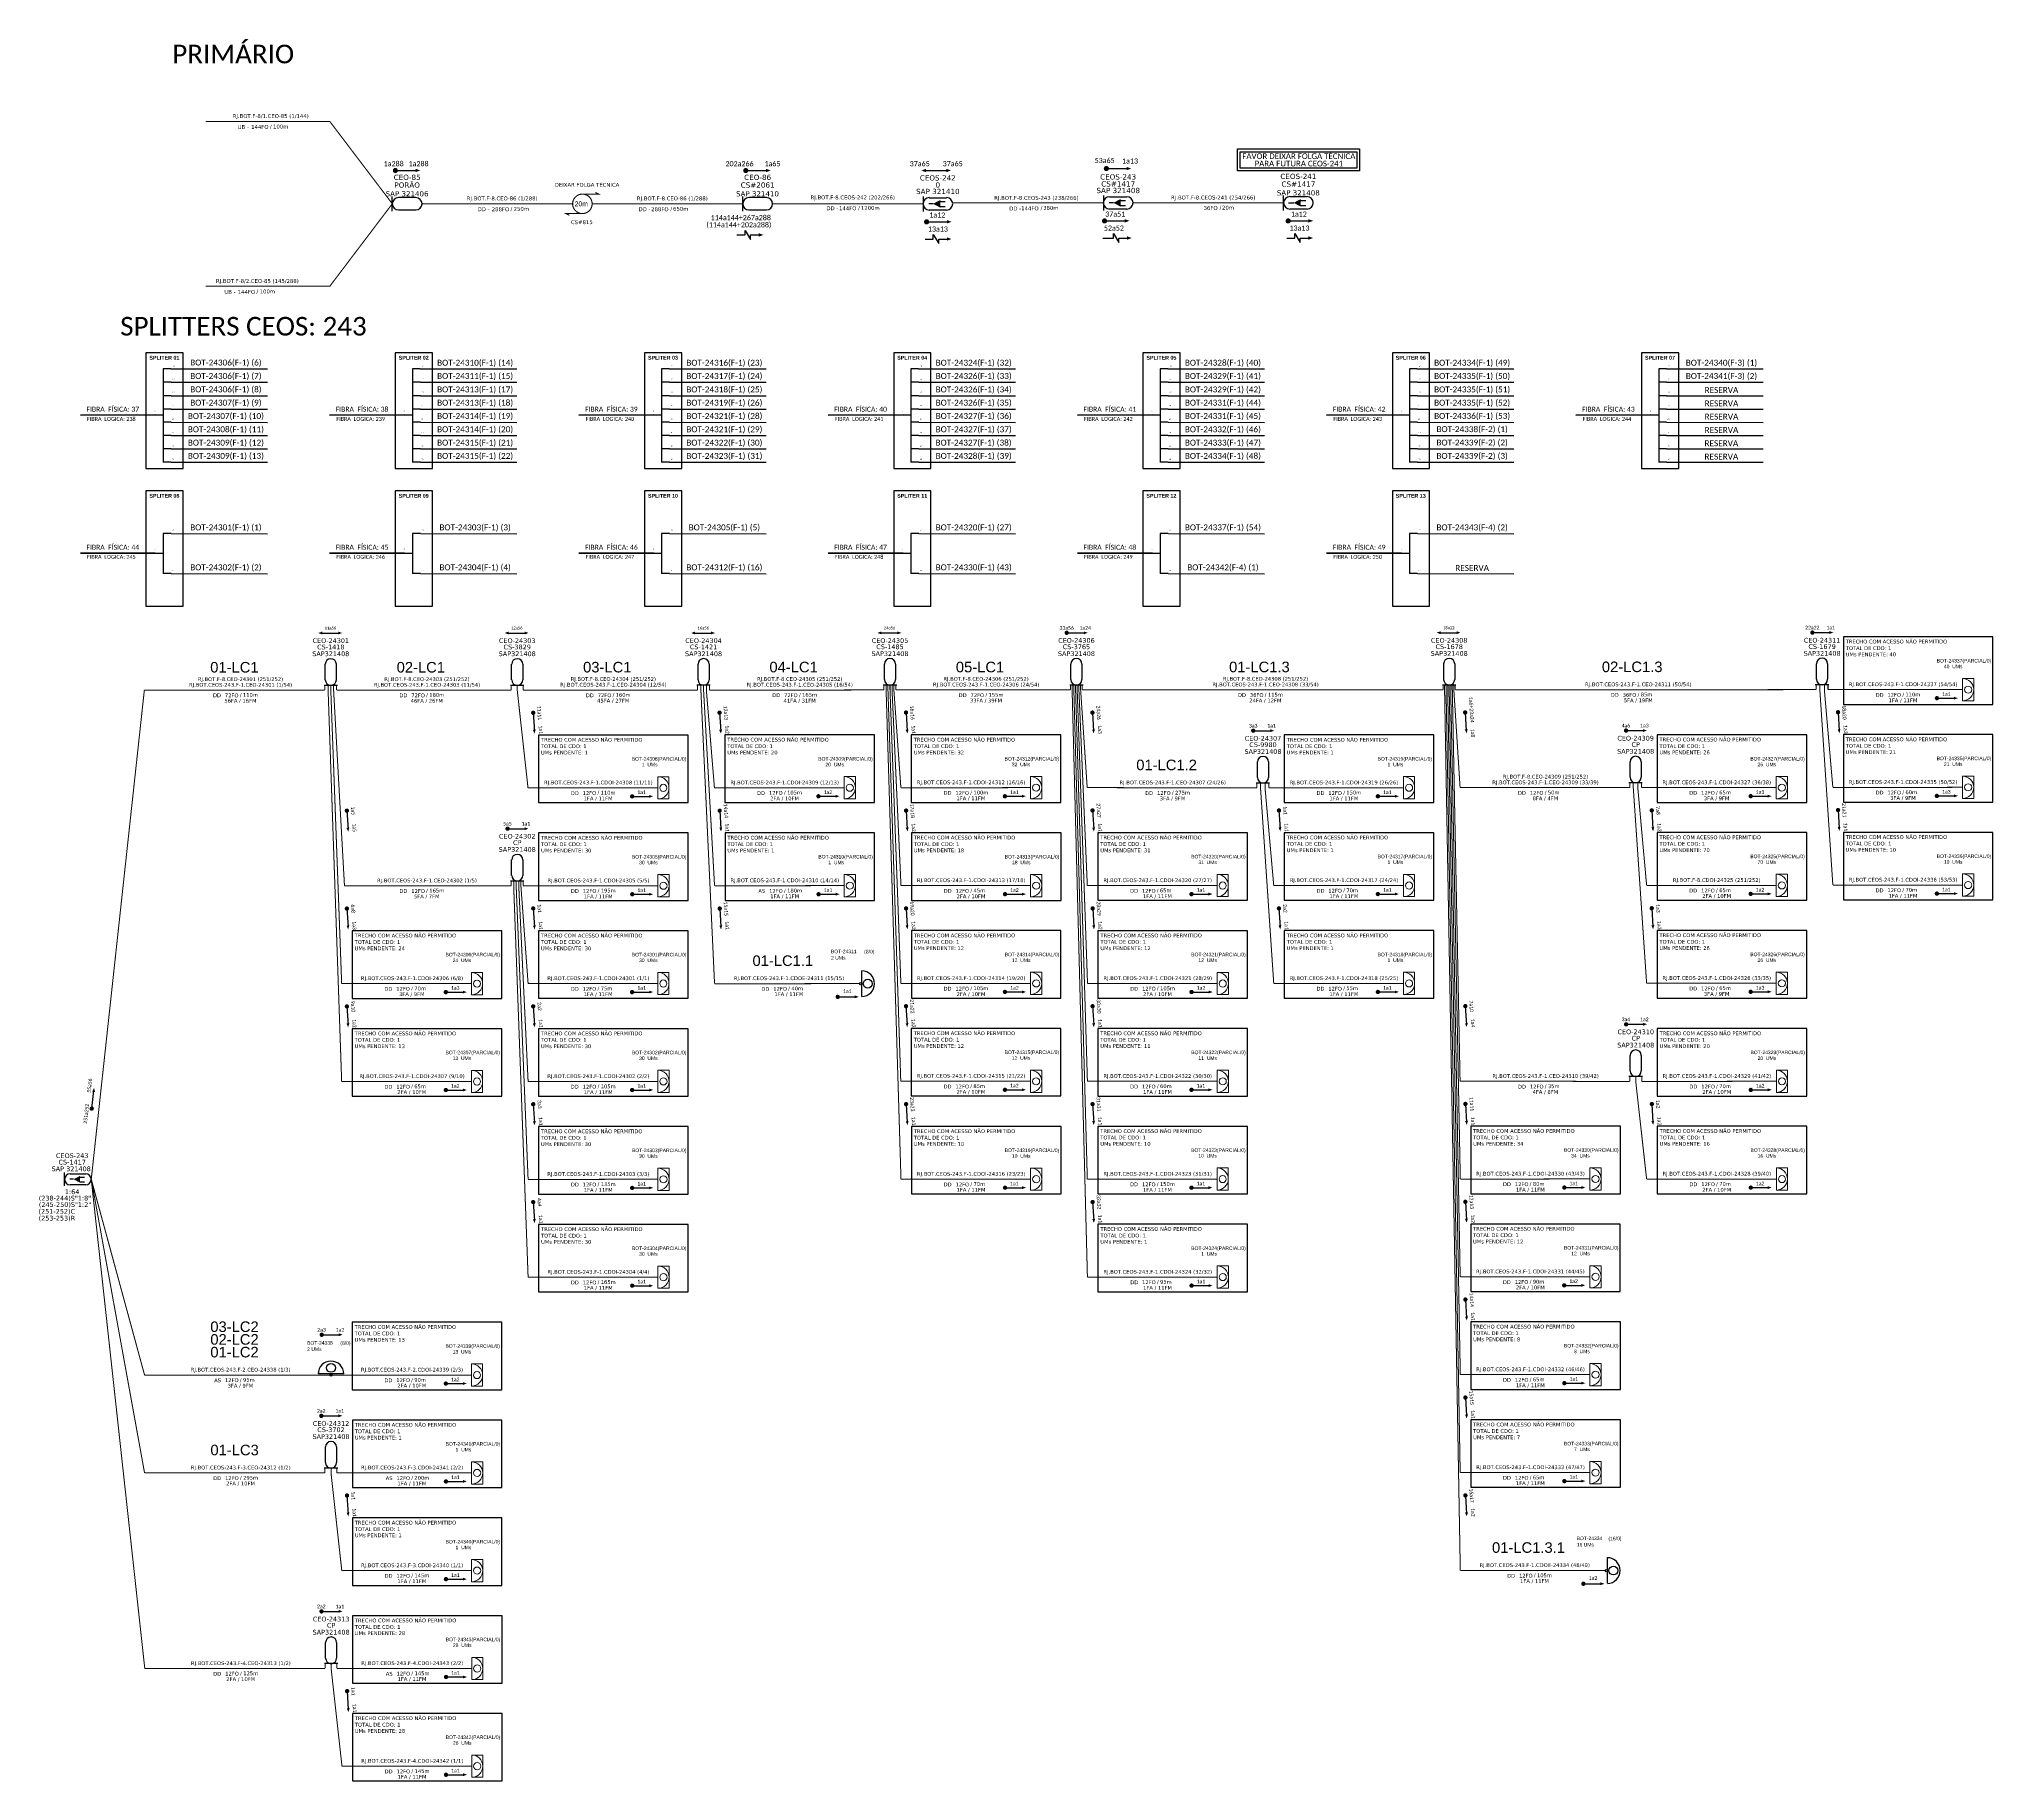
# Model space of a CAD drawing. Header units: millimetres. Extents: x 11891 to 13705, y -3602 to -1984.
import ezdxf
from ezdxf.enums import TextEntityAlignment as Align

# ---------------------------------------------------------------- set-up
doc = ezdxf.new("R2010")
doc.units = ezdxf.units.MM
doc.header["$MEASUREMENT"] = 0
doc.linetypes.add('ARILSUPP', pattern=[2.98, 1.42, -0.71, 0.14, -0.71])
for name, color, linetype, lineweight in [("20.0-LEGENDA DOS CDO'S", 1, 'Continuous', 0), ('20.1-CDO_INTERIOR', 1, 'Continuous', 0), ('20.2-CDO_POSTE', 1, 'Continuous', 5), ('40.1-ETIQUETAS', 1, 'Continuous', 20)]:
    doc.layers.add(name, color=color, linetype=linetype, lineweight=lineweight)
for name, color, linetype in [('20.4-CEOS', 1, 'Continuous'), ('20.5-CABO AÉREO', 1, 'Continuous'), ('20.5-CEO', 1, 'Continuous'), ('CAP a instalar', 1, 'Continuous'), ('CDO_POSTE', 1, 'Continuous'), ('LC1', 3, 'Continuous'), ('SETA', 7, 'Continuous'), ('UNIFILAR', 7, 'Continuous')]:
    doc.layers.add(name, color=color, linetype=linetype)
doc.styles.add('ARIAL', font='arial.ttf')
doc.styles.add('siredit', font='verdana.ttf')
doc.linetypes.add('FENCELINE1', pattern='A,0.25,-0.1,[133,ltypeshp.shx,S=0.1,R=0,X=-0.1,Y=0],-0.1,1', length=1.45)

# ---------------------------------------------------------------- blocks, each defined once
blk = doc.blocks.new('CEOS_RP_CT_DRT')
at = {"layer": '20.4-CEOS', "color": 0}
for p, q in [((-4.54, 1.19), (-1.19, 1.19)), ((-1.19, -1.19), (-4.54, -1.19))]:
    blk.add_line(p, q, dxfattribs=at)
for points in [[(-5.73, -1.43), (-5.73, 1.44)], [(-3.79, 0), (-4.59, 0)], [(-2.47, 0.48), (-1.45, 0.48)], [(-2.47, -0.52), (-1.45, -0.52)]]:
    blk.add_lwpolyline(points, dxfattribs=at)
blk.add_lwpolyline([(-3.79, 0, 0, 1.47, 0), (-2.41, 0, 1.47, 1.47, 0)], format="xyseb", dxfattribs=at)
for centre, start, end in [((-4.54, 0), 90, 270), ((-1.19, 0), 270, 90)]:
    blk.add_arc(centre, 1.19, start, end, dxfattribs=at)
at = {"layer": '20.4-CEOS', "color": 7, "style": 'siredit'}
for tag, p in [('Nº_DA_CEOS', (-2.86, 5.6)), ('LOCAL', (-2.86, 4.24)), ('SAP', (-2.86, 2.78)), ('RACIO_SPLITAGEM', (-2.86, -1.88)), ('FIBRAS_SPLITTER', (-2.86, -3.58)), ('RESERVA_FINAIS', (-2.86, -6.39)), ('FIBRAS_TOP_C', (-2.86, -5.08))]:
    blk.add_attdef(tag, text='', height=1.01, dxfattribs=at).set_placement(p, align=Align.TOP_CENTER)
blk = doc.blocks.new('ETIQUETA_RS5F')
at = {"layer": '40.1-ETIQUETAS', "color": 0, "style": 'siredit'}
blk.add_text('/', height=1.5, dxfattribs=at).set_placement((1.55, -1.95), align=Align.MIDDLE_RIGHT)
for tag, p in [('ETIQUETA_R_SECUNDARIA', (1.18, 2.1)), ('ETIQUETA_R_PRIMARIA', (1.18, 4.1)), ('F_ATIVAS/F_MORTAS', (1.11, -4.24))]:
    blk.add_attdef(tag, text='', height=1.5, dxfattribs=at).set_placement(p, align=Align.MIDDLE_CENTER)
for tag, p in [('TIPO_CABO', (-6.62, -2.12)), ('CAP_CABO', (0.37, -2.09))]:
    blk.add_attdef(tag, text='', height=1.5, dxfattribs=at).set_placement(p, align=Align.MIDDLE_RIGHT)
for tag, p in [('FUSÃO_1', (0.82, -8.39)), ('FUSÃO_2', (0.82, -10.6)), ('FUSÃO_3', (0.82, -12.93)), ('FUSÃO_4', (0.82, -15.14)), ('FUSÃO_5', (0.82, -17.16))]:
    blk.add_attdef(tag, text='', height=1.5, dxfattribs=at).set_placement(p, align=Align.CENTER)
blk.add_attdef('METROS', text='', height=1.5, dxfattribs=at).set_placement((2.11, -1.95), align=Align.MIDDLE_LEFT)
blk = doc.blocks.new('SAN')
at = {"layer": 'SETA'}
blk.add_lwpolyline([(-2.58, 0), (6.02, 0)], dxfattribs=at)
for points in [[(-2.1, -0.66), (-3.93, 0), (-2.1, 0.67)], [(5.33, 0.68), (7.16, 0.01), (5.33, -0.65)]]:
    blk.add_solid(points, dxfattribs=at)
blk = doc.blocks.new('CDOI_INT')
at = {"layer": '20.1-CDO_INTERIOR', "color": 0, "lineweight": 18}
blk.add_lwpolyline([(4.25, -4.25), (4.25, 4.25), (0, 4.25), (0, -4.25)], close=True, dxfattribs=at)
blk.add_circle((2.12, 0), 1.36, dxfattribs=at)
blk.add_arc((0, 0), 4.25, 270, 90, dxfattribs=at)
at = {"layer": "20.0-LEGENDA DOS CDO'S", "color": 0, "style": 'ARIAL'}
for tag, p in [('SAP', (-0.08, 6.23)), ('CDO_N', (-0.08, 10.38)), ('SURVEY', (-0.08, 8.2)), ('SPLITER_1', (21.18, 10.38)), ('SPLITER_2', (21.19, 8.68)), ('1:XX', (5.94, -2.22)), ('UMS', (5.94, -4.24))]:
    blk.add_attdef(tag, p, '', height=1.36, dxfattribs=at)
blk.add_attdef('FIBRAS_UTILIZADAS', text='', height=1.36, dxfattribs=at).set_placement((15.34, 10.38), align=Align.CENTER)
blk = doc.blocks.new('CDOE-TEXTO PADRÃO')
at = {"layer": "20.0-LEGENDA DOS CDO'S", "color": 0, "style": 'ARIAL'}
for tag, p in [('CDO_N', (0.49, 7.39)), ('SAP', (0.51, 1.67)), ('CORDOALHA', (0.5, 4.33)), ('SPLITER_1', (0.59, -0.91)), ('(XX-XX_F)S', (0.54, -8.29)), ('(XX-XX_L)S', (0.55, -10.83)), ('SPLITER_2', (0.6, -3.55)), ('UMS', (0.55, -13.15))]:
    blk.add_attdef(tag, p, '', height=1.7, rotation=0.11799, dxfattribs=at)
blk.add_attdef('FIBRAS_UTILIZADAS', text='', height=1.7, rotation=0.11799, dxfattribs=at).set_placement((19.77, 7.43), align=Align.CENTER)
blk = doc.blocks.new('CDOE POSTE_')
at = {"color": 1}
blk.add_line((12.9, -5.5), (-2.4, -5.5), dxfattribs=at)
for centre, radius in [((5.3, -1.9), 2.64), ((5.3, -6.2), 0.708)]:
    blk.add_circle(centre, radius, dxfattribs=at)
blk.add_arc((5.3, -5.5), 7.65, 0, 180, dxfattribs=at)
blk = doc.blocks.new('*U39')
at = {"layer": '20.5-CEO'}
for p, q in [((-1.56, 1.26), (1.8, 1.26)), ((1.8, -1.13), (-1.56, -1.13))]:
    blk.add_line(p, q, dxfattribs=at)
blk.add_lwpolyline([(-2.75, 1.51), (-2.75, -1.38)], dxfattribs=at)
for centre, start, end in [((-1.56, 0.07), 90, 270), ((1.8, 0.07), 270, 90)]:
    blk.add_arc(centre, 1.2, start, end, dxfattribs=at)
at = {"layer": '20.5-CEO', "color": 7, "style": 'siredit'}
for tag, p in [('LOCAL', (0.12, 4.23)), ('FID', (0.11, 5.61)), ('SAP', (0.12, 2.97)), ('FIBRAS_RESERVA', (0.12, -1.94))]:
    blk.add_attdef(tag, text='', height=1.01, dxfattribs=at).set_placement(p, align=Align.TOP_CENTER)
for tag, flags, p in [('ID_ATIVIDADE', 3, (0.11, -3.51)), ('FATOR', 1, (0.11, -4.82))]:
    blk.add_attdef(tag, text='', height=1.01, dxfattribs=dict(at, flags=flags)).set_placement(p, align=Align.TOP_CENTER)
at = {"layer": '20.5-CEO', "color": 7, "style": 'siredit', "flags": 3}
blk.add_attdef('QTDE', (-4.88, -7.06), '', height=1.01, dxfattribs=at)
blk = doc.blocks.new('*U47')
at = {"layer": '20.5-CEO'}
for p, q in [((-1.56, 1.26), (1.8, 1.26)), ((1.8, -1.13), (-1.56, -1.13))]:
    blk.add_line(p, q, dxfattribs=at)
blk.add_lwpolyline([(-2.75, 1.51), (-2.75, -1.38)], dxfattribs=at)
for centre, start, end in [((-1.56, 0.07), 90, 270), ((1.8, 0.07), 270, 90)]:
    blk.add_arc(centre, 1.2, start, end, dxfattribs=at)
at = {"layer": '20.5-CEO', "color": 7, "style": 'siredit'}
for tag, p in [('LOCAL', (0.12, 4.23)), ('FID', (0.11, 5.61)), ('SAP', (0.12, 2.97)), ('FIBRAS_RESERVA', (0.12, -1.94))]:
    blk.add_attdef(tag, text='', height=1.01, dxfattribs=at).set_placement(p, align=Align.TOP_CENTER)
for tag, flags, p in [('ID_ATIVIDADE', 3, (0.11, -3.51)), ('FATOR', 1, (0.11, -4.82))]:
    blk.add_attdef(tag, text='', height=1.01, dxfattribs=dict(at, flags=flags)).set_placement(p, align=Align.TOP_CENTER)
at = {"layer": '20.5-CEO', "color": 7, "style": 'siredit', "flags": 3}
blk.add_attdef('QTDE', (-4.88, -7.06), '', height=1.01, dxfattribs=at)

msp = doc.modelspace()

# ---------------------------------------------------------------- linework, layer by layer
at = {"color": 7, "linetype": 'Continuous'}
for p, q in [((12006.4, -2290.6, 2), (12006.4, -2377.5, 2)), ((12013.5, -2290.6, 2), (12006.4, -2290.6, 2)), ((12013.8, -2303.2, 2), (12006.8, -2303.2, 2)), ((12237.9, -2290.6, 2), (12237.9, -2377.5, 2)), ((12244.9, -2290.6, 2), (12237.9, -2290.6, 2)), ((12245.3, -2303.2, 2), (12238.2, -2303.2, 2)), ((12469.3, -2290.6, 2), (12469.3, -2377.5, 2)), ((12476.3, -2290.6, 2), (12469.3, -2290.6, 2)), ((12476.7, -2303.2, 2), (12469.7, -2303.2, 2)), ((12700.7, -2290.6, 2), (12700.7, -2377.5, 2)), ((12707.8, -2290.6, 2), (12700.7, -2290.6, 2)), ((12708.1, -2303.2, 2), (12701.1, -2303.2, 2)), ((12932.2, -2290.6, 2), (12932.2, -2377.5, 2)), ((12939.2, -2290.6, 2), (12932.2, -2290.6, 2)), ((12939.5, -2303.2, 2), (12932.5, -2303.2, 2)), ((13163.6, -2290.6, 2), (13163.6, -2377.5, 2)), ((13170.6, -2290.6, 2), (13163.6, -2290.6, 2)), ((13171, -2303.2, 2), (13163.9, -2303.2, 2)), ((13395, -2290.6, 2), (13395, -2377.5, 2)), ((13402.1, -2290.6, 2), (13395, -2290.6, 2)), ((13402.4, -2303.2, 2), (13395.4, -2303.2, 2)), ((12013.8, -2315.6, 2), (12006.8, -2315.6, 2)), ((12245.3, -2315.6, 2), (12238.2, -2315.6, 2)), ((12476.7, -2315.6, 2), (12469.7, -2315.6, 2)), ((12708.1, -2315.6, 2), (12701.1, -2315.6, 2)), ((12939.5, -2315.6, 2), (12932.5, -2315.6, 2)), ((13171, -2315.6, 2), (13163.9, -2315.6, 2)), ((13402.4, -2315.6, 2), (13395.4, -2315.6, 2)), ((11999.1, -2333.5, 2), (12006.4, -2333.5, 2)), ((12013.8, -2328, 2), (12006.8, -2328, 2)), ((12230.6, -2333.5, 2), (12237.8, -2333.5, 2)), ((12245.3, -2328, 2), (12238.2, -2328, 2)), ((12462, -2333.5, 2), (12469.3, -2333.5, 2)), ((12476.7, -2328, 2), (12469.7, -2328, 2)), ((12693.4, -2333.5, 2), (12700.7, -2333.5, 2)), ((12708.1, -2328, 2), (12701.1, -2328, 2)), ((12924.9, -2333.5, 2), (12932.1, -2333.5, 2)), ((12939.5, -2328, 2), (12932.5, -2328, 2)), ((13156.3, -2333.5, 2), (13163.6, -2333.5, 2)), ((13171, -2328, 2), (13163.9, -2328, 2)), ((13387.7, -2333.5, 2), (13395, -2333.5, 2)), ((13402.4, -2328, 2), (13395.4, -2328, 2)), ((12013.8, -2340.3, 2), (12006.8, -2340.3, 2)), ((12013.8, -2352.7, 2), (12006.8, -2352.7, 2)), ((12245.3, -2340.3, 2), (12238.2, -2340.3, 2)), ((12245.3, -2352.7, 2), (12238.2, -2352.7, 2)), ((12476.7, -2340.3, 2), (12469.7, -2340.3, 2)), ((12476.7, -2352.7, 2), (12469.7, -2352.7, 2)), ((12708.1, -2340.3, 2), (12701.1, -2340.3, 2)), ((12708.1, -2352.7, 2), (12701.1, -2352.7, 2)), ((12939.5, -2340.3, 2), (12932.5, -2340.3, 2)), ((12939.5, -2352.7, 2), (12932.5, -2352.7, 2)), ((13171, -2340.3, 2), (13163.9, -2340.3, 2)), ((13171, -2352.7, 2), (13163.9, -2352.7, 2)), ((13402.4, -2340.3, 2), (13395.4, -2340.3, 2)), ((13402.4, -2352.7, 2), (13395.4, -2352.7, 2)), ((12013.8, -2365.1, 2), (12006.8, -2365.1, 2)), ((12245.3, -2365.1, 2), (12238.2, -2365.1, 2)), ((12476.7, -2365.1, 2), (12469.7, -2365.1, 2)), ((12708.1, -2365.1, 2), (12701.1, -2365.1, 2)), ((12939.5, -2365.1, 2), (12932.5, -2365.1, 2)), ((13171, -2365.1, 2), (13163.9, -2365.1, 2)), ((13402.4, -2365.1, 2), (13395.4, -2365.1, 2)), ((12013.8, -2377.4, 2), (12006.8, -2377.4, 2)), ((12245.3, -2377.4, 2), (12238.2, -2377.4, 2)), ((12476.7, -2377.4, 2), (12469.7, -2377.4, 2)), ((12708.1, -2377.4, 2), (12701.1, -2377.4, 2)), ((12939.5, -2377.4, 2), (12932.5, -2377.4, 2)), ((13171, -2377.4, 2), (13163.9, -2377.4, 2)), ((13402.4, -2377.4, 2), (13395.4, -2377.4, 2)), ((12006.4, -2443.7, 2), (12006.4, -2480.8, 2)), ((12013.8, -2443.7, 2), (12006.4, -2443.7, 2)), ((12237.9, -2443.7, 2), (12237.9, -2480.8, 2)), ((12245.3, -2443.7, 2), (12237.9, -2443.7, 2)), ((12469.3, -2443.7, 2), (12469.3, -2480.8, 2)), ((12476.7, -2443.7, 2), (12469.3, -2443.7, 2)), ((12700.7, -2443.7, 2), (12700.7, -2480.8, 2)), ((12708.1, -2443.7, 2), (12700.7, -2443.7, 2)), ((12932.2, -2443.7, 2), (12932.2, -2480.8, 2)), ((12939.5, -2443.7, 2), (12932.2, -2443.7, 2)), ((13163.6, -2443.7, 2), (13163.6, -2480.8, 2)), ((13171, -2443.7, 2), (13163.6, -2443.7, 2)), ((11999.1, -2461.7, 2), (12006.4, -2461.7, 2)), ((12230.6, -2461.7, 2), (12237.8, -2461.7, 2)), ((12462, -2461.7, 2), (12469.3, -2461.7, 2)), ((12693.4, -2461.7, 2), (12700.7, -2461.7, 2)), ((12924.9, -2461.7, 2), (12932.1, -2461.7, 2)), ((13156.3, -2461.7, 2), (13163.6, -2461.7, 2)), ((12013.8, -2480.8, 2), (12006.4, -2480.8, 2)), ((12245.3, -2480.8, 2), (12237.9, -2480.8, 2)), ((12476.7, -2480.8, 2), (12469.3, -2480.8, 2)), ((12708.1, -2480.8, 2), (12700.7, -2480.8, 2)), ((12939.5, -2480.8, 2), (12932.2, -2480.8, 2)), ((13171, -2480.8, 2), (13163.6, -2480.8, 2))]:
    msp.add_line(p, q, dxfattribs=at)
at = {"color": 10, "linetype": 'Continuous'}
for p, q in [((12013.5, -2290.6, 2), (12103.4, -2290.7, 2)), ((12013.8, -2303.2, 2), (12103.4, -2303.2, 2)), ((12244.9, -2290.6, 2), (12334.8, -2290.7, 2)), ((12245.3, -2303.2, 2), (12334.8, -2303.2, 2)), ((12476.3, -2290.6, 2), (12566.2, -2290.7, 2)), ((12476.7, -2303.2, 2), (12566.2, -2303.2, 2)), ((12707.8, -2290.6, 2), (12797.7, -2290.7, 2)), ((12708.1, -2303.2, 2), (12797.7, -2303.2, 2)), ((12939.2, -2290.6, 2), (13029.1, -2290.7, 2)), ((12939.5, -2303.2, 2), (13029.1, -2303.2, 2)), ((13170.6, -2290.6, 2), (13260.5, -2290.7, 2)), ((13171, -2303.2, 2), (13260.5, -2303.2, 2)), ((13402.1, -2290.6, 2), (13491.9, -2290.7, 2)), ((13402.4, -2303.2, 2), (13491.9, -2303.2, 2)), ((12013.8, -2315.6, 2), (12103.4, -2315.6, 2)), ((12245.3, -2315.6, 2), (12334.8, -2315.6, 2)), ((12476.7, -2315.6, 2), (12566.2, -2315.6, 2)), ((12708.1, -2315.6, 2), (12797.7, -2315.6, 2)), ((12939.5, -2315.6, 2), (13029.1, -2315.6, 2)), ((13171, -2315.6, 2), (13260.5, -2315.6, 2)), ((13402.4, -2315.6, 2), (13491.9, -2315.6, 2)), ((12013.8, -2328, 2), (12103.4, -2328, 2)), ((12245.3, -2328, 2), (12334.8, -2328, 2)), ((12476.7, -2328, 2), (12566.2, -2328, 2)), ((12708.1, -2328, 2), (12797.7, -2328, 2)), ((12939.5, -2328, 2), (13029.1, -2328, 2)), ((13171, -2328, 2), (13260.5, -2328, 2)), ((13402.4, -2328, 2), (13491.9, -2328, 2)), ((12013.8, -2340.3, 2), (12103.4, -2340.4, 2)), ((12013.8, -2352.7, 2), (12103.4, -2352.7, 2)), ((12245.3, -2340.3, 2), (12334.8, -2340.4, 2)), ((12245.3, -2352.7, 2), (12334.8, -2352.7, 2)), ((12476.7, -2340.3, 2), (12566.2, -2340.4, 2)), ((12476.7, -2352.7, 2), (12566.2, -2352.7, 2)), ((12708.1, -2340.3, 2), (12797.7, -2340.4, 2)), ((12708.1, -2352.7, 2), (12797.7, -2352.7, 2)), ((12939.5, -2340.3, 2), (13029.1, -2340.4, 2)), ((12939.5, -2352.7, 2), (13029.1, -2352.7, 2)), ((13171, -2340.3, 2), (13260.5, -2340.4, 2)), ((13171, -2352.7, 2), (13260.5, -2352.7, 2)), ((13402.4, -2340.3, 2), (13491.9, -2340.4, 2)), ((13402.4, -2352.7, 2), (13491.9, -2352.7, 2)), ((12013.8, -2365, 2), (12103.4, -2365.1, 2)), ((12245.3, -2365, 2), (12334.8, -2365.1, 2)), ((12476.7, -2365, 2), (12566.2, -2365.1, 2)), ((12708.1, -2365, 2), (12797.7, -2365.1, 2)), ((12939.5, -2365, 2), (13029.1, -2365.1, 2)), ((13171, -2365, 2), (13260.5, -2365.1, 2)), ((13402.4, -2365, 2), (13491.9, -2365.1, 2)), ((12013.8, -2377.4, 2), (12103.4, -2377.4, 2)), ((12245.3, -2377.4, 2), (12334.8, -2377.4, 2)), ((12476.7, -2377.4, 2), (12566.2, -2377.4, 2)), ((12708.1, -2377.4, 2), (12797.7, -2377.4, 2)), ((12939.5, -2377.4, 2), (13029.1, -2377.4, 2)), ((13171, -2377.4, 2), (13260.5, -2377.4, 2)), ((13402.4, -2377.4, 2), (13491.9, -2377.4, 2)), ((12013.8, -2443.7, 2), (12103.4, -2443.8, 2)), ((12245.3, -2443.7, 2), (12334.8, -2443.8, 2)), ((12476.7, -2443.7, 2), (12566.2, -2443.8, 2)), ((12708.1, -2443.7, 2), (12797.7, -2443.8, 2)), ((12939.5, -2443.7, 2), (13029.1, -2443.8, 2)), ((13171, -2443.7, 2), (13260.5, -2443.8, 2)), ((12013.8, -2480.8, 2), (12103.4, -2480.9, 2)), ((12245.3, -2480.8, 2), (12334.8, -2480.9, 2)), ((12476.7, -2480.8, 2), (12566.2, -2480.9, 2)), ((12708.1, -2480.8, 2), (12797.7, -2480.9, 2)), ((12939.5, -2480.8, 2), (13029.1, -2480.9, 2)), ((13171, -2480.8, 2), (13260.5, -2480.9, 2))]:
    msp.add_line(p, q, dxfattribs=at)
at = {"color": 1, "linetype": 'Continuous', "lineweight": 60}
for p, q in [((11999.1, -2333.5, 2), (11929.6, -2333.7, 2)), ((12230.6, -2333.5, 2), (12161, -2333.7, 2)), ((12462, -2333.5, 2), (12392.4, -2333.7, 2)), ((12693.4, -2333.5, 2), (12623.9, -2333.7, 2)), ((12924.9, -2333.5, 2), (12855.3, -2333.7, 2)), ((13156.3, -2333.5, 2), (13086.7, -2333.7, 2)), ((13387.7, -2333.5, 2), (13318.2, -2333.7, 2)), ((11999.1, -2461.7, 2), (11929.6, -2461.9, 2)), ((12230.6, -2461.7, 2), (12161, -2461.9, 2)), ((12462, -2461.7, 2), (12392.4, -2461.9, 2)), ((12693.4, -2461.7, 2), (12623.9, -2461.9, 2)), ((12924.9, -2461.7, 2), (12855.3, -2461.9, 2)), ((13156.3, -2461.7, 2), (13086.7, -2461.9, 2))]:
    msp.add_line(p, q, dxfattribs=at)
at = {"color": 0, "const_width": 2.38}
for points in [[(12220.9, -2106.5, 1), (12223.2, -2106.5, 1)], [(12546.2, -2106.5, 1), (12548.6, -2106.5, 1)], [(12882.2, -2103.5, 1), (12882.2, -2105.9, 1)], [(12714.1, -2154.2, 1), (12716.5, -2154.2, 1)], [(12879.3, -2153.3, 1), (12881.7, -2153.3, 1)], [(13049.8, -2153.3, 1), (13052.2, -2153.3, 1)]]:
    msp.add_lwpolyline(points, format="xyb", close=True, dxfattribs=at)
at = {"color": 3, "ltscale": 9e-07}
for points in [[(13003.9, -2086.5), (13117.3, -2086.5), (13117.3, -2106.9), (13003.9, -2106.9)], [(13006.5, -2089), (13114.8, -2089), (13114.8, -2104.4), (13006.5, -2104.4)]]:
    msp.add_lwpolyline(points, close=True, dxfattribs=at)
at = {"color": 5, "const_width": 1.01}
msp.add_lwpolyline([(12395.7, -2128.4, 1.000012), (12395.7, -2146.5, 0.999978)], format="xyb", close=True, dxfattribs=at)
at = {"color": 5, "const_width": 0.945}
for points in [[(12395.7, -2128.4), (12410.8, -2128.4), (12407.8, -2126.9)], [(12395.7, -2146.5), (12380.6, -2146.5), (12383.6, -2148)]]:
    msp.add_lwpolyline(points, dxfattribs=at)
at = {"color": 0}
for points in [[(12546.8, -2166.3), (12546.8, -2162.1), (12551.8, -2170.5), (12551.8, -2166.3)], [(12721.5, -2170.1), (12721.5, -2165.9), (12726.5, -2174.3), (12726.5, -2170.1)], [(12888.8, -2169.2), (12888.8, -2165), (12893.8, -2173.4), (12893.8, -2169.2)], [(13057.2, -2169.2), (13057.2, -2165), (13062.2, -2173.4), (13062.2, -2169.2)]]:
    msp.add_lwpolyline(points, dxfattribs=at)
at = {"color": 7, "elevation": 2}
for points in [[(11990.5, -2383.1), (12025.1, -2383.1), (12025.1, -2275.7), (11990.5, -2275.7)], [(12221.9, -2383.1), (12256.5, -2383.1), (12256.5, -2275.7), (12221.9, -2275.7)], [(12453.4, -2383.1), (12487.9, -2383.1), (12487.9, -2275.7), (12453.4, -2275.7)], [(12684.8, -2383.1), (12719.3, -2383.1), (12719.3, -2275.7), (12684.8, -2275.7)], [(12916.2, -2383.1), (12950.8, -2383.1), (12950.8, -2275.7), (12916.2, -2275.7)], [(13147.7, -2383.1), (13182.2, -2383.1), (13182.2, -2275.7), (13147.7, -2275.7)], [(13379.1, -2383.1), (13413.6, -2383.1), (13413.6, -2275.7), (13379.1, -2275.7)], [(11990.5, -2511.2), (12025.1, -2511.2), (12025.1, -2403.9), (11990.5, -2403.9)], [(12221.9, -2511.2), (12256.5, -2511.2), (12256.5, -2403.9), (12221.9, -2403.9)], [(12453.4, -2511.2), (12487.9, -2511.2), (12487.9, -2403.9), (12453.4, -2403.9)], [(12684.8, -2511.2), (12719.3, -2511.2), (12719.3, -2403.9), (12684.8, -2403.9)], [(12916.2, -2511.2), (12950.8, -2511.2), (12950.8, -2403.9), (12916.2, -2403.9)], [(13147.7, -2511.2), (13182.2, -2511.2), (13182.2, -2403.9), (13147.7, -2403.9)]]:
    msp.add_lwpolyline(points, close=True, dxfattribs=at)
at = {"const_width": 2, "elevation": 2}
for points in [[(12844.4, -2535.8, 1), (12846.4, -2535.8, 1)], [(13536.7, -2535.6, 1), (13538.7, -2535.6, 1)], [(12350, -2609.1, 1), (12350.1, -2611.1, 1)], [(12523, -2609, 1), (12523.1, -2611, 1)], [(12696.1, -2608.9, 1), (12696.2, -2610.9, 1)], [(12869.2, -2608.9, 1), (12869.3, -2610.9, 1)], [(13215.3, -2608.8, 1), (13215.4, -2610.8, 1)], [(13561.4, -2608.6, 1), (13561.6, -2610.6, 1)], [(13652.3, -2596.5, 1), (13654.3, -2596.5, 1)], [(13017.6, -2626.7, 1), (13019.6, -2626.7, 1)], [(13363.7, -2626.6, 1), (13365.7, -2626.6, 1)], [(12177, -2700, 1), (12177.1, -2702, 1)], [(12440.9, -2687.7, 1), (12442.9, -2687.7, 1)], [(12523.1, -2700, 1), (12523.3, -2701.9, 1)], [(12613.9, -2687.6, 1), (12615.9, -2687.6, 1)], [(12696.2, -2699.9, 1), (12696.3, -2701.9, 1)], [(12787, -2687.6, 1), (12789, -2687.6, 1)], [(12869.3, -2699.8, 1), (12869.4, -2701.8, 1)], [(13042.4, -2699.8, 1), (13042.5, -2701.8, 1)], [(13133.3, -2687.6, 1), (13135.3, -2687.6, 1)], [(13388.5, -2699.7, 1), (13388.6, -2701.7, 1)], [(13479.4, -2687.5, 1), (13481.4, -2687.5, 1)], [(13561.4, -2699.4, 1), (13561.6, -2701.4, 1)], [(13652.3, -2687.3, 1), (13654.3, -2687.3, 1)], [(12325.2, -2717.7, 1), (12327.2, -2717.7, 1)], [(12177, -2790.9, 1), (12177.1, -2792.9, 1)], [(12350, -2790.8, 1), (12350.1, -2792.8, 1)], [(12441, -2778.6, 1), (12443, -2778.6, 1)], [(12523.1, -2790.9, 1), (12523.3, -2792.9, 1)], [(12614, -2778.6, 1), (12616, -2778.6, 1)], [(12696.1, -2790.7, 1), (12696.3, -2792.7, 1)], [(12787.1, -2778.5, 1), (12789.1, -2778.5, 1)], [(12869.4, -2790.8, 1), (12869.5, -2792.8, 1)], [(12960.2, -2778.5, 1), (12962.2, -2778.5, 1)], [(13042.4, -2790.7, 1), (13042.5, -2792.7, 1)], [(13133.3, -2778.4, 1), (13135.3, -2778.4, 1)], [(13388.5, -2790.6, 1), (13388.6, -2792.6, 1)], [(13479.4, -2778.3, 1), (13481.4, -2778.3, 1)], [(13652.3, -2778, 1), (13654.3, -2778, 1)], [(12177, -2881.8, 1), (12177.1, -2883.8, 1)], [(12267.9, -2869.5, 1), (12269.9, -2869.5, 1)], [(12350, -2881.7, 1), (12350.1, -2883.7, 1)], [(12440.9, -2869.5, 1), (12442.9, -2869.5, 1)], [(12631.8, -2873.9, 1), (12633.8, -2873.9, 1)], [(12696.1, -2881.6, 1), (12696.2, -2883.6, 1)], [(12787, -2869.3, 1), (12789, -2869.3, 1)], [(12869.3, -2881.6, 1), (12869.5, -2883.6, 1)], [(12960.3, -2869.4, 1), (12962.3, -2869.4, 1)], [(13133.3, -2869.3, 1), (13135.3, -2869.3, 1)], [(13215.4, -2881.5, 1), (13215.5, -2883.5, 1)], [(13479.4, -2869.2, 1), (13481.4, -2869.2, 1)], [(13363.7, -2899.4, 1), (13365.7, -2899.4, 1)], [(12267.9, -2960.4, 1), (12269.9, -2960.4, 1)], [(12350, -2972.6, 1), (12350.1, -2974.6, 1)], [(12440.9, -2960.4, 1), (12442.9, -2960.4, 1)], [(12696.2, -2972.5, 1), (12696.3, -2974.5, 1)], [(12787, -2960.2, 1), (12789, -2960.2, 1)], [(12869.3, -2972.5, 1), (12869.4, -2974.5, 1)], [(12960.2, -2960.2, 1), (12962.2, -2960.2, 1)], [(13215.5, -2972.3, 1), (13215.6, -2974.3, 1)], [(13388.6, -2972.4, 1), (13388.7, -2974.4, 1)], [(13479.5, -2960.3, 1), (13481.5, -2960.3, 1)], [(12350, -3063.5, 1), (12350.1, -3065.5, 1)], [(12440.9, -3051.3, 1), (12442.9, -3051.3, 1)], [(12787.1, -3051.1, 1), (12789.1, -3051.1, 1)], [(12869.4, -3063.4, 1), (12869.5, -3065.4, 1)], [(12960.2, -3051.1, 1), (12962.2, -3051.1, 1)], [(13215.4, -3063.2, 1), (13215.6, -3065.2, 1)], [(13306.4, -3051, 1), (13308.4, -3051, 1)], [(13479.5, -3051, 1), (13481.5, -3051, 1)], [(12441, -3142.1, 1), (12443, -3142.1, 1)], [(12960.3, -3142, 1), (12962.3, -3142, 1)], [(13215.5, -3154, 1), (13215.6, -3156, 1)], [(13306.3, -3141.8, 1), (13308.3, -3141.8, 1)], [(12152.7, -3187.7, 1), (12154.7, -3187.7, 1)], [(12267.9, -3233, 1), (12269.9, -3233, 1)], [(13215.5, -3245, 1), (13215.6, -3247, 1)], [(13306.4, -3232.6, 1), (13308.4, -3232.6, 1)], [(12152.3, -3263, 1), (12154.3, -3263, 1)], [(12177.1, -3336, 1), (12177.2, -3338, 1)], [(12268, -3323.9, 1), (12270, -3323.9, 1)], [(13215.5, -3335.9, 1), (13215.6, -3337.9, 1)], [(13306.4, -3323.6, 1), (13308.4, -3323.6, 1)], [(12268, -3414.6, 1), (12270, -3414.6, 1)], [(13324.1, -3418.9, 1), (13326.1, -3418.9, 1)], [(12152.5, -3444.6, 1), (12154.5, -3444.6, 1)], [(12177.2, -3517.6, 1), (12177.3, -3519.6, 1)], [(12268.1, -3505.5, 1), (12270.1, -3505.5, 1)], [(12268.1, -3596.3, 1), (12270.1, -3596.3, 1)]]:
    msp.add_lwpolyline(points, format="xyb", close=True, dxfattribs=at)
at = {"color": 3, "elevation": 2}
for points in [[(13566.5, -2539.6), (13566.5, -2602.3), (13705.3, -2602.3), (13705.3, -2539.6), (13566.5, -2539.6)], [(13566.5, -2630.4), (13566.5, -2693), (13705.3, -2693), (13705.3, -2630.4), (13566.5, -2630.4)], [(12355, -2630.8), (12355, -2693.4), (12493.8, -2693.4), (12493.8, -2630.8), (12355, -2630.8)], [(12528.1, -2630.7), (12528.1, -2693.4), (12666.9, -2693.4), (12666.9, -2630.7), (12528.1, -2630.7)], [(12701.1, -2630.7), (12701.1, -2693.3), (12840, -2693.3), (12840, -2630.7), (12701.1, -2630.7)], [(13047.4, -2630.7), (13047.4, -2693.4), (13186.2, -2693.4), (13186.2, -2630.7), (13047.4, -2630.7)], [(13393.5, -2630.6), (13393.5, -2693.3), (13532.4, -2693.3), (13532.4, -2630.6), (13393.5, -2630.6)], [(12355.1, -2721.7), (12355.1, -2784.4), (12493.9, -2784.4), (12493.9, -2721.7), (12355.1, -2721.7)], [(12528.2, -2721.7), (12528.2, -2784.3), (12667, -2784.3), (12667, -2721.7), (12528.2, -2721.7)], [(12701.3, -2721.6), (12701.3, -2784.3), (12840.1, -2784.3), (12840.1, -2721.6), (12701.3, -2721.6)], [(12874.3, -2721.5), (12874.3, -2784.2), (13013.2, -2784.2), (13013.2, -2721.5), (12874.3, -2721.5)], [(13047.4, -2721.5), (13047.4, -2784.2), (13186.2, -2784.2), (13186.2, -2721.5), (13047.4, -2721.5)], [(13393.5, -2721.4), (13393.5, -2784), (13532.4, -2784), (13532.4, -2721.4), (13393.5, -2721.4)], [(13566.5, -2721.1), (13566.5, -2783.8), (13705.3, -2783.8), (13705.3, -2721.1), (13566.5, -2721.1)], [(12182, -2812.6), (12182, -2875.3), (12320.8, -2875.3), (12320.8, -2812.6), (12182, -2812.6)], [(12355, -2812.6), (12355, -2875.2), (12493.9, -2875.2), (12493.9, -2812.6), (12355, -2812.6)], [(12701.2, -2812.4), (12701.2, -2875.1), (12840, -2875.1), (12840, -2812.4), (12701.2, -2812.4)], [(12874.4, -2812.5), (12874.4, -2875.2), (13013.3, -2875.2), (13013.3, -2812.5), (12874.4, -2812.5)], [(13047.4, -2812.4), (13047.4, -2875.1), (13186.2, -2875.1), (13186.2, -2812.4), (13047.4, -2812.4)], [(13393.5, -2812.3), (13393.5, -2875), (13532.4, -2875), (13532.4, -2812.3), (13393.5, -2812.3)], [(12182, -2903.5), (12182, -2966.1), (12320.9, -2966.1), (12320.9, -2903.5), (12182, -2903.5)], [(12355.1, -2903.5), (12355.1, -2966.1), (12493.9, -2966.1), (12493.9, -2903.5), (12355.1, -2903.5)], [(12701.1, -2903.3), (12701.1, -2965.9), (12839.9, -2965.9), (12839.9, -2903.3), (12701.1, -2903.3)], [(12874.4, -2903.3), (12874.4, -2966), (13013.2, -2966), (13013.2, -2903.3), (12874.4, -2903.3)], [(13393.6, -2903.4), (13393.6, -2966), (13532.4, -2966), (13532.4, -2903.4), (13393.6, -2903.4)], [(12355.1, -2994.3), (12355.1, -3057), (12493.9, -3057), (12493.9, -2994.3), (12355.1, -2994.3)], [(12701.2, -2994.2), (12701.2, -3056.9), (12840.1, -3056.9), (12840.1, -2994.2), (12701.2, -2994.2)], [(12874.3, -2994.2), (12874.3, -3056.8), (13013.1, -3056.8), (13013.1, -2994.2), (12874.3, -2994.2)], [(13220.5, -2994), (13220.5, -3056.7), (13359.4, -3056.7), (13359.4, -2994), (13220.5, -2994)], [(13393.6, -2994.1), (13393.6, -3056.8), (13532.4, -3056.8), (13532.4, -2994.1), (13393.6, -2994.1)], [(12355.1, -3085.2), (12355.1, -3147.9), (12493.9, -3147.9), (12493.9, -3085.2), (12355.1, -3085.2)], [(12874.4, -3085.1), (12874.4, -3147.8), (13013.3, -3147.8), (13013.3, -3085.1), (12874.4, -3085.1)], [(13220.5, -3084.9), (13220.5, -3147.6), (13359.3, -3147.6), (13359.3, -3084.9), (13220.5, -3084.9)], [(12182, -3176.1), (12182, -3238.8), (12320.9, -3238.8), (12320.9, -3176.1), (12182, -3176.1)], [(13220.5, -3175.7), (13220.5, -3238.4), (13359.4, -3238.4), (13359.4, -3175.7), (13220.5, -3175.7)], [(12182.1, -3267), (12182.1, -3329.6), (12320.9, -3329.6), (12320.9, -3267), (12182.1, -3267)], [(13220.5, -3266.7), (13220.5, -3329.3), (13359.4, -3329.3), (13359.4, -3266.7), (13220.5, -3266.7)], [(12182.1, -3357.7), (12182.1, -3420.4), (12320.9, -3420.4), (12320.9, -3357.7), (12182.1, -3357.7)], [(12182.2, -3448.6), (12182.2, -3511.3), (12321.1, -3511.3), (12321.1, -3448.6), (12182.2, -3448.6)], [(12182.2, -3539.4), (12182.2, -3602), (12321.1, -3602), (12321.1, -3539.4), (12182.2, -3539.4)]]:
    msp.add_lwpolyline(points, dxfattribs=at)
at = {"const_width": 2}
msp.add_lwpolyline([(11940, -2978.7, 1), (11940.2, -2976.7, 1)], format="xyb", close=True, dxfattribs=at)
at = {"layer": '20.4-CEOS', "color": 5}
for p, q in [((12241.1, -2131.7), (12224.9, -2131.7)), ((12566.5, -2131.7), (12550.3, -2131.7)), ((12241.1, -2143.2), (12224.9, -2143.2)), ((12566.5, -2143.2), (12550.3, -2143.2))]:
    msp.add_line(p, q, dxfattribs=at)
at = {"layer": '20.4-CEOS', "color": 8}
for p, q in [((13068.6, -2130.8), (13052.5, -2130.8)), ((13068.6, -2142.3), (13052.5, -2142.3)), ((13368.4, -2670, 2), (13368.4, -2655.6, 2)), ((13378.7, -2655.6, 2), (13378.7, -2670, 2)), ((13379.8, -2675.2, 2), (13367.4, -2675.2, 2)), ((12330, -2761.1, 2), (12330, -2746.7, 2)), ((12340.3, -2746.7, 2), (12340.3, -2761.1, 2)), ((12341.4, -2766.3, 2), (12328.9, -2766.3, 2)), ((13368.5, -2942.7, 2), (13368.5, -2928.3, 2)), ((13378.8, -2928.3, 2), (13378.8, -2942.7, 2)), ((13379.9, -2947.9, 2), (13367.4, -2947.9, 2)), ((12157.2, -3488, 2), (12157.2, -3473.5, 2)), ((12167.5, -3473.5, 2), (12167.5, -3488, 2)), ((12168.6, -3493.1, 2), (12156.2, -3493.1, 2))]:
    msp.add_line(p, q, dxfattribs=at)
at = {"layer": '20.4-CEOS'}
for p, q in [((12156.9, -2579.4, 2), (12156.9, -2565, 2)), ((12167.2, -2565, 2), (12167.2, -2579.4, 2)), ((12330, -2579.4, 2), (12330, -2565, 2)), ((12340.3, -2565, 2), (12340.3, -2579.4, 2)), ((12503.1, -2579.4, 2), (12503.1, -2564.9, 2)), ((12513.4, -2564.9, 2), (12513.4, -2579.4, 2)), ((12676.1, -2579.3, 2), (12676.1, -2564.8, 2)), ((12686.5, -2564.8, 2), (12686.5, -2579.3, 2)), ((12849.2, -2579.2, 2), (12849.2, -2564.8, 2)), ((12859.5, -2564.8, 2), (12859.5, -2579.2, 2)), ((13195.4, -2579.1, 2), (13195.4, -2564.7, 2)), ((13205.7, -2564.7, 2), (13205.7, -2579.1, 2)), ((13541.5, -2579, 2), (13541.5, -2564.5, 2)), ((13551.8, -2564.5, 2), (13551.8, -2579, 2)), ((12168.3, -2584.6, 2), (12155.9, -2584.6, 2)), ((12341.4, -2584.6, 2), (12328.9, -2584.6, 2)), ((12514.4, -2584.5, 2), (12502, -2584.5, 2)), ((12687.5, -2584.4, 2), (12675.1, -2584.4, 2)), ((12860.6, -2584.4, 2), (12848.2, -2584.4, 2)), ((13206.7, -2584.3, 2), (13194.3, -2584.3, 2)), ((13552.9, -2584.2, 2), (13540.4, -2584.2, 2)), ((13022.4, -2670.1, 2), (13022.4, -2655.7, 2)), ((13032.7, -2655.7, 2), (13032.7, -2670.1, 2)), ((13033.8, -2675.3, 2), (13021.3, -2675.3, 2)), ((12157.1, -3306.4, 2), (12157.1, -3291.9, 2)), ((12167.4, -3291.9, 2), (12167.4, -3306.4, 2)), ((12168.5, -3311.5, 2), (12156.1, -3311.5, 2))]:
    msp.add_line(p, q, dxfattribs=at)
at = {"layer": '20.4-CEOS', "color": 5}
for points in [[(12219.2, -2144.4), (12219.2, -2130.5)], [(12544.6, -2144.4), (12544.6, -2130.5)]]:
    msp.add_lwpolyline(points, dxfattribs=at)
at = {"layer": '20.4-CEOS'}
for points in [[(12721.3, -2137.4), (12717.4, -2137.4)], [(12727.7, -2135.2), (12732.5, -2135.2)], [(12727.7, -2139.9), (12732.5, -2139.9)], [(12888.7, -2136.5), (12884.8, -2136.5)], [(12895.1, -2134.3), (12900, -2134.3)], [(12895.1, -2139), (12900, -2139)]]:
    msp.add_lwpolyline(points, dxfattribs=at)
for points in [[(12721.3, -2137.4, 0, 7.09, 0), (12728, -2137.4, 7.09, 7.09, 0)], [(12888.7, -2136.5, 0, 7.09, 0), (12895.4, -2136.5, 7.09, 7.09, 0)]]:
    msp.add_lwpolyline(points, format="xyseb", dxfattribs=at)
at = {"layer": '20.4-CEOS', "color": 8}
for points in [[(13046.7, -2143.5), (13046.7, -2129.6)], [(13051.2, -2136.5), (13056.1, -2136.5)], [(13062.4, -2134.3), (13067.3, -2134.3)], [(13062.4, -2139), (13067.3, -2139)]]:
    msp.add_lwpolyline(points, dxfattribs=at)
msp.add_lwpolyline([(13056.1, -2136.5, 0, 7.09, 0), (13062.7, -2136.5, 7.09, 7.09, 0)], format="xyseb", dxfattribs=at)
at = {"layer": '20.4-CEOS', "color": 5}
for centre, start, end in [((12224.9, -2137.4), 90, 270), ((12241.1, -2137.4), 270, 90), ((12550.3, -2137.4), 90, 270), ((12566.5, -2137.4), 270, 90)]:
    msp.add_arc(centre, 5.74, start, end, dxfattribs=at)
at = {"layer": '20.4-CEOS', "color": 8}
for centre, radius, start, end in [((13052.5, -2136.5), 5.74, 90, 270), ((13068.6, -2136.5), 5.74, 270, 90), ((13373.6, -2655.6, 2), 5.15, 0, 180), ((13373.6, -2670, 2), 5.15, 180, 0), ((12335.2, -2746.7, 2), 5.15, 0, 180), ((12335.2, -2761.1, 2), 5.15, 180, 0), ((13373.7, -2928.3, 2), 5.15, 0, 180), ((13373.7, -2942.7, 2), 5.15, 180, 0), ((12162.4, -3473.5, 2), 5.15, 0, 180), ((12162.4, -3488, 2), 5.15, 180, 0)]:
    msp.add_arc(centre, radius, start, end, dxfattribs=at)
at = {"layer": '20.4-CEOS'}
for centre, start, end in [((12162.1, -2565, 2), 0, 180), ((12335.2, -2565, 2), 0, 180), ((12508.2, -2564.9, 2), 0, 180), ((12681.3, -2564.8, 2), 0, 180), ((12854.4, -2564.8, 2), 0, 180), ((13200.5, -2564.7, 2), 0, 180), ((13546.7, -2564.5, 2), 0, 180), ((12162.1, -2579.4, 2), 180, 0), ((12335.2, -2579.4, 2), 180, 0), ((12508.2, -2579.4, 2), 180, 0), ((12681.3, -2579.3, 2), 180, 0), ((12854.4, -2579.2, 2), 180, 0), ((13200.5, -2579.1, 2), 180, 0), ((13546.7, -2579, 2), 180, 0), ((13027.6, -2655.7, 2), 0, 180), ((13027.6, -2670.1, 2), 180, 0), ((12162.3, -3291.9, 2), 0, 180), ((12162.3, -3306.4, 2), 180, 0)]:
    msp.add_arc(centre, 5.15, start, end, dxfattribs=at)
at = {"layer": '20.5-CABO AÉREO', "color": 7, "ltscale": 50, "const_width": 0.96}
for points in [[(12045.9, -2061.1), (12161.3, -2061.1), (12219.2, -2137.4)], [(12045.9, -2213.8), (12161.3, -2213.8), (12219.2, -2137.4)]]:
    msp.add_lwpolyline(points, dxfattribs=at)
at = {"layer": '20.5-CABO AÉREO', "color": 5, "ltscale": 50, "const_width": 0.96}
msp.add_lwpolyline([(12246.8, -2137.4), (12386.6, -2137.4)], dxfattribs=at)
at = {"layer": '40.1-ETIQUETAS', "color": 5, "const_width": 0.96}
msp.add_lwpolyline([(12404.8, -2137.4), (12544.6, -2137.4)], dxfattribs=at)
at = {"layer": '40.1-ETIQUETAS', "const_width": 0.96}
for points in [[(12572.2, -2137.4), (12711.9, -2137.4)], [(12739.6, -2136.5), (12879.4, -2136.5)], [(12907, -2136.5), (13046.7, -2136.5)]]:
    msp.add_lwpolyline(points, dxfattribs=at)
at = {"layer": 'CAP a instalar', "ltscale": 7, "const_width": 0.933, "elevation": 2}
for points in [[(11939.7, -3043.3), (11989, -2589)], [(11989, -2589), (12156.5, -2589)], [(12167.5, -2589), (12167.5, -2584.6)], [(12167.5, -2589), (12329.6, -2589)], [(12329.6, -2589), (12329.6, -2584.6)], [(12340.6, -2589), (12340.6, -2584.6)], [(12340.6, -2589), (12502.6, -2589)], [(12502.6, -2589), (12502.6, -2584.5)], [(12505.7, -2589), (12505.7, -2584.5)], [(12518.4, -2861.6), (12505.7, -2589)], [(12513.7, -2589), (12513.7, -2584.5)], [(12513.7, -2589), (12675.7, -2588.9)], [(12675.7, -2588.9), (12675.7, -2584.4)], [(12686.8, -2588.9), (12686.8, -2584.4)], [(12686.8, -2588.9), (12848.8, -2588.9)], [(12848.8, -2588.9), (12848.8, -2584.4)], [(12858.3, -2588.9), (12858.3, -2584.4)], [(12864.4, -2679.6), (12858.3, -2588.9)], [(12859.8, -2588.9), (12859.8, -2584.4)], [(12859.8, -2588.7), (13194.9, -2588.7)], [(13194.9, -2588.7), (13194.9, -2584.3)], [(13196.2, -2588.7), (13196.2, -2584.3)], [(13210.8, -3406.6), (13196.2, -2588.7)], [(13206.1, -2588.7), (13206.1, -2584.3)], [(13206.1, -2588.7), (13541.1, -2588.6)], [(13541.1, -2588.6), (13541.1, -2584.2)], [(12864.4, -2679.6), (13022, -2679.7)], [(13022, -2679.7), (13022, -2675.3)], [(12518.4, -2861.7), (12653.9, -2861.6)], [(11939.7, -3043.3), (11989.2, -3316)], [(11989.2, -3316), (12156.7, -3316)], [(13210.8, -3406.7), (13346.2, -3406.6)]]:
    msp.add_lwpolyline(points, dxfattribs=at)
at = {"layer": 'CAP a instalar', "linetype": 'FENCELINE1', "ltscale": 7, "const_width": 0.933, "elevation": 2}
for points in [[(12156.5, -2589), (12156.5, -2584.6)], [(11989.2, -3225.1), (11939.7, -3043.3)], [(11989.1, -3225.1), (12162.2, -3225.1)], [(12156.7, -3316), (12156.7, -3311.5)]]:
    msp.add_lwpolyline(points, dxfattribs=at)
at = {"layer": 'CAP a instalar', "color": 8, "ltscale": 7, "const_width": 0.933, "elevation": 2}
for points in [[(12159.6, -2589), (12159.6, -2584.6)], [(12172.2, -2952.5), (12159.6, -2589)], [(12162.1, -2589), (12162.1, -2584.6)], [(12172.2, -2861.6), (12162.1, -2589)], [(12164.7, -2589), (12164.7, -2584.6)], [(12174.8, -2770.7), (12164.7, -2589)], [(12335.2, -2589), (12335.2, -2584.6)], [(12345.2, -2679.8), (12335.2, -2589)], [(12510.8, -2589), (12510.8, -2584.5)], [(12518.3, -2679.7), (12510.8, -2589)], [(12677.7, -2588.9), (12677.7, -2584.4)], [(12691.5, -3043.2), (12677.7, -2588.9)], [(12679.4, -2588.9), (12679.4, -2584.4)], [(12691.3, -2952.3), (12679.4, -2588.9)], [(12681.3, -2588.9), (12681.3, -2584.4)], [(12691.4, -2861.5), (12681.3, -2588.9)], [(12683.2, -2588.9), (12683.2, -2584.4)], [(12691.5, -2770.6), (12683.2, -2588.9)], [(12684.9, -2588.9), (12684.9, -2584.4)], [(12691.4, -2679.7), (12684.9, -2588.9)], [(12850.4, -2588.9), (12850.4, -2584.4)], [(12864.6, -3134.1), (12850.4, -2588.9)], [(12852, -2588.9), (12852, -2584.4)], [(12864.5, -3043.2), (12852, -2588.9)], [(12853.6, -2588.9), (12853.6, -2584.4)], [(12864.6, -2952.3), (12853.6, -2588.9)], [(12855.1, -2588.9), (12855.1, -2584.4)], [(12864.7, -2861.5), (12855.1, -2588.9)], [(12856.7, -2588.9), (12856.7, -2584.4)], [(12864.5, -2770.6), (12856.7, -2588.9)], [(13197.6, -2588.7), (13197.6, -2584.3)], [(13210.7, -3315.7), (13197.6, -2588.7)], [(13199.1, -2588.7), (13199.1, -2584.3)], [(13210.8, -3224.7), (13199.1, -2588.7)], [(13200.5, -2588.7), (13200.5, -2584.3)], [(13210.7, -3133.9), (13200.5, -2588.7)], [(13201.9, -2588.7), (13201.9, -2584.3)], [(13210.8, -3043.1), (13201.9, -2588.7)], [(13203.4, -2588.7), (13203.4, -2584.3)], [(13210.6, -2952.2), (13203.4, -2588.7)], [(13204.8, -2588.7), (13204.8, -2584.3)], [(13210.6, -2679.5), (13204.8, -2588.7)], [(13544.6, -2588.6), (13544.6, -2584.2)], [(13556.7, -2770.1), (13544.6, -2588.6)], [(13548.8, -2588.6), (13548.8, -2584.2)], [(13556.7, -2679.4), (13548.8, -2588.6)], [(13552.2, -2588.6), (13552.2, -2584.2)], [(13552.2, -2588.6), (13677.2, -2588.6)], [(12345.2, -2679.8), (12465.7, -2679.8)], [(12518.3, -2679.7), (12638.7, -2679.7)], [(12691.4, -2679.7), (12811.8, -2679.6)], [(13025.3, -2679.7), (13025.3, -2675.3)], [(13037.6, -2861.4), (13025.3, -2679.7)], [(13029.5, -2679.7), (13029.5, -2675.3)], [(13037.6, -2770.5), (13029.5, -2679.7)], [(13033, -2679.7), (13033, -2675.3)], [(13033, -2679.7), (13158.1, -2679.7)], [(13210.6, -2679.5), (13368.1, -2679.6)], [(13368.1, -2679.6), (13368.1, -2675.2)], [(13371.4, -2679.6), (13371.4, -2675.2)], [(13383.8, -2861.3), (13371.4, -2679.6)], [(13375.6, -2679.6), (13375.6, -2675.2)], [(13383.8, -2770.4), (13375.6, -2679.6)], [(13379.1, -2679.6), (13379.1, -2675.2)], [(13379.1, -2679.6), (13504.2, -2679.6)], [(13556.7, -2679.4), (13677.2, -2679.3)], [(12174.8, -2770.7), (12329.6, -2770.7)], [(12329.6, -2770.7), (12329.6, -2766.3)], [(12331.9, -2770.7), (12331.9, -2766.3)], [(12345.3, -3134.2), (12331.9, -2770.7)], [(12334.2, -2770.7), (12334.2, -2766.3)], [(12345.3, -3043.4), (12334.2, -2770.7)], [(12336.6, -2770.7), (12336.6, -2766.3)], [(12345.3, -2952.5), (12336.6, -2770.7)], [(12338.6, -2770.7), (12338.6, -2766.3)], [(12345.3, -2861.6), (12338.6, -2770.7)], [(12340.6, -2770.7), (12340.6, -2766.3)], [(12340.6, -2770.7), (12465.7, -2770.7)], [(12691.5, -2770.6), (12811.9, -2770.6)], [(12864.5, -2770.6), (12985, -2770.5)], [(13037.6, -2770.5), (13158.1, -2770.5)], [(13383.8, -2770.4), (13504.2, -2770.4)], [(13556.7, -2770.1), (13677.2, -2770.1)], [(12172.2, -2861.6), (12292.7, -2861.6)], [(12345.3, -2861.6), (12465.7, -2861.5)], [(12691.4, -2861.5), (12811.9, -2861.4)], [(12864.7, -2861.5), (12985.1, -2861.5)], [(13037.6, -2861.4), (13158.1, -2861.4)], [(13383.8, -2861.3), (13504.2, -2861.3)], [(12172.2, -2952.5), (12292.7, -2952.5)], [(12345.3, -2952.5), (12465.7, -2952.4)], [(12691.3, -2952.3), (12811.8, -2952.3)], [(12864.6, -2952.3), (12985, -2952.3)], [(13210.6, -2952.2), (13368.2, -2952.4)], [(13368.2, -2952.4), (13368.2, -2947.9)], [(13373.7, -2952.4), (13373.7, -2947.9)], [(13383.8, -3043.1), (13373.7, -2952.4)], [(13379.2, -2952.4), (13379.2, -2947.9)], [(13379.2, -2952.4), (13504.3, -2952.3)], [(11989.4, -3497.6), (11939.7, -3043.3)], [(12345.3, -3043.4), (12465.7, -3043.3)], [(12691.5, -3043.2), (12811.9, -3043.2)], [(12864.5, -3043.2), (12985, -3043.1)], [(13210.8, -3043.1), (13331.2, -3043)], [(13383.8, -3043.1), (13504.3, -3043.1)], [(12345.3, -3134.2), (12465.7, -3134.2)], [(12864.6, -3134.1), (12985.1, -3134.1)], [(13210.7, -3133.9), (13331.2, -3133.9)], [(12162.2, -3225.1), (12292.7, -3225.1)], [(13210.8, -3224.7), (13331.2, -3224.7)], [(12162.3, -3316), (12162.3, -3311.5)], [(12172.3, -3406.7), (12162.3, -3316)], [(13210.7, -3315.7), (13331.2, -3315.7)], [(12172.3, -3406.7), (12292.8, -3406.7)], [(11989.4, -3497.6), (12156.8, -3497.6)], [(12156.8, -3497.6), (12156.8, -3493.1)], [(12162.4, -3497.6), (12162.4, -3493.1)], [(12172.5, -3588.4), (12162.4, -3497.6)], [(12167.8, -3497.6), (12167.8, -3493.1)], [(12167.8, -3497.6), (12292.9, -3497.6)], [(12172.5, -3588.4), (12292.9, -3588.3)]]:
    msp.add_lwpolyline(points, dxfattribs=at)
at = {"layer": 'CAP a instalar', "color": 8, "linetype": 'FENCELINE1', "ltscale": 7, "const_width": 0.933, "elevation": 2}
for points in [[(12508.2, -2589), (12508.2, -2584.5)], [(12518.4, -2770.7), (12508.2, -2589)], [(12518.4, -2770.7), (12638.9, -2770.6)], [(12167.7, -3316), (12167.7, -3311.5)], [(12167.7, -3316), (12292.8, -3316)]]:
    msp.add_lwpolyline(points, dxfattribs=at)
at = {"layer": 'SETA', "color": 0}
for points in [[(12222, -2106.5), (12242.5, -2106.5)], [(12547.4, -2106.5), (12567.9, -2106.5)], [(12714.8, -2106.5), (12735.2, -2106.5)], [(12882.2, -2104.7), (12902.6, -2104.7)], [(12715.3, -2154.2), (12735.7, -2154.2)], [(12880.5, -2153.3), (12900.9, -2153.3)], [(13051, -2153.3), (13071.5, -2153.3)], [(12539.2, -2166.3), (12546.8, -2166.3)], [(12551.8, -2166.3), (12559.4, -2166.3)], [(12713.9, -2170.1), (12721.5, -2170.1)], [(12726.5, -2170.1), (12734.1, -2170.1)], [(12878.9, -2169.2), (12888.8, -2169.2)], [(12893.8, -2169.2), (12901.4, -2169.2)], [(13049.6, -2169.2), (13057.2, -2169.2)], [(13062.2, -2169.2), (13069.8, -2169.2)]]:
    msp.add_lwpolyline(points, dxfattribs=at)
at = {"layer": 'SETA', "elevation": 2}
for points in [[(12845.4, -2535.8), (12862.6, -2535.8)], [(12845.4, -2535.8), (12862.6, -2535.8)], [(13537.7, -2535.6), (13554.9, -2535.6)], [(13537.7, -2535.6), (13554.9, -2535.6)], [(12350, -2610.1), (12351.1, -2627.2)], [(12523.1, -2610), (12524.1, -2627.2)], [(12696.2, -2609.9), (12697.2, -2627.1)], [(12869.2, -2609.9), (12870.3, -2627)], [(13215.4, -2609.8), (13216.4, -2626.9)], [(13561.5, -2609.6), (13562.5, -2626.8)], [(13653.3, -2596.5), (13670.5, -2596.5)], [(13018.6, -2626.7), (13035.8, -2626.7)], [(13018.6, -2626.7), (13035.8, -2626.7)], [(13364.7, -2626.6), (13381.8, -2626.6)], [(13364.7, -2626.6), (13381.8, -2626.6)], [(12177, -2701), (12178.1, -2718.2)], [(12441.9, -2687.7), (12459, -2687.7)], [(12523.2, -2700.9), (12524.2, -2718.1)], [(12614.9, -2687.6), (12632.1, -2687.6)], [(12696.3, -2700.9), (12697.3, -2718.1)], [(12788, -2687.6), (12805.2, -2687.6)], [(12869.3, -2700.8), (12870.4, -2718)], [(13042.4, -2700.8), (13043.5, -2717.9)], [(13134.3, -2687.6), (13151.4, -2687.6)], [(13388.6, -2700.7), (13389.6, -2717.8)], [(13480.4, -2687.5), (13497.6, -2687.5)], [(13561.5, -2700.4), (13562.5, -2717.6)], [(13653.3, -2687.3), (13670.5, -2687.3)], [(12326.2, -2717.7), (12343.4, -2717.7)], [(12326.2, -2717.7), (12343.4, -2717.7)], [(12177, -2791.9), (12178.1, -2809)], [(12350.1, -2791.8), (12351.1, -2809)], [(12442, -2778.6), (12459.2, -2778.6)], [(12523.2, -2791.9), (12524.2, -2809)], [(12615, -2778.6), (12632.2, -2778.6)], [(12696.2, -2791.7), (12697.2, -2808.9)], [(12788.1, -2778.5), (12805.3, -2778.5)], [(12869.5, -2791.8), (12870.5, -2808.9)], [(12961.2, -2778.5), (12978.4, -2778.5)], [(13042.4, -2791.7), (13043.5, -2808.9)], [(13134.3, -2778.4), (13151.4, -2778.4)], [(13388.6, -2791.6), (13389.6, -2808.8)], [(13480.4, -2778.3), (13497.6, -2778.3)], [(13653.3, -2778), (13670.5, -2778)], [(12177, -2882.8), (12178.1, -2899.9)], [(12268.9, -2869.5), (12286, -2869.5)], [(12350.1, -2882.7), (12351.1, -2899.9)], [(12441.9, -2869.5), (12459.1, -2869.5)], [(12632.8, -2873.9), (12650, -2873.9)], [(12696.1, -2882.6), (12697.2, -2899.7)], [(12788, -2869.3), (12805.2, -2869.3)], [(12869.4, -2882.6), (12870.4, -2899.8)], [(12961.3, -2869.4), (12978.5, -2869.4)], [(13134.3, -2869.3), (13151.4, -2869.3)], [(13215.4, -2882.5), (13216.5, -2899.7)], [(13480.4, -2869.2), (13497.6, -2869.2)], [(13364.7, -2899.4), (13381.9, -2899.4)], [(13364.7, -2899.4), (13381.9, -2899.4)], [(12268.9, -2960.4), (12286.1, -2960.4)], [(12350.1, -2973.6), (12351.1, -2990.8)], [(12441.9, -2960.4), (12459.1, -2960.4)], [(12696.3, -2973.5), (12697.3, -2990.7)], [(12788, -2960.2), (12805.2, -2960.2)], [(12869.3, -2973.5), (12870.4, -2990.6)], [(12961.2, -2960.2), (12978.4, -2960.2)], [(13215.6, -2973.3), (13216.6, -2990.5)], [(13388.6, -2973.4), (13389.7, -2990.6)], [(13480.5, -2960.3), (13497.7, -2960.3)], [(12350.1, -3064.5), (12351.1, -3081.7)], [(12441.9, -3051.3), (12459.1, -3051.3)], [(12788.1, -3051.1), (12805.3, -3051.1)], [(12869.4, -3064.4), (12870.5, -3081.6)], [(12961.2, -3051.1), (12978.4, -3051.1)], [(13215.5, -3064.2), (13216.5, -3081.3)], [(13307.4, -3051), (13324.6, -3051)], [(13480.5, -3051), (13497.7, -3051)], [(12442, -3142.1), (12459.2, -3142.1)], [(12961.3, -3142), (12978.5, -3142)], [(13215.6, -3155), (13216.6, -3172.2)], [(13307.3, -3141.8), (13324.5, -3141.8)], [(12153.7, -3187.7), (12170.8, -3187.7)], [(12153.7, -3187.7), (12170.8, -3187.7)], [(12268.9, -3233), (12286.1, -3233)], [(13215.5, -3246), (13216.6, -3263.1)], [(13307.4, -3232.6), (13324.6, -3232.6)], [(12153.3, -3263), (12170.5, -3263)], [(12153.3, -3263), (12170.5, -3263)], [(12177.1, -3337), (12178.2, -3354.2)], [(12269, -3323.9), (12286.2, -3323.9)], [(13215.5, -3336.9), (13216.6, -3354)], [(13307.4, -3323.6), (13324.6, -3323.6)], [(12269, -3414.6), (12286.2, -3414.6)], [(13325.1, -3418.9), (13342.3, -3418.9)], [(12153.5, -3444.6), (12170.7, -3444.6)], [(12153.5, -3444.6), (12170.7, -3444.6)], [(12177.2, -3518.6), (12178.3, -3535.8)], [(12269.1, -3505.5), (12286.3, -3505.5)], [(12269.1, -3596.3), (12286.3, -3596.3)]]:
    msp.add_lwpolyline(points, dxfattribs=at)
at = {"layer": 'SETA'}
msp.add_lwpolyline([(11940.1, -2977.7), (11942, -2960.7)], dxfattribs=at)
msp.add_lwpolyline([(11940.1, -2977.7), (11942, -2960.7)], dxfattribs=at)
at = {"layer": 'SETA', "color": 0}
for points in [[(12901, -2103.1), (12905.3, -2104.7), (12901, -2106.2)], [(12240.8, -2104.9), (12245.2, -2106.5), (12240.8, -2108)], [(12566.2, -2104.9), (12570.6, -2106.5), (12566.2, -2108)], [(12714.8, -2104.9), (12710.4, -2106.5), (12714.8, -2108.1)], [(12733.6, -2104.9), (12737.9, -2106.5), (12733.6, -2108)], [(12734.1, -2152.6), (12738.5, -2154.1), (12734.1, -2155.7)], [(12899.3, -2151.7), (12903.6, -2153.2), (12899.3, -2154.8)], [(13069.8, -2151.7), (13074.2, -2153.2), (13069.8, -2154.8)], [(12559.4, -2164.7), (12563.8, -2166.3), (12559.4, -2167.9)], [(12734.1, -2168.5), (12738.4, -2170.1), (12734.1, -2171.7)], [(12901.4, -2167.6), (12905.7, -2169.2), (12901.4, -2170.8)], [(13069.8, -2167.6), (13074.1, -2169.2), (13069.8, -2170.8)]]:
    msp.add_solid(points, dxfattribs=at)
at = {"layer": 'SETA'}
for points in [[(12861.3, -2534.5, 2), (12864.9, -2535.8, 2), (12861.3, -2537.2, 2)], [(12861.3, -2534.5, 2), (12864.9, -2535.8, 2), (12861.3, -2537.2, 2)], [(13553.5, -2534.2, 2), (13557.2, -2535.6, 2), (13553.5, -2536.9, 2)], [(13553.5, -2534.2, 2), (13557.2, -2535.6, 2), (13553.5, -2536.9, 2)], [(13669.2, -2595.2, 2), (13672.8, -2596.5, 2), (13669.2, -2597.8, 2)], [(12352.3, -2625.8, 2), (12351.2, -2629.5, 2), (12349.7, -2625.9, 2)], [(12525.4, -2625.7, 2), (12524.3, -2629.4, 2), (12522.7, -2625.9, 2)], [(12698.5, -2625.6, 2), (12697.4, -2629.4, 2), (12695.8, -2625.8, 2)], [(12871.5, -2625.6, 2), (12870.4, -2629.3, 2), (12868.9, -2625.7, 2)], [(13034.4, -2625.4, 2), (13038.1, -2626.7, 2), (13034.4, -2628, 2)], [(13034.4, -2625.4, 2), (13038.1, -2626.7, 2), (13034.4, -2628, 2)], [(13217.7, -2625.5, 2), (13216.6, -2629.2, 2), (13215, -2625.6, 2)], [(13380.5, -2625.3, 2), (13384.1, -2626.6, 2), (13380.5, -2627.9, 2)], [(13380.5, -2625.3, 2), (13384.1, -2626.6, 2), (13380.5, -2627.9, 2)], [(13563.8, -2625.4, 2), (13562.7, -2629.1, 2), (13561.2, -2625.5, 2)], [(12457.7, -2686.3, 2), (12461.3, -2687.7, 2), (12457.7, -2689, 2)], [(12630.7, -2686.3, 2), (12634.4, -2687.6, 2), (12630.7, -2688.9, 2)], [(12803.8, -2686.2, 2), (12807.5, -2687.5, 2), (12803.8, -2688.9, 2)], [(13150.1, -2686.3, 2), (13153.7, -2687.6, 2), (13150.1, -2689, 2)], [(13496.2, -2686.2, 2), (13499.9, -2687.5, 2), (13496.2, -2688.8, 2)], [(13669.2, -2685.9, 2), (13672.8, -2687.2, 2), (13669.2, -2688.6, 2)], [(12179.4, -2716.7, 2), (12178.2, -2720.5, 2), (12176.7, -2716.9, 2)], [(12342, -2716.4, 2), (12345.7, -2717.7, 2), (12342, -2719, 2)], [(12342, -2716.4, 2), (12345.7, -2717.7, 2), (12342, -2719, 2)], [(12525.5, -2716.7, 2), (12524.4, -2720.4, 2), (12522.9, -2716.8, 2)], [(12698.6, -2716.6, 2), (12697.5, -2720.3, 2), (12695.9, -2716.8, 2)], [(12871.7, -2716.5, 2), (12870.5, -2720.3, 2), (12869, -2716.7, 2)], [(13044.7, -2716.5, 2), (13043.6, -2720.2, 2), (13042.1, -2716.6, 2)], [(13390.9, -2716.4, 2), (13389.8, -2720.1, 2), (13388.2, -2716.5, 2)], [(13563.8, -2716.1, 2), (13562.7, -2719.8, 2), (13561.2, -2716.3, 2)], [(12457.8, -2777.3, 2), (12461.4, -2778.6, 2), (12457.8, -2779.9, 2)], [(12630.9, -2777.2, 2), (12634.5, -2778.5, 2), (12630.9, -2779.9, 2)], [(12803.9, -2777.2, 2), (12807.6, -2778.5, 2), (12803.9, -2779.8, 2)], [(12977, -2777.1, 2), (12980.7, -2778.4, 2), (12977, -2779.8, 2)], [(13150.1, -2777, 2), (13153.7, -2778.4, 2), (13150.1, -2779.7, 2)], [(13496.2, -2776.9, 2), (13499.9, -2778.3, 2), (13496.2, -2779.6, 2)], [(13669.2, -2776.7, 2), (13672.8, -2778, 2), (13669.2, -2779.3, 2)], [(12179.3, -2807.6, 2), (12178.2, -2811.3, 2), (12176.7, -2807.7, 2)], [(12352.4, -2807.5, 2), (12351.3, -2811.3, 2), (12349.7, -2807.7, 2)], [(12525.5, -2807.6, 2), (12524.4, -2811.3, 2), (12522.9, -2807.7, 2)], [(12698.5, -2807.4, 2), (12697.4, -2811.2, 2), (12695.9, -2807.6, 2)], [(12871.8, -2807.5, 2), (12870.7, -2811.2, 2), (12869.1, -2807.6, 2)], [(13044.7, -2807.4, 2), (13043.6, -2811.2, 2), (13042.1, -2807.6, 2)], [(13390.9, -2807.3, 2), (13389.8, -2811, 2), (13388.2, -2807.5, 2)], [(12284.7, -2868.1, 2), (12288.3, -2869.5, 2), (12284.7, -2870.8, 2)], [(12457.7, -2868.1, 2), (12461.4, -2869.4, 2), (12457.7, -2870.8, 2)], [(12648.6, -2872.5, 2), (12652.2, -2873.9, 2), (12648.6, -2875.2, 2)], [(12803.9, -2868, 2), (12807.5, -2869.3, 2), (12803.9, -2870.7, 2)], [(12977.1, -2868, 2), (12980.8, -2869.4, 2), (12977.1, -2870.7, 2)], [(13150.1, -2868, 2), (13153.7, -2869.3, 2), (13150.1, -2870.7, 2)], [(13496.2, -2867.9, 2), (13499.9, -2869.2, 2), (13496.2, -2870.5, 2)], [(12179.3, -2898.5, 2), (12178.2, -2902.2, 2), (12176.7, -2898.6, 2)], [(12352.4, -2898.4, 2), (12351.3, -2902.2, 2), (12349.7, -2898.6, 2)], [(12698.4, -2898.3, 2), (12697.3, -2902, 2), (12695.8, -2898.4, 2)], [(12871.7, -2898.3, 2), (12870.6, -2902.1, 2), (12869, -2898.5, 2)], [(13217.8, -2898.2, 2), (13216.6, -2901.9, 2), (13215.1, -2898.4, 2)], [(13380.5, -2898, 2), (13384.2, -2899.3, 2), (13380.5, -2900.7, 2)], [(13380.5, -2898, 2), (13384.2, -2899.3, 2), (13380.5, -2900.7, 2)], [(11940.5, -2961.9), (11942.3, -2958.4), (11943.2, -2962.2)], [(11940.5, -2961.9), (11942.3, -2958.4), (11943.2, -2962.2)], [(12284.7, -2959, 2), (12288.4, -2960.4, 2), (12284.7, -2961.7, 2)], [(12457.7, -2959, 2), (12461.4, -2960.3, 2), (12457.7, -2961.7, 2)], [(12803.8, -2958.8, 2), (12807.4, -2960.2, 2), (12803.8, -2961.5, 2)], [(12977, -2958.9, 2), (12980.7, -2960.2, 2), (12977, -2961.5, 2)], [(13496.3, -2958.9, 2), (13499.9, -2960.2, 2), (13496.3, -2961.6, 2)], [(12352.4, -2989.3, 2), (12351.3, -2993.1, 2), (12349.7, -2989.5, 2)], [(12698.6, -2989.2, 2), (12697.5, -2993, 2), (12695.9, -2989.4, 2)], [(12871.6, -2989.2, 2), (12870.5, -2992.9, 2), (12869, -2989.3, 2)], [(13217.9, -2989, 2), (13216.8, -2992.8, 2), (13215.2, -2989.2, 2)], [(13390.9, -2989.1, 2), (13389.8, -2992.8, 2), (13388.3, -2989.3, 2)], [(12457.8, -3049.9, 2), (12461.4, -3051.2, 2), (12457.8, -3052.6, 2)], [(12803.9, -3049.8, 2), (12807.6, -3051.1, 2), (12803.9, -3052.4, 2)], [(12977, -3049.7, 2), (12980.6, -3051, 2), (12977, -3052.4, 2)], [(13323.2, -3049.6, 2), (13326.9, -3050.9, 2), (13323.2, -3052.3, 2)], [(13496.3, -3049.7, 2), (13499.9, -3051, 2), (13496.3, -3052.3, 2)], [(12352.4, -3080.2, 2), (12351.3, -3084, 2), (12349.7, -3080.4, 2)], [(12871.8, -3080.1, 2), (12870.6, -3083.8, 2), (12869.1, -3080.3, 2)], [(13217.8, -3079.9, 2), (13216.7, -3083.6, 2), (13215.1, -3080, 2)], [(12457.8, -3140.8, 2), (12461.4, -3142.1, 2), (12457.8, -3143.5, 2)], [(12977.1, -3140.7, 2), (12980.8, -3142, 2), (12977.1, -3143.3, 2)], [(13323.1, -3140.4, 2), (13326.8, -3141.8, 2), (13323.1, -3143.1, 2)], [(13217.9, -3170.7, 2), (13216.8, -3174.4, 2), (13215.2, -3170.9, 2)], [(12169.5, -3186.3, 2), (12173.1, -3187.6, 2), (12169.5, -3189, 2)], [(12169.5, -3186.3, 2), (12173.1, -3187.6, 2), (12169.5, -3189, 2)], [(12284.7, -3231.6, 2), (12288.4, -3233, 2), (12284.7, -3234.3, 2)], [(13323.2, -3231.3, 2), (13326.9, -3232.6, 2), (13323.2, -3233.9, 2)], [(12169.2, -3261.6, 2), (12172.8, -3262.9, 2), (12169.2, -3264.3, 2)], [(12169.2, -3261.6, 2), (12172.8, -3262.9, 2), (12169.2, -3264.3, 2)], [(13217.9, -3261.7, 2), (13216.7, -3265.4, 2), (13215.2, -3261.8, 2)], [(12284.8, -3322.5, 2), (12288.4, -3323.9, 2), (12284.8, -3325.2, 2)], [(13323.2, -3322.2, 2), (13326.9, -3323.6, 2), (13323.2, -3324.9, 2)], [(12179.4, -3352.7, 2), (12178.3, -3356.4, 2), (12176.8, -3352.9, 2)], [(13217.9, -3352.6, 2), (13216.8, -3356.3, 2), (13215.2, -3352.7, 2)], [(12284.8, -3413.3, 2), (12288.4, -3414.6, 2), (12284.8, -3415.9, 2)], [(13340.9, -3417.5, 2), (13344.6, -3418.9, 2), (13340.9, -3420.2, 2)], [(12169.3, -3443.2, 2), (12172.9, -3444.6, 2), (12169.3, -3445.9, 2)], [(12169.3, -3443.2, 2), (12172.9, -3444.6, 2), (12169.3, -3445.9, 2)], [(12284.9, -3504.2, 2), (12288.6, -3505.5, 2), (12284.9, -3506.8, 2)], [(12179.6, -3534.3, 2), (12178.5, -3538.1, 2), (12176.9, -3534.5, 2)], [(12284.9, -3594.9, 2), (12288.6, -3596.2, 2), (12284.9, -3597.6, 2)]]:
    msp.add_solid(points, dxfattribs=at)

# ---------------------------------------------------------------- block references
at = {"layer": '20.1-CDO_INTERIOR', "color": 8, "ltscale": 11}
ref = msp.add_blockref('CDOI_INT', (13677.2, -2588.6, 2), dxfattribs=dict(at, xscale=2.430832509970058, yscale=2.430832509970058, zscale=2.430832509970058))
ref.add_attrib('CDO_N', 'BOT-24337', dxfattribs={"layer": "20.0-LEGENDA DOS CDO'S", "color": 8, "height": 3.31, "style": 'ARIAL'}).set_placement((13677, -2563.4, 2), align=Align.RIGHT)
ref.add_attrib('FIBRAS_UTILIZADAS', '    (PARCIAL/0)', dxfattribs={"layer": "20.0-LEGENDA DOS CDO'S", "color": 8, "height": 3.3, "style": 'ARIAL'}).set_placement((13687.8, -2563.4, 2), align=Align.CENTER)
ref.add_attrib('SURVEY', '40  UMs', dxfattribs={"layer": "20.0-LEGENDA DOS CDO'S", "color": 8, "height": 3.31, "style": 'ARIAL'}).set_placement((13677, -2568.7, 2), align=Align.RIGHT)
ref = msp.add_blockref('CDOI_INT', (12465.7, -2679.8, 2), dxfattribs=dict(at, xscale=2.430832509970058, yscale=2.430832509970058, zscale=2.430832509970058))
ref.add_attrib('CDO_N', 'BOT-24308', dxfattribs={"layer": "20.0-LEGENDA DOS CDO'S", "color": 8, "height": 3.31, "style": 'ARIAL'}).set_placement((12465.5, -2654.5, 2), align=Align.RIGHT)
ref.add_attrib('FIBRAS_UTILIZADAS', '    (PARCIAL/0)', dxfattribs={"layer": "20.0-LEGENDA DOS CDO'S", "color": 8, "height": 3.3, "style": 'ARIAL'}).set_placement((12476.3, -2654.5, 2), align=Align.CENTER)
ref.add_attrib('SURVEY', '1  UMs', dxfattribs={"layer": "20.0-LEGENDA DOS CDO'S", "color": 8, "height": 3.31, "style": 'ARIAL'}).set_placement((12465.5, -2659.8, 2), align=Align.RIGHT)
ref = msp.add_blockref('CDOI_INT', (12638.8, -2679.7, 2), dxfattribs=dict(at, xscale=2.430832509970058, yscale=2.430832509970058, zscale=2.430832509970058))
ref.add_attrib('CDO_N', 'BOT-24309', dxfattribs={"layer": "20.0-LEGENDA DOS CDO'S", "color": 8, "height": 3.31, "style": 'ARIAL'}).set_placement((12638.6, -2654.5, 2), align=Align.RIGHT)
ref.add_attrib('FIBRAS_UTILIZADAS', '    (PARCIAL/0)', dxfattribs={"layer": "20.0-LEGENDA DOS CDO'S", "color": 8, "height": 3.3, "style": 'ARIAL'}).set_placement((12649.4, -2654.5, 2), align=Align.CENTER)
ref.add_attrib('SURVEY', '20  UMs', dxfattribs={"layer": "20.0-LEGENDA DOS CDO'S", "color": 8, "height": 3.31, "style": 'ARIAL'}).set_placement((12638.6, -2659.8, 2), align=Align.RIGHT)
ref = msp.add_blockref('CDOI_INT', (12811.8, -2679.6, 2), dxfattribs=dict(at, xscale=2.430832509970058, yscale=2.430832509970058, zscale=2.430832509970058))
ref.add_attrib('CDO_N', 'BOT-24312', dxfattribs={"layer": "20.0-LEGENDA DOS CDO'S", "color": 8, "height": 3.31, "style": 'ARIAL'}).set_placement((12811.6, -2654.4, 2), align=Align.RIGHT)
ref.add_attrib('FIBRAS_UTILIZADAS', '    (PARCIAL/0)', dxfattribs={"layer": "20.0-LEGENDA DOS CDO'S", "color": 8, "height": 3.3, "style": 'ARIAL'}).set_placement((12822.4, -2654.4, 2), align=Align.CENTER)
ref.add_attrib('SURVEY', '32  UMs', dxfattribs={"layer": "20.0-LEGENDA DOS CDO'S", "color": 8, "height": 3.31, "style": 'ARIAL'}).set_placement((12811.6, -2659.7, 2), align=Align.RIGHT)
ref = msp.add_blockref('CDOI_INT', (13158.1, -2679.7, 2), dxfattribs=dict(at, xscale=2.430832509970058, yscale=2.430832509970058, zscale=2.430832509970058))
ref.add_attrib('CDO_N', 'BOT-24319', dxfattribs={"layer": "20.0-LEGENDA DOS CDO'S", "color": 8, "height": 3.31, "style": 'ARIAL'}).set_placement((13157.9, -2654.5, 2), align=Align.RIGHT)
ref.add_attrib('FIBRAS_UTILIZADAS', '    (PARCIAL/0)', dxfattribs={"layer": "20.0-LEGENDA DOS CDO'S", "color": 8, "height": 3.3, "style": 'ARIAL'}).set_placement((13168.7, -2654.5, 2), align=Align.CENTER)
ref.add_attrib('SURVEY', '1  UMs', dxfattribs={"layer": "20.0-LEGENDA DOS CDO'S", "color": 8, "height": 3.31, "style": 'ARIAL'}).set_placement((13157.9, -2659.8, 2), align=Align.RIGHT)
ref = msp.add_blockref('CDOI_INT', (13504.2, -2679.6, 2), dxfattribs=dict(at, xscale=2.430832509970058, yscale=2.430832509970058, zscale=2.430832509970058))
ref.add_attrib('CDO_N', 'BOT-24327', dxfattribs={"layer": "20.0-LEGENDA DOS CDO'S", "color": 8, "height": 3.31, "style": 'ARIAL'}).set_placement((13504, -2654.4, 2), align=Align.RIGHT)
ref.add_attrib('FIBRAS_UTILIZADAS', '    (PARCIAL/0)', dxfattribs={"layer": "20.0-LEGENDA DOS CDO'S", "color": 8, "height": 3.3, "style": 'ARIAL'}).set_placement((13514.8, -2654.4, 2), align=Align.CENTER)
ref.add_attrib('SURVEY', '26  UMs', dxfattribs={"layer": "20.0-LEGENDA DOS CDO'S", "color": 8, "height": 3.31, "style": 'ARIAL'}).set_placement((13504, -2659.7, 2), align=Align.RIGHT)
ref = msp.add_blockref('CDOI_INT', (13677.2, -2679.3, 2), dxfattribs=dict(at, xscale=2.430832509970058, yscale=2.430832509970058, zscale=2.430832509970058))
ref.add_attrib('CDO_N', 'BOT-24335', dxfattribs={"layer": "20.0-LEGENDA DOS CDO'S", "color": 8, "height": 3.31, "style": 'ARIAL'}).set_placement((13677, -2654.1, 2), align=Align.RIGHT)
ref.add_attrib('FIBRAS_UTILIZADAS', '    (PARCIAL/0)', dxfattribs={"layer": "20.0-LEGENDA DOS CDO'S", "color": 8, "height": 3.3, "style": 'ARIAL'}).set_placement((13687.8, -2654.1, 2), align=Align.CENTER)
ref.add_attrib('SURVEY', '21  UMs', dxfattribs={"layer": "20.0-LEGENDA DOS CDO'S", "color": 8, "height": 3.31, "style": 'ARIAL'}).set_placement((13677, -2659.4, 2), align=Align.RIGHT)
ref = msp.add_blockref('CDOI_INT', (12465.8, -2770.7, 2), dxfattribs=dict(at, xscale=2.430832509970058, yscale=2.430832509970058, zscale=2.430832509970058))
ref.add_attrib('CDO_N', 'BOT-24305', dxfattribs={"layer": "20.0-LEGENDA DOS CDO'S", "color": 8, "height": 3.31, "style": 'ARIAL'}).set_placement((12465.6, -2745.5, 2), align=Align.RIGHT)
ref.add_attrib('FIBRAS_UTILIZADAS', '    (PARCIAL/0)', dxfattribs={"layer": "20.0-LEGENDA DOS CDO'S", "color": 8, "height": 3.3, "style": 'ARIAL'}).set_placement((12476.4, -2745.5, 2), align=Align.CENTER)
ref.add_attrib('SURVEY', '30  UMs', dxfattribs={"layer": "20.0-LEGENDA DOS CDO'S", "color": 8, "height": 3.31, "style": 'ARIAL'}).set_placement((12465.6, -2750.8, 2), align=Align.RIGHT)
ref = msp.add_blockref('CDOI_INT', (12638.9, -2770.6, 2), dxfattribs=dict(at, xscale=2.430832509970058, yscale=2.430832509970058, zscale=2.430832509970058))
ref.add_attrib('CDO_N', 'BOT-24310', dxfattribs={"layer": "20.0-LEGENDA DOS CDO'S", "color": 8, "height": 3.31, "style": 'ARIAL'}).set_placement((12638.7, -2745.4, 2), align=Align.RIGHT)
ref.add_attrib('FIBRAS_UTILIZADAS', '    (PARCIAL/0)', dxfattribs={"layer": "20.0-LEGENDA DOS CDO'S", "color": 8, "height": 3.3, "style": 'ARIAL'}).set_placement((12649.5, -2745.4, 2), align=Align.CENTER)
ref.add_attrib('SURVEY', '1  UMs', dxfattribs={"layer": "20.0-LEGENDA DOS CDO'S", "color": 8, "height": 3.31, "style": 'ARIAL'}).set_placement((12638.7, -2750.7, 2), align=Align.RIGHT)
ref = msp.add_blockref('CDOI_INT', (12811.9, -2770.6, 2), dxfattribs=dict(at, xscale=2.430832509970058, yscale=2.430832509970058, zscale=2.430832509970058))
ref.add_attrib('CDO_N', 'BOT-24313', dxfattribs={"layer": "20.0-LEGENDA DOS CDO'S", "color": 8, "height": 3.31, "style": 'ARIAL'}).set_placement((12811.7, -2745.4, 2), align=Align.RIGHT)
ref.add_attrib('FIBRAS_UTILIZADAS', '    (PARCIAL/0)', dxfattribs={"layer": "20.0-LEGENDA DOS CDO'S", "color": 8, "height": 3.3, "style": 'ARIAL'}).set_placement((12822.6, -2745.4, 2), align=Align.CENTER)
ref.add_attrib('SURVEY', '18  UMs', dxfattribs={"layer": "20.0-LEGENDA DOS CDO'S", "color": 8, "height": 3.31, "style": 'ARIAL'}).set_placement((12811.8, -2750.7, 2), align=Align.RIGHT)
ref = msp.add_blockref('CDOI_INT', (12985, -2770.5, 2), dxfattribs=dict(at, xscale=2.430832509970058, yscale=2.430832509970058, zscale=2.430832509970058))
ref.add_attrib('CDO_N', 'BOT-24320', dxfattribs={"layer": "20.0-LEGENDA DOS CDO'S", "color": 8, "height": 3.31, "style": 'ARIAL'}).set_placement((12984.8, -2745.3, 2), align=Align.RIGHT)
ref.add_attrib('FIBRAS_UTILIZADAS', '    (PARCIAL/0)', dxfattribs={"layer": "20.0-LEGENDA DOS CDO'S", "color": 8, "height": 3.3, "style": 'ARIAL'}).set_placement((12995.6, -2745.3, 2), align=Align.CENTER)
ref.add_attrib('SURVEY', '31  UMs', dxfattribs={"layer": "20.0-LEGENDA DOS CDO'S", "color": 8, "height": 3.31, "style": 'ARIAL'}).set_placement((12984.8, -2750.6, 2), align=Align.RIGHT)
ref = msp.add_blockref('CDOI_INT', (13158.1, -2770.5, 2), dxfattribs=dict(at, xscale=2.430832509970058, yscale=2.430832509970058, zscale=2.430832509970058))
ref.add_attrib('CDO_N', 'BOT-24317', dxfattribs={"layer": "20.0-LEGENDA DOS CDO'S", "color": 8, "height": 3.31, "style": 'ARIAL'}).set_placement((13157.9, -2745.2, 2), align=Align.RIGHT)
ref.add_attrib('FIBRAS_UTILIZADAS', '    (PARCIAL/0)', dxfattribs={"layer": "20.0-LEGENDA DOS CDO'S", "color": 8, "height": 3.3, "style": 'ARIAL'}).set_placement((13168.7, -2745.2, 2), align=Align.CENTER)
ref.add_attrib('SURVEY', '1  UMs', dxfattribs={"layer": "20.0-LEGENDA DOS CDO'S", "color": 8, "height": 3.31, "style": 'ARIAL'}).set_placement((13157.9, -2750.5, 2), align=Align.RIGHT)
ref = msp.add_blockref('CDOI_INT', (13504.2, -2770.4, 2), dxfattribs=dict(at, xscale=2.430832509970058, yscale=2.430832509970058, zscale=2.430832509970058))
ref.add_attrib('CDO_N', 'BOT-24325', dxfattribs={"layer": "20.0-LEGENDA DOS CDO'S", "color": 8, "height": 3.31, "style": 'ARIAL'}).set_placement((13504, -2745.1, 2), align=Align.RIGHT)
ref.add_attrib('FIBRAS_UTILIZADAS', '    (PARCIAL/0)', dxfattribs={"layer": "20.0-LEGENDA DOS CDO'S", "color": 8, "height": 3.3, "style": 'ARIAL'}).set_placement((13514.8, -2745.1, 2), align=Align.CENTER)
ref.add_attrib('SURVEY', '70  UMs', dxfattribs={"layer": "20.0-LEGENDA DOS CDO'S", "color": 8, "height": 3.31, "style": 'ARIAL'}).set_placement((13504, -2750.4, 2), align=Align.RIGHT)
ref = msp.add_blockref('CDOI_INT', (13677.2, -2770.1, 2), dxfattribs=dict(at, xscale=2.430832509970058, yscale=2.430832509970058, zscale=2.430832509970058))
ref.add_attrib('CDO_N', 'BOT-24336', dxfattribs={"layer": "20.0-LEGENDA DOS CDO'S", "color": 8, "height": 3.31, "style": 'ARIAL'}).set_placement((13677, -2744.9, 2), align=Align.RIGHT)
ref.add_attrib('FIBRAS_UTILIZADAS', '    (PARCIAL/0)', dxfattribs={"layer": "20.0-LEGENDA DOS CDO'S", "color": 8, "height": 3.3, "style": 'ARIAL'}).set_placement((13687.8, -2744.9, 2), align=Align.CENTER)
ref.add_attrib('SURVEY', '10  UMs', dxfattribs={"layer": "20.0-LEGENDA DOS CDO'S", "color": 8, "height": 3.31, "style": 'ARIAL'}).set_placement((13677, -2750.2, 2), align=Align.RIGHT)
ref = msp.add_blockref('CDOI_INT', (12292.7, -2861.6, 2), dxfattribs=dict(at, xscale=2.430832509970058, yscale=2.430832509970058, zscale=2.430832509970058))
ref.add_attrib('CDO_N', 'BOT-24306', dxfattribs={"layer": "20.0-LEGENDA DOS CDO'S", "color": 8, "height": 3.31, "style": 'ARIAL'}).set_placement((12292.5, -2836.3, 2), align=Align.RIGHT)
ref.add_attrib('FIBRAS_UTILIZADAS', '    (PARCIAL/0)', dxfattribs={"layer": "20.0-LEGENDA DOS CDO'S", "color": 8, "height": 3.3, "style": 'ARIAL'}).set_placement((12303.3, -2836.3, 2), align=Align.CENTER)
ref.add_attrib('SURVEY', '24  UMs', dxfattribs={"layer": "20.0-LEGENDA DOS CDO'S", "color": 8, "height": 3.31, "style": 'ARIAL'}).set_placement((12292.5, -2841.6, 2), align=Align.RIGHT)
ref = msp.add_blockref('CDOI_INT', (12465.7, -2861.5, 2), dxfattribs=dict(at, xscale=2.430832509970058, yscale=2.430832509970058, zscale=2.430832509970058))
ref.add_attrib('CDO_N', 'BOT-24301', dxfattribs={"layer": "20.0-LEGENDA DOS CDO'S", "color": 8, "height": 3.31, "style": 'ARIAL'}).set_placement((12465.5, -2836.3, 2), align=Align.RIGHT)
ref.add_attrib('FIBRAS_UTILIZADAS', '    (PARCIAL/0)', dxfattribs={"layer": "20.0-LEGENDA DOS CDO'S", "color": 8, "height": 3.3, "style": 'ARIAL'}).set_placement((12476.4, -2836.3, 2), align=Align.CENTER)
ref.add_attrib('SURVEY', '30  UMs', dxfattribs={"layer": "20.0-LEGENDA DOS CDO'S", "color": 8, "height": 3.31, "style": 'ARIAL'}).set_placement((12465.5, -2841.6, 2), align=Align.RIGHT)
ref = msp.add_blockref('CDOI_INT', (12811.9, -2861.4, 2), dxfattribs=dict(at, xscale=2.430832509970058, yscale=2.430832509970058, zscale=2.430832509970058))
ref.add_attrib('CDO_N', 'BOT-24314', dxfattribs={"layer": "20.0-LEGENDA DOS CDO'S", "color": 8, "height": 3.31, "style": 'ARIAL'}).set_placement((12811.7, -2836.2, 2), align=Align.RIGHT)
ref.add_attrib('FIBRAS_UTILIZADAS', '    (PARCIAL/0)', dxfattribs={"layer": "20.0-LEGENDA DOS CDO'S", "color": 8, "height": 3.3, "style": 'ARIAL'}).set_placement((12822.5, -2836.2, 2), align=Align.CENTER)
ref.add_attrib('SURVEY', '12  UMs', dxfattribs={"layer": "20.0-LEGENDA DOS CDO'S", "color": 8, "height": 3.31, "style": 'ARIAL'}).set_placement((12811.7, -2841.5, 2), align=Align.RIGHT)
ref = msp.add_blockref('CDOI_INT', (12985.1, -2861.5, 2), dxfattribs=dict(at, xscale=2.430832509970058, yscale=2.430832509970058, zscale=2.430832509970058))
ref.add_attrib('CDO_N', 'BOT-24321', dxfattribs={"layer": "20.0-LEGENDA DOS CDO'S", "color": 8, "height": 3.31, "style": 'ARIAL'}).set_placement((12984.9, -2836.2, 2), align=Align.RIGHT)
ref.add_attrib('FIBRAS_UTILIZADAS', '    (PARCIAL/0)', dxfattribs={"layer": "20.0-LEGENDA DOS CDO'S", "color": 8, "height": 3.3, "style": 'ARIAL'}).set_placement((12995.7, -2836.2, 2), align=Align.CENTER)
ref.add_attrib('SURVEY', '12  UMs', dxfattribs={"layer": "20.0-LEGENDA DOS CDO'S", "color": 8, "height": 3.31, "style": 'ARIAL'}).set_placement((12984.9, -2841.5, 2), align=Align.RIGHT)
ref = msp.add_blockref('CDOI_INT', (13158.1, -2861.4, 2), dxfattribs=dict(at, xscale=2.430832509970058, yscale=2.430832509970058, zscale=2.430832509970058))
ref.add_attrib('CDO_N', 'BOT-24318', dxfattribs={"layer": "20.0-LEGENDA DOS CDO'S", "color": 8, "height": 3.31, "style": 'ARIAL'}).set_placement((13157.9, -2836.2, 2), align=Align.RIGHT)
ref.add_attrib('FIBRAS_UTILIZADAS', '    (PARCIAL/0)', dxfattribs={"layer": "20.0-LEGENDA DOS CDO'S", "color": 8, "height": 3.3, "style": 'ARIAL'}).set_placement((13168.7, -2836.2, 2), align=Align.CENTER)
ref.add_attrib('SURVEY', '1  UMs', dxfattribs={"layer": "20.0-LEGENDA DOS CDO'S", "color": 8, "height": 3.31, "style": 'ARIAL'}).set_placement((13157.9, -2841.5, 2), align=Align.RIGHT)
ref = msp.add_blockref('CDOI_INT', (13504.2, -2861.3, 2), dxfattribs=dict(at, xscale=2.430832509970058, yscale=2.430832509970058, zscale=2.430832509970058))
ref.add_attrib('CDO_N', 'BOT-24326', dxfattribs={"layer": "20.0-LEGENDA DOS CDO'S", "color": 8, "height": 3.31, "style": 'ARIAL'}).set_placement((13504, -2836.1, 2), align=Align.RIGHT)
ref.add_attrib('FIBRAS_UTILIZADAS', '    (PARCIAL/0)', dxfattribs={"layer": "20.0-LEGENDA DOS CDO'S", "color": 8, "height": 3.3, "style": 'ARIAL'}).set_placement((13514.8, -2836.1, 2), align=Align.CENTER)
ref.add_attrib('SURVEY', '26  UMs', dxfattribs={"layer": "20.0-LEGENDA DOS CDO'S", "color": 8, "height": 3.31, "style": 'ARIAL'}).set_placement((13504, -2841.4, 2), align=Align.RIGHT)
ref = msp.add_blockref('CDOI_INT', (12292.7, -2952.5, 2), dxfattribs=dict(at, xscale=2.430832509970058, yscale=2.430832509970058, zscale=2.430832509970058))
ref.add_attrib('CDO_N', 'BOT-24307', dxfattribs={"layer": "20.0-LEGENDA DOS CDO'S", "color": 8, "height": 3.31, "style": 'ARIAL'}).set_placement((12292.5, -2927.2, 2), align=Align.RIGHT)
ref.add_attrib('FIBRAS_UTILIZADAS', '    (PARCIAL/0)', dxfattribs={"layer": "20.0-LEGENDA DOS CDO'S", "color": 8, "height": 3.3, "style": 'ARIAL'}).set_placement((12303.3, -2927.2, 2), align=Align.CENTER)
ref.add_attrib('SURVEY', '13  UMs', dxfattribs={"layer": "20.0-LEGENDA DOS CDO'S", "color": 8, "height": 3.31, "style": 'ARIAL'}).set_placement((12292.5, -2932.5, 2), align=Align.RIGHT)
ref = msp.add_blockref('CDOI_INT', (12465.8, -2952.4, 2), dxfattribs=dict(at, xscale=2.430832509970058, yscale=2.430832509970058, zscale=2.430832509970058))
ref.add_attrib('CDO_N', 'BOT-24302', dxfattribs={"layer": "20.0-LEGENDA DOS CDO'S", "color": 8, "height": 3.31, "style": 'ARIAL'}).set_placement((12465.6, -2927.2, 2), align=Align.RIGHT)
ref.add_attrib('FIBRAS_UTILIZADAS', '    (PARCIAL/0)', dxfattribs={"layer": "20.0-LEGENDA DOS CDO'S", "color": 8, "height": 3.3, "style": 'ARIAL'}).set_placement((12476.4, -2927.2, 2), align=Align.CENTER)
ref.add_attrib('SURVEY', '30  UMs', dxfattribs={"layer": "20.0-LEGENDA DOS CDO'S", "color": 8, "height": 3.31, "style": 'ARIAL'}).set_placement((12465.6, -2932.5, 2), align=Align.RIGHT)
ref = msp.add_blockref('CDOI_INT', (12811.8, -2952.3, 2), dxfattribs=dict(at, xscale=2.430832509970058, yscale=2.430832509970058, zscale=2.430832509970058))
ref.add_attrib('CDO_N', 'BOT-24315', dxfattribs={"layer": "20.0-LEGENDA DOS CDO'S", "color": 8, "height": 3.31, "style": 'ARIAL'}).set_placement((12811.6, -2927, 2), align=Align.RIGHT)
ref.add_attrib('FIBRAS_UTILIZADAS', '    (PARCIAL/0)', dxfattribs={"layer": "20.0-LEGENDA DOS CDO'S", "color": 8, "height": 3.3, "style": 'ARIAL'}).set_placement((12822.4, -2927, 2), align=Align.CENTER)
ref.add_attrib('SURVEY', '12  UMs', dxfattribs={"layer": "20.0-LEGENDA DOS CDO'S", "color": 8, "height": 3.31, "style": 'ARIAL'}).set_placement((12811.6, -2932.3, 2), align=Align.RIGHT)
ref = msp.add_blockref('CDOI_INT', (12985.1, -2952.3, 2), dxfattribs=dict(at, xscale=2.430832509970058, yscale=2.430832509970058, zscale=2.430832509970058))
ref.add_attrib('CDO_N', 'BOT-24322', dxfattribs={"layer": "20.0-LEGENDA DOS CDO'S", "color": 8, "height": 3.31, "style": 'ARIAL'}).set_placement((12984.9, -2927.1, 2), align=Align.RIGHT)
ref.add_attrib('FIBRAS_UTILIZADAS', '    (PARCIAL/0)', dxfattribs={"layer": "20.0-LEGENDA DOS CDO'S", "color": 8, "height": 3.3, "style": 'ARIAL'}).set_placement((12995.7, -2927.1, 2), align=Align.CENTER)
ref.add_attrib('SURVEY', '11  UMs', dxfattribs={"layer": "20.0-LEGENDA DOS CDO'S", "color": 8, "height": 3.31, "style": 'ARIAL'}).set_placement((12984.9, -2932.4, 2), align=Align.RIGHT)
ref = msp.add_blockref('CDOI_INT', (13504.3, -2952.3, 2), dxfattribs=dict(at, xscale=2.430832509970058, yscale=2.430832509970058, zscale=2.430832509970058))
ref.add_attrib('CDO_N', 'BOT-24329', dxfattribs={"layer": "20.0-LEGENDA DOS CDO'S", "color": 8, "height": 3.31, "style": 'ARIAL'}).set_placement((13504.1, -2927.1, 2), align=Align.RIGHT)
ref.add_attrib('FIBRAS_UTILIZADAS', '    (PARCIAL/0)', dxfattribs={"layer": "20.0-LEGENDA DOS CDO'S", "color": 8, "height": 3.3, "style": 'ARIAL'}).set_placement((13514.9, -2927.1, 2), align=Align.CENTER)
ref.add_attrib('SURVEY', '20  UMs', dxfattribs={"layer": "20.0-LEGENDA DOS CDO'S", "color": 8, "height": 3.31, "style": 'ARIAL'}).set_placement((13504.1, -2932.4, 2), align=Align.RIGHT)
ref = msp.add_blockref('CDOI_INT', (12465.8, -3043.3, 2), dxfattribs=dict(at, xscale=2.430832509970058, yscale=2.430832509970058, zscale=2.430832509970058))
ref.add_attrib('CDO_N', 'BOT-24303', dxfattribs={"layer": "20.0-LEGENDA DOS CDO'S", "color": 8, "height": 3.31, "style": 'ARIAL'}).set_placement((12465.6, -3018.1, 2), align=Align.RIGHT)
ref.add_attrib('FIBRAS_UTILIZADAS', '    (PARCIAL/0)', dxfattribs={"layer": "20.0-LEGENDA DOS CDO'S", "color": 8, "height": 3.3, "style": 'ARIAL'}).set_placement((12476.4, -3018.1, 2), align=Align.CENTER)
ref.add_attrib('SURVEY', '30  UMs', dxfattribs={"layer": "20.0-LEGENDA DOS CDO'S", "color": 8, "height": 3.31, "style": 'ARIAL'}).set_placement((12465.6, -3023.4, 2), align=Align.RIGHT)
ref = msp.add_blockref('CDOI_INT', (12811.9, -3043.2, 2), dxfattribs=dict(at, xscale=2.430832509970058, yscale=2.430832509970058, zscale=2.430832509970058))
ref.add_attrib('CDO_N', 'BOT-24316', dxfattribs={"layer": "20.0-LEGENDA DOS CDO'S", "color": 8, "height": 3.31, "style": 'ARIAL'}).set_placement((12811.7, -3018, 2), align=Align.RIGHT)
ref.add_attrib('FIBRAS_UTILIZADAS', '    (PARCIAL/0)', dxfattribs={"layer": "20.0-LEGENDA DOS CDO'S", "color": 8, "height": 3.3, "style": 'ARIAL'}).set_placement((12822.5, -3018, 2), align=Align.CENTER)
ref.add_attrib('SURVEY', '10  UMs', dxfattribs={"layer": "20.0-LEGENDA DOS CDO'S", "color": 8, "height": 3.31, "style": 'ARIAL'}).set_placement((12811.7, -3023.3, 2), align=Align.RIGHT)
ref = msp.add_blockref('CDOI_INT', (12985, -3043.1, 2), dxfattribs=dict(at, xscale=2.430832509970058, yscale=2.430832509970058, zscale=2.430832509970058))
ref.add_attrib('CDO_N', 'BOT-24323', dxfattribs={"layer": "20.0-LEGENDA DOS CDO'S", "color": 8, "height": 3.31, "style": 'ARIAL'}).set_placement((12984.8, -3017.9, 2), align=Align.RIGHT)
ref.add_attrib('FIBRAS_UTILIZADAS', '    (PARCIAL/0)', dxfattribs={"layer": "20.0-LEGENDA DOS CDO'S", "color": 8, "height": 3.3, "style": 'ARIAL'}).set_placement((12995.6, -3017.9, 2), align=Align.CENTER)
ref.add_attrib('SURVEY', '10  UMs', dxfattribs={"layer": "20.0-LEGENDA DOS CDO'S", "color": 8, "height": 3.31, "style": 'ARIAL'}).set_placement((12984.8, -3023.2, 2), align=Align.RIGHT)
ref = msp.add_blockref('CDOI_INT', (13331.2, -3043, 2), dxfattribs=dict(at, xscale=2.430832509970058, yscale=2.430832509970058, zscale=2.430832509970058))
ref.add_attrib('CDO_N', 'BOT-24330', dxfattribs={"layer": "20.0-LEGENDA DOS CDO'S", "color": 8, "height": 3.31, "style": 'ARIAL'}).set_placement((13331, -3017.8, 2), align=Align.RIGHT)
ref.add_attrib('FIBRAS_UTILIZADAS', '    (PARCIAL/0)', dxfattribs={"layer": "20.0-LEGENDA DOS CDO'S", "color": 8, "height": 3.3, "style": 'ARIAL'}).set_placement((13341.9, -3017.8, 2), align=Align.CENTER)
ref.add_attrib('SURVEY', '34  UMs', dxfattribs={"layer": "20.0-LEGENDA DOS CDO'S", "color": 8, "height": 3.31, "style": 'ARIAL'}).set_placement((13331, -3023.1, 2), align=Align.RIGHT)
ref = msp.add_blockref('CDOI_INT', (13504.3, -3043.1, 2), dxfattribs=dict(at, xscale=2.430832509970058, yscale=2.430832509970058, zscale=2.430832509970058))
ref.add_attrib('CDO_N', 'BOT-24328', dxfattribs={"layer": "20.0-LEGENDA DOS CDO'S", "color": 8, "height": 3.31, "style": 'ARIAL'}).set_placement((13504.1, -3017.9, 2), align=Align.RIGHT)
ref.add_attrib('FIBRAS_UTILIZADAS', '    (PARCIAL/0)', dxfattribs={"layer": "20.0-LEGENDA DOS CDO'S", "color": 8, "height": 3.3, "style": 'ARIAL'}).set_placement((13514.9, -3017.9, 2), align=Align.CENTER)
ref.add_attrib('SURVEY', '16  UMs', dxfattribs={"layer": "20.0-LEGENDA DOS CDO'S", "color": 8, "height": 3.31, "style": 'ARIAL'}).set_placement((13504.1, -3023.2, 2), align=Align.RIGHT)
ref = msp.add_blockref('CDOI_INT', (12465.8, -3134.2, 2), dxfattribs=dict(at, xscale=2.430832509970058, yscale=2.430832509970058, zscale=2.430832509970058))
ref.add_attrib('CDO_N', 'BOT-24304', dxfattribs={"layer": "20.0-LEGENDA DOS CDO'S", "color": 8, "height": 3.31, "style": 'ARIAL'}).set_placement((12465.6, -3109, 2), align=Align.RIGHT)
ref.add_attrib('FIBRAS_UTILIZADAS', '    (PARCIAL/0)', dxfattribs={"layer": "20.0-LEGENDA DOS CDO'S", "color": 8, "height": 3.3, "style": 'ARIAL'}).set_placement((12476.4, -3109, 2), align=Align.CENTER)
ref.add_attrib('SURVEY', '30  UMs', dxfattribs={"layer": "20.0-LEGENDA DOS CDO'S", "color": 8, "height": 3.31, "style": 'ARIAL'}).set_placement((12465.6, -3114.3, 2), align=Align.RIGHT)
ref = msp.add_blockref('CDOI_INT', (12985.1, -3134.1, 2), dxfattribs=dict(at, xscale=2.430832509970058, yscale=2.430832509970058, zscale=2.430832509970058))
ref.add_attrib('CDO_N', 'BOT-24324', dxfattribs={"layer": "20.0-LEGENDA DOS CDO'S", "color": 8, "height": 3.31, "style": 'ARIAL'}).set_placement((12984.9, -3108.9, 2), align=Align.RIGHT)
ref.add_attrib('FIBRAS_UTILIZADAS', '    (PARCIAL/0)', dxfattribs={"layer": "20.0-LEGENDA DOS CDO'S", "color": 8, "height": 3.3, "style": 'ARIAL'}).set_placement((12995.7, -3108.9, 2), align=Align.CENTER)
ref.add_attrib('SURVEY', '1  UMs', dxfattribs={"layer": "20.0-LEGENDA DOS CDO'S", "color": 8, "height": 3.31, "style": 'ARIAL'}).set_placement((12984.9, -3114.2, 2), align=Align.RIGHT)
ref = msp.add_blockref('CDOI_INT', (13331.2, -3133.9, 2), dxfattribs=dict(at, xscale=2.430832509970058, yscale=2.430832509970058, zscale=2.430832509970058))
ref.add_attrib('CDO_N', 'BOT-24331', dxfattribs={"layer": "20.0-LEGENDA DOS CDO'S", "color": 8, "height": 3.31, "style": 'ARIAL'}).set_placement((13331, -3108.6, 2), align=Align.RIGHT)
ref.add_attrib('FIBRAS_UTILIZADAS', '    (PARCIAL/0)', dxfattribs={"layer": "20.0-LEGENDA DOS CDO'S", "color": 8, "height": 3.3, "style": 'ARIAL'}).set_placement((13341.8, -3108.6, 2), align=Align.CENTER)
ref.add_attrib('SURVEY', '12  UMs', dxfattribs={"layer": "20.0-LEGENDA DOS CDO'S", "color": 8, "height": 3.31, "style": 'ARIAL'}).set_placement((13331, -3113.9, 2), align=Align.RIGHT)
ref = msp.add_blockref('CDOI_INT', (12292.7, -3225.1, 2), dxfattribs=dict(at, xscale=2.430832509970058, yscale=2.430832509970058, zscale=2.430832509970058))
ref.add_attrib('CDO_N', 'BOT-24339', dxfattribs={"layer": "20.0-LEGENDA DOS CDO'S", "color": 8, "height": 3.31, "style": 'ARIAL'}).set_placement((12292.5, -3199.8, 2), align=Align.RIGHT)
ref.add_attrib('FIBRAS_UTILIZADAS', '    (PARCIAL/0)', dxfattribs={"layer": "20.0-LEGENDA DOS CDO'S", "color": 8, "height": 3.3, "style": 'ARIAL'}).set_placement((12303.3, -3199.8, 2), align=Align.CENTER)
ref.add_attrib('SURVEY', '13  UMs', dxfattribs={"layer": "20.0-LEGENDA DOS CDO'S", "color": 8, "height": 3.31, "style": 'ARIAL'}).set_placement((12292.5, -3205.1, 2), align=Align.RIGHT)
ref = msp.add_blockref('CDOI_INT', (13331.2, -3224.7, 2), dxfattribs=dict(at, xscale=2.430832509970058, yscale=2.430832509970058, zscale=2.430832509970058))
ref.add_attrib('CDO_N', 'BOT-24332', dxfattribs={"layer": "20.0-LEGENDA DOS CDO'S", "color": 8, "height": 3.31, "style": 'ARIAL'}).set_placement((13331, -3199.5, 2), align=Align.RIGHT)
ref.add_attrib('FIBRAS_UTILIZADAS', '    (PARCIAL/0)', dxfattribs={"layer": "20.0-LEGENDA DOS CDO'S", "color": 8, "height": 3.3, "style": 'ARIAL'}).set_placement((13341.9, -3199.5, 2), align=Align.CENTER)
ref.add_attrib('SURVEY', '8  UMs', dxfattribs={"layer": "20.0-LEGENDA DOS CDO'S", "color": 8, "height": 3.31, "style": 'ARIAL'}).set_placement((13331, -3204.8, 2), align=Align.RIGHT)
ref = msp.add_blockref('CDOI_INT', (12292.8, -3316, 2), dxfattribs=dict(at, xscale=2.430832509970058, yscale=2.430832509970058, zscale=2.430832509970058))
ref.add_attrib('CDO_N', 'BOT-24341', dxfattribs={"layer": "20.0-LEGENDA DOS CDO'S", "color": 8, "height": 3.31, "style": 'ARIAL'}).set_placement((12292.6, -3290.7, 2), align=Align.RIGHT)
ref.add_attrib('FIBRAS_UTILIZADAS', '    (PARCIAL/0)', dxfattribs={"layer": "20.0-LEGENDA DOS CDO'S", "color": 8, "height": 3.3, "style": 'ARIAL'}).set_placement((12303.4, -3290.7, 2), align=Align.CENTER)
ref.add_attrib('SURVEY', '1  UMs', dxfattribs={"layer": "20.0-LEGENDA DOS CDO'S", "color": 8, "height": 3.31, "style": 'ARIAL'}).set_placement((12292.6, -3296, 2), align=Align.RIGHT)
ref = msp.add_blockref('CDOI_INT', (13331.2, -3315.7, 2), dxfattribs=dict(at, xscale=2.430832509970058, yscale=2.430832509970058, zscale=2.430832509970058))
ref.add_attrib('CDO_N', 'BOT-24333', dxfattribs={"layer": "20.0-LEGENDA DOS CDO'S", "color": 8, "height": 3.31, "style": 'ARIAL'}).set_placement((13331, -3290.4, 2), align=Align.RIGHT)
ref.add_attrib('FIBRAS_UTILIZADAS', '    (PARCIAL/0)', dxfattribs={"layer": "20.0-LEGENDA DOS CDO'S", "color": 8, "height": 3.3, "style": 'ARIAL'}).set_placement((13341.8, -3290.4, 2), align=Align.CENTER)
ref.add_attrib('SURVEY', '7  UMs', dxfattribs={"layer": "20.0-LEGENDA DOS CDO'S", "color": 8, "height": 3.31, "style": 'ARIAL'}).set_placement((13331, -3295.7, 2), align=Align.RIGHT)
ref = msp.add_blockref('CDOI_INT', (12292.8, -3406.7, 2), dxfattribs=dict(at, xscale=2.430832509970058, yscale=2.430832509970058, zscale=2.430832509970058))
ref.add_attrib('CDO_N', 'BOT-24340', dxfattribs={"layer": "20.0-LEGENDA DOS CDO'S", "color": 8, "height": 3.31, "style": 'ARIAL'}).set_placement((12292.6, -3381.5, 2), align=Align.RIGHT)
ref.add_attrib('FIBRAS_UTILIZADAS', '    (PARCIAL/0)', dxfattribs={"layer": "20.0-LEGENDA DOS CDO'S", "color": 8, "height": 3.3, "style": 'ARIAL'}).set_placement((12303.4, -3381.5, 2), align=Align.CENTER)
ref.add_attrib('SURVEY', '1  UMs', dxfattribs={"layer": "20.0-LEGENDA DOS CDO'S", "color": 8, "height": 3.31, "style": 'ARIAL'}).set_placement((12292.6, -3386.8, 2), align=Align.RIGHT)
ref = msp.add_blockref('CDOI_INT', (12292.9, -3497.6, 2), dxfattribs=dict(at, xscale=2.430832509970058, yscale=2.430832509970058, zscale=2.430832509970058))
ref.add_attrib('CDO_N', 'BOT-24343', dxfattribs={"layer": "20.0-LEGENDA DOS CDO'S", "color": 8, "height": 3.31, "style": 'ARIAL'}).set_placement((12292.7, -3472.3, 2), align=Align.RIGHT)
ref.add_attrib('FIBRAS_UTILIZADAS', '    (PARCIAL/0)', dxfattribs={"layer": "20.0-LEGENDA DOS CDO'S", "color": 8, "height": 3.3, "style": 'ARIAL'}).set_placement((12303.5, -3472.3, 2), align=Align.CENTER)
ref.add_attrib('SURVEY', '28  UMs', dxfattribs={"layer": "20.0-LEGENDA DOS CDO'S", "color": 8, "height": 3.31, "style": 'ARIAL'}).set_placement((12292.7, -3477.6, 2), align=Align.RIGHT)
ref = msp.add_blockref('CDOI_INT', (12292.9, -3588.3, 2), dxfattribs=dict(at, xscale=2.430832509970058, yscale=2.430832509970058, zscale=2.430832509970058))
ref.add_attrib('CDO_N', 'BOT-24342', dxfattribs={"layer": "20.0-LEGENDA DOS CDO'S", "color": 8, "height": 3.31, "style": 'ARIAL'}).set_placement((12292.7, -3563.1, 2), align=Align.RIGHT)
ref.add_attrib('FIBRAS_UTILIZADAS', '    (PARCIAL/0)', dxfattribs={"layer": "20.0-LEGENDA DOS CDO'S", "color": 8, "height": 3.3, "style": 'ARIAL'}).set_placement((12303.5, -3563.1, 2), align=Align.CENTER)
ref.add_attrib('SURVEY', '28  UMs', dxfattribs={"layer": "20.0-LEGENDA DOS CDO'S", "color": 8, "height": 3.31, "style": 'ARIAL'}).set_placement((12292.7, -3568.4, 2), align=Align.RIGHT)
at = {"layer": '20.2-CDO_POSTE'}
ref = msp.add_blockref('CDOE-TEXTO PADRÃO', (12640.7, -2855.5, 2), dxfattribs=dict(at, xscale=1.944000005722046, yscale=1.944000005722046, zscale=1.944))
ref.add_attrib('CDO_N', 'BOT-24311', (12626.5, -2833.4, 2), dxfattribs={"layer": "20.0-LEGENDA DOS CDO'S", "color": 0, "height": 3.3, "rotation": 0.118, "style": 'ARIAL'})
ref.add_attrib('CORDOALHA', '2 UMs', (12626.6, -2839.3, 2), dxfattribs={"layer": "20.0-LEGENDA DOS CDO'S", "color": 0, "height": 3.3, "rotation": 0.118, "style": 'ARIAL'})
ref.add_attrib('FIBRAS_UTILIZADAS', '       (8/0)', dxfattribs={"layer": "20.0-LEGENDA DOS CDO'S", "color": 0, "height": 3.305, "rotation": 0.118, "style": 'ARIAL'}).set_placement((12657.6, -2833.5, 2), align=Align.CENTER)
ref = msp.add_blockref('CDOE-TEXTO PADRÃO', (12154.3, -3219, 2), dxfattribs=dict(at, xscale=1.944000005722046, yscale=1.944000005722046, zscale=1.944))
ref.add_attrib('CDO_N', 'BOT-24338', (12140.1, -3196.9, 2), dxfattribs={"layer": "20.0-LEGENDA DOS CDO'S", "color": 0, "height": 3.3, "rotation": 0.118, "style": 'ARIAL'})
ref.add_attrib('CORDOALHA', '2 UMs', (12140.2, -3202.8, 2), dxfattribs={"layer": "20.0-LEGENDA DOS CDO'S", "color": 0, "height": 3.3, "rotation": 0.118, "style": 'ARIAL'})
ref.add_attrib('FIBRAS_UTILIZADAS', '       (8/0)', dxfattribs={"layer": "20.0-LEGENDA DOS CDO'S", "color": 0, "height": 3.305, "rotation": 0.118, "style": 'ARIAL'}).set_placement((12171.2, -3197, 2), align=Align.CENTER)
ref = msp.add_blockref('CDOE-TEXTO PADRÃO', (13333, -3400.5, 2), dxfattribs=dict(at, xscale=1.944000005722046, yscale=1.944000005722046, zscale=1.944))
ref.add_attrib('CDO_N', 'BOT-24334', (13318.8, -3378.4, 2), dxfattribs={"layer": "20.0-LEGENDA DOS CDO'S", "color": 0, "height": 3.3, "rotation": 0.118, "style": 'ARIAL'})
ref.add_attrib('CORDOALHA', '16 UMs', (13319, -3384.3, 2), dxfattribs={"layer": "20.0-LEGENDA DOS CDO'S", "color": 0, "height": 3.3, "rotation": 0.118, "style": 'ARIAL'})
ref.add_attrib('FIBRAS_UTILIZADAS', '       (16/0)', dxfattribs={"layer": "20.0-LEGENDA DOS CDO'S", "color": 0, "height": 3.305, "rotation": 0.118, "style": 'ARIAL'}).set_placement((13349.9, -3378.5, 2), align=Align.CENTER)
at = {"layer": '20.4-CEOS'}
ref = msp.add_blockref('CEOS_RP_CT_DRT', (11939.7, -3043.3, 2), dxfattribs=dict(at, xscale=4.323331594467162, yscale=4.323331594467162, zscale=4.323331583999998))
ref.add_attrib('Nº_DA_CEOS', 'CEOS-243', dxfattribs={"color": 7, "height": 4.37, "style": 'siredit'}).set_placement((11922, -3019.2, 2), align=Align.TOP_CENTER)
ref.add_attrib('LOCAL', 'CS-1417', dxfattribs={"color": 7, "height": 4.37, "style": 'siredit'}).set_placement((11922, -3025.2, 2), align=Align.TOP_CENTER)
ref.add_attrib('SAP', 'SAP 321408', dxfattribs={"color": 7, "height": 4.37, "style": 'siredit'}).set_placement((11921.1, -3031.4, 2), align=Align.TOP_CENTER)
ref.add_attrib('RACIO_SPLITAGEM', '1:64', dxfattribs={"color": 7, "height": 4.37, "style": 'siredit'}).set_placement((11922, -3052.7, 2), align=Align.TOP_CENTER)
ref.add_attrib('FIBRAS_SPLITTER', '(238-244)S"1:8"', dxfattribs={"color": 7, "height": 4.365, "style": 'siredit'}).set_placement((11915.3, -3058.6, 2), align=Align.TOP_CENTER)
ref.add_attrib('FIBRAS_TOP_C', '(251-252)C', dxfattribs={"color": 7, "height": 4.37, "style": 'siredit'}).set_placement((11907.7, -3070.9, 2), align=Align.TOP_CENTER)
ref.add_attrib('RESERVA_FINAIS', '(253-253)R', dxfattribs={"color": 7, "height": 4.37, "style": 'siredit'}).set_placement((11907.8, -3077.2, 2), align=Align.TOP_CENTER)
at = {"layer": '20.5-CEO', "color": 0, "lineweight": 0}
ref = msp.add_blockref('*U39', (12725.2, -2137.8), dxfattribs=dict(at, xscale=4.8, yscale=4.8, zscale=4.8))
ref.add_attrib('LOCAL', '0', dxfattribs={"color": 7, "height": 4.87, "style": 'siredit'}).set_placement((12725.7, -2117.4), align=Align.TOP_CENTER)
ref.add_attrib('SAP', 'SAP 321410', dxfattribs={"color": 7, "height": 4.87, "style": 'siredit'}).set_placement((12725.7, -2123.5), align=Align.TOP_CENTER)
ref.add_attrib('FID', 'CEOS-242', dxfattribs={"layer": '20.4-CEOS', "color": 7, "height": 4.85, "style": 'siredit'}).set_placement((12725.7, -2110.9), align=Align.TOP_CENTER)
ref = msp.add_blockref('*U47', (12892.6, -2136.9), dxfattribs=dict(at, xscale=4.8, yscale=4.8, zscale=4.8))
ref.add_attrib('LOCAL', 'CS#1417', dxfattribs={"color": 7, "height": 4.87, "style": 'siredit'}).set_placement((12893.2, -2116.5), align=Align.TOP_CENTER)
ref.add_attrib('SAP', 'SAP 321408', dxfattribs={"color": 7, "height": 4.87, "style": 'siredit'}).set_placement((12893.2, -2122.6), align=Align.TOP_CENTER)
ref.add_attrib('FID', 'CEOS-243', dxfattribs={"layer": '20.4-CEOS', "color": 7, "height": 4.85, "style": 'siredit'}).set_placement((12893.1, -2110), align=Align.TOP_CENTER)
at = {"layer": '40.1-ETIQUETAS', "color": 0}
ref = msp.add_blockref('ETIQUETA_RS5F', (12103.5, -2061), dxfattribs=dict(at, xscale=2.4, yscale=2.4, zscale=2.4))
ref.add_attrib('ETIQUETA_R_SECUNDARIA', 'RJ.BOT.F-8/1.CEO-85 (1/144)', dxfattribs={"color": 0, "height": 3.6, "style": 'siredit'}).set_placement((12106.3, -2055.9), align=Align.MIDDLE_CENTER)
ref.add_attrib('TIPO_CABO', 'UB - ', dxfattribs={"color": 0, "height": 3.6, "style": 'siredit'}).set_placement((12087.6, -2066.1), align=Align.MIDDLE_RIGHT)
ref.add_attrib('CAP_CABO', '144FO', dxfattribs={"color": 0, "height": 3.6, "style": 'siredit'}).set_placement((12104.3, -2066), align=Align.MIDDLE_RIGHT)
ref.add_attrib('METROS', '100m', dxfattribs={"color": 0, "height": 3.6, "style": 'siredit'}).set_placement((12108.5, -2065.7), align=Align.MIDDLE_LEFT)
ref = msp.add_blockref('ETIQUETA_RS5F', (12091, -2214.1), dxfattribs=dict(at, xscale=2.4, yscale=2.4, zscale=2.4))
ref.add_attrib('ETIQUETA_R_SECUNDARIA', 'RJ.BOT.F-8/2.CEO-85 (145/288)', dxfattribs={"color": 0, "height": 3.6, "style": 'siredit'}).set_placement((12093.9, -2209.1), align=Align.MIDDLE_CENTER)
ref.add_attrib('TIPO_CABO', 'UB - ', dxfattribs={"color": 0, "height": 3.6, "style": 'siredit'}).set_placement((12075.2, -2219.2), align=Align.MIDDLE_RIGHT)
ref.add_attrib('CAP_CABO', '144FO', dxfattribs={"color": 0, "height": 3.6, "style": 'siredit'}).set_placement((12091.9, -2219.2), align=Align.MIDDLE_RIGHT)
ref.add_attrib('METROS', '100m', dxfattribs={"color": 0, "height": 3.6, "style": 'siredit'}).set_placement((12096.1, -2218.8), align=Align.MIDDLE_LEFT)
at = {"layer": '40.1-ETIQUETAS'}
ref = msp.add_blockref('ETIQUETA_RS5F', (12075.6, -2589, 2), dxfattribs=dict(at, xscale=2.33279996999954, yscale=2.33279996999954, zscale=2.33279996999954))
ref.add_attrib('ETIQUETA_R_PRIMARIA', 'RJ.BOT.F-8.CEO-24301 (251/252)', dxfattribs={"color": 0, "height": 3.499, "style": 'siredit'}).set_placement((12078.2, -2578.8, 2), align=Align.MIDDLE_CENTER)
ref.add_attrib('ETIQUETA_R_SECUNDARIA', 'RJ.BOT.CEOS-243.F-1.CEO-24301 (1/54)', dxfattribs={"color": 0, "height": 3.499, "style": 'siredit'}).set_placement((12078.3, -2584.1, 2), align=Align.MIDDLE_CENTER)
ref.add_attrib('TIPO_CABO', 'DD', dxfattribs={"color": 0, "height": 3.5, "style": 'siredit'}).set_placement((12060.1, -2593.9, 2), align=Align.MIDDLE_RIGHT)
ref.add_attrib('CAP_CABO', '72FO', dxfattribs={"color": 0, "height": 3.5, "style": 'siredit'}).set_placement((12076.4, -2593.9, 2), align=Align.MIDDLE_RIGHT)
ref.add_attrib('METROS', '110m', dxfattribs={"color": 0, "height": 3.5, "style": 'siredit'}).set_placement((12080.5, -2593.5, 2), align=Align.MIDDLE_LEFT)
ref.add_attrib('F_ATIVAS/F_MORTAS', '56FA / 16FM', dxfattribs={"color": 0, "height": 3.499, "style": 'siredit'}).set_placement((12078.2, -2598.9, 2), align=Align.MIDDLE_CENTER)
ref = msp.add_blockref('ETIQUETA_RS5F', (12248.6, -2589, 2), dxfattribs=dict(at, xscale=2.33279996999954, yscale=2.33279996999954, zscale=2.33279996999954))
ref.add_attrib('ETIQUETA_R_PRIMARIA', 'RJ.BOT.F-8.CEO-24303 (251/252)', dxfattribs={"color": 0, "height": 3.499, "style": 'siredit'}).set_placement((12251.3, -2578.8, 2), align=Align.MIDDLE_CENTER)
ref.add_attrib('ETIQUETA_R_SECUNDARIA', 'RJ.BOT.CEOS-243.F-1.CEO-24303 (11/54)', dxfattribs={"color": 0, "height": 3.499, "style": 'siredit'}).set_placement((12251.4, -2584.1, 2), align=Align.MIDDLE_CENTER)
ref.add_attrib('TIPO_CABO', 'DD', dxfattribs={"color": 0, "height": 3.5, "style": 'siredit'}).set_placement((12233.2, -2593.9, 2), align=Align.MIDDLE_RIGHT)
ref.add_attrib('CAP_CABO', '72FO', dxfattribs={"color": 0, "height": 3.5, "style": 'siredit'}).set_placement((12249.5, -2593.9, 2), align=Align.MIDDLE_RIGHT)
ref.add_attrib('METROS', '180m', dxfattribs={"color": 0, "height": 3.5, "style": 'siredit'}).set_placement((12253.6, -2593.5, 2), align=Align.MIDDLE_LEFT)
ref.add_attrib('F_ATIVAS/F_MORTAS', '46FA / 26FM', dxfattribs={"color": 0, "height": 3.499, "style": 'siredit'}).set_placement((12251.2, -2598.9, 2), align=Align.MIDDLE_CENTER)
ref = msp.add_blockref('ETIQUETA_RS5F', (12421.7, -2588.9, 2), dxfattribs=dict(at, xscale=2.33279996999954, yscale=2.33279996999954, zscale=2.33279996999954))
ref.add_attrib('ETIQUETA_R_PRIMARIA', 'RJ.BOT.F-8.CEO-24304 (251/252)', dxfattribs={"color": 0, "height": 3.499, "style": 'siredit'}).set_placement((12424.4, -2578.7, 2), align=Align.MIDDLE_CENTER)
ref.add_attrib('ETIQUETA_R_SECUNDARIA', 'RJ.BOT.CEOS-243.F-1.CEO-24304 (12/54)', dxfattribs={"color": 0, "height": 3.499, "style": 'siredit'}).set_placement((12424.5, -2584, 2), align=Align.MIDDLE_CENTER)
ref.add_attrib('TIPO_CABO', 'DD', dxfattribs={"color": 0, "height": 3.5, "style": 'siredit'}).set_placement((12406.3, -2593.9, 2), align=Align.MIDDLE_RIGHT)
ref.add_attrib('CAP_CABO', '72FO', dxfattribs={"color": 0, "height": 3.5, "style": 'siredit'}).set_placement((12422.6, -2593.8, 2), align=Align.MIDDLE_RIGHT)
ref.add_attrib('METROS', '160m', dxfattribs={"color": 0, "height": 3.5, "style": 'siredit'}).set_placement((12426.6, -2593.5, 2), align=Align.MIDDLE_LEFT)
ref.add_attrib('F_ATIVAS/F_MORTAS', '45FA / 27FM', dxfattribs={"color": 0, "height": 3.499, "style": 'siredit'}).set_placement((12424.3, -2598.8, 2), align=Align.MIDDLE_CENTER)
ref = msp.add_blockref('ETIQUETA_RS5F', (12594.8, -2588.9, 2), dxfattribs=dict(at, xscale=2.33279996999954, yscale=2.33279996999954, zscale=2.33279996999954))
ref.add_attrib('ETIQUETA_R_PRIMARIA', 'RJ.BOT.F-8.CEO-24305 (251/252)', dxfattribs={"color": 0, "height": 3.499, "style": 'siredit'}).set_placement((12597.5, -2578.7, 2), align=Align.MIDDLE_CENTER)
ref.add_attrib('ETIQUETA_R_SECUNDARIA', 'RJ.BOT.CEOS-243.F-1.CEO-24305 (16/54)', dxfattribs={"color": 0, "height": 3.499, "style": 'siredit'}).set_placement((12597.5, -2584, 2), align=Align.MIDDLE_CENTER)
ref.add_attrib('TIPO_CABO', 'DD', dxfattribs={"color": 0, "height": 3.5, "style": 'siredit'}).set_placement((12579.3, -2593.8, 2), align=Align.MIDDLE_RIGHT)
ref.add_attrib('CAP_CABO', '72FO', dxfattribs={"color": 0, "height": 3.5, "style": 'siredit'}).set_placement((12595.6, -2593.8, 2), align=Align.MIDDLE_RIGHT)
ref.add_attrib('METROS', '165m', dxfattribs={"color": 0, "height": 3.5, "style": 'siredit'}).set_placement((12599.7, -2593.4, 2), align=Align.MIDDLE_LEFT)
ref.add_attrib('F_ATIVAS/F_MORTAS', '41FA / 31FM', dxfattribs={"color": 0, "height": 3.499, "style": 'siredit'}).set_placement((12597.4, -2598.8, 2), align=Align.MIDDLE_CENTER)
ref = msp.add_blockref('ETIQUETA_RS5F', (12767.9, -2588.8, 2), dxfattribs=dict(at, xscale=2.33279996999954, yscale=2.33279996999954, zscale=2.33279996999954))
ref.add_attrib('ETIQUETA_R_PRIMARIA', 'RJ.BOT.F-8.CEO-24306 (251/252)', dxfattribs={"color": 0, "height": 3.499, "style": 'siredit'}).set_placement((12770.5, -2578.6, 2), align=Align.MIDDLE_CENTER)
ref.add_attrib('ETIQUETA_R_SECUNDARIA', 'RJ.BOT.CEOS-243.F-1.CEO-24306 (24/54)', dxfattribs={"color": 0, "height": 3.499, "style": 'siredit'}).set_placement((12770.6, -2583.9, 2), align=Align.MIDDLE_CENTER)
ref.add_attrib('TIPO_CABO', 'DD', dxfattribs={"color": 0, "height": 3.5, "style": 'siredit'}).set_placement((12752.4, -2593.7, 2), align=Align.MIDDLE_RIGHT)
ref.add_attrib('CAP_CABO', '72FO', dxfattribs={"color": 0, "height": 3.5, "style": 'siredit'}).set_placement((12768.7, -2593.7, 2), align=Align.MIDDLE_RIGHT)
ref.add_attrib('METROS', '155m', dxfattribs={"color": 0, "height": 3.5, "style": 'siredit'}).set_placement((12772.8, -2593.4, 2), align=Align.MIDDLE_LEFT)
ref.add_attrib('F_ATIVAS/F_MORTAS', '33FA / 39FM', dxfattribs={"color": 0, "height": 3.499, "style": 'siredit'}).set_placement((12770.4, -2598.7, 2), align=Align.MIDDLE_CENTER)
ref = msp.add_blockref('ETIQUETA_RS5F', (13027.2, -2588.7, 2), dxfattribs=dict(at, xscale=2.33279996999954, yscale=2.33279996999954, zscale=2.33279996999954))
ref.add_attrib('ETIQUETA_R_PRIMARIA', 'RJ.BOT.F-8.CEO-24308 (251/252)', dxfattribs={"color": 0, "height": 3.499, "style": 'siredit'}).set_placement((13029.9, -2578.5, 2), align=Align.MIDDLE_CENTER)
ref.add_attrib('ETIQUETA_R_SECUNDARIA', 'RJ.BOT.CEOS-243.F-1.CEO-24308 (33/54)', dxfattribs={"color": 0, "height": 3.499, "style": 'siredit'}).set_placement((13030, -2583.8, 2), align=Align.MIDDLE_CENTER)
ref.add_attrib('TIPO_CABO', 'DD', dxfattribs={"color": 0, "height": 3.5, "style": 'siredit'}).set_placement((13011.8, -2593.6, 2), align=Align.MIDDLE_RIGHT)
ref.add_attrib('CAP_CABO', '36FO', dxfattribs={"color": 0, "height": 3.5, "style": 'siredit'}).set_placement((13028.1, -2593.6, 2), align=Align.MIDDLE_RIGHT)
ref.add_attrib('METROS', '115m', dxfattribs={"color": 0, "height": 3.5, "style": 'siredit'}).set_placement((13032.2, -2593.3, 2), align=Align.MIDDLE_LEFT)
ref.add_attrib('F_ATIVAS/F_MORTAS', '24FA / 12FM', dxfattribs={"color": 0, "height": 3.499, "style": 'siredit'}).set_placement((13029.8, -2598.6, 2), align=Align.MIDDLE_CENTER)
ref = msp.add_blockref('ETIQUETA_RS5F', (13373.4, -2588.6, 2), dxfattribs=dict(at, xscale=2.33279996999954, yscale=2.33279996999954, zscale=2.33279996999954))
ref.add_attrib('ETIQUETA_R_SECUNDARIA', 'RJ.BOT.CEOS-243.F-1.CEO-24311 (50/54)', dxfattribs={"color": 0, "height": 3.499, "style": 'siredit'}).set_placement((13376.1, -2583.7, 2), align=Align.MIDDLE_CENTER)
ref.add_attrib('TIPO_CABO', 'DD', dxfattribs={"color": 0, "height": 3.5, "style": 'siredit'}).set_placement((13357.9, -2593.5, 2), align=Align.MIDDLE_RIGHT)
ref.add_attrib('CAP_CABO', '36FO', dxfattribs={"color": 0, "height": 3.5, "style": 'siredit'}).set_placement((13374.2, -2593.5, 2), align=Align.MIDDLE_RIGHT)
ref.add_attrib('METROS', '85m', dxfattribs={"color": 0, "height": 3.5, "style": 'siredit'}).set_placement((13378.3, -2593.1, 2), align=Align.MIDDLE_LEFT)
ref.add_attrib('F_ATIVAS/F_MORTAS', '5FA / 19FM', dxfattribs={"color": 0, "height": 3.5, "style": 'siredit'}).set_placement((13376, -2598.5, 2), align=Align.MIDDLE_CENTER)
at = {"layer": '40.1-ETIQUETAS', "color": 8}
ref = msp.add_blockref('ETIQUETA_RS5F', (13619.2, -2588.6, 2), dxfattribs=dict(at, xscale=2.33279996999954, yscale=2.33279996999954, zscale=2.33279996999954))
ref.add_attrib('ETIQUETA_R_SECUNDARIA', 'RJ.BOT.CEOS-243.F-1.CDOI-24337 (54/54)', dxfattribs={"color": 0, "height": 3.499, "style": 'siredit'}).set_placement((13621.9, -2583.6, 2), align=Align.MIDDLE_CENTER)
ref.add_attrib('TIPO_CABO', 'DD', dxfattribs={"color": 0, "height": 3.5, "style": 'siredit'}).set_placement((13603.8, -2593.5, 2), align=Align.MIDDLE_RIGHT)
ref.add_attrib('CAP_CABO', '12FO', dxfattribs={"color": 0, "height": 3.5, "style": 'siredit'}).set_placement((13620, -2593.4, 2), align=Align.MIDDLE_RIGHT)
ref.add_attrib('METROS', '110m', dxfattribs={"color": 0, "height": 3.5, "style": 'siredit'}).set_placement((13624.1, -2593.1, 2), align=Align.MIDDLE_LEFT)
ref.add_attrib('F_ATIVAS/F_MORTAS', '1FA / 11FM', dxfattribs={"color": 0, "height": 3.5, "style": 'siredit'}).set_placement((13621.8, -2598.5, 2), align=Align.MIDDLE_CENTER)
ref = msp.add_blockref('ETIQUETA_RS5F', (12407.7, -2679.7, 2), dxfattribs=dict(at, xscale=2.33279996999954, yscale=2.33279996999954, zscale=2.33279996999954))
ref.add_attrib('ETIQUETA_R_SECUNDARIA', 'RJ.BOT.CEOS-243.F-1.CDOI-24308 (11/11)', dxfattribs={"color": 0, "height": 3.499, "style": 'siredit'}).set_placement((12410.5, -2674.8, 2), align=Align.MIDDLE_CENTER)
ref.add_attrib('TIPO_CABO', 'DD', dxfattribs={"color": 0, "height": 3.5, "style": 'siredit'}).set_placement((12392.3, -2684.7, 2), align=Align.MIDDLE_RIGHT)
ref.add_attrib('CAP_CABO', '12FO', dxfattribs={"color": 0, "height": 3.5, "style": 'siredit'}).set_placement((12408.5, -2684.6, 2), align=Align.MIDDLE_RIGHT)
ref.add_attrib('METROS', '110m', dxfattribs={"color": 0, "height": 3.5, "style": 'siredit'}).set_placement((12412.6, -2684.3, 2), align=Align.MIDDLE_LEFT)
ref.add_attrib('F_ATIVAS/F_MORTAS', '1FA / 11FM', dxfattribs={"color": 0, "height": 3.5, "style": 'siredit'}).set_placement((12410.3, -2689.6, 2), align=Align.MIDDLE_CENTER)
ref = msp.add_blockref('ETIQUETA_RS5F', (12580.8, -2679.7, 2), dxfattribs=dict(at, xscale=2.33279996999954, yscale=2.33279996999954, zscale=2.33279996999954))
ref.add_attrib('ETIQUETA_R_SECUNDARIA', 'RJ.BOT.CEOS-243.F-1.CDOI-24309 (12/13)', dxfattribs={"color": 0, "height": 3.499, "style": 'siredit'}).set_placement((12583.5, -2674.8, 2), align=Align.MIDDLE_CENTER)
ref.add_attrib('TIPO_CABO', 'DD', dxfattribs={"color": 0, "height": 3.5, "style": 'siredit'}).set_placement((12565.3, -2684.6, 2), align=Align.MIDDLE_RIGHT)
ref.add_attrib('CAP_CABO', '12FO', dxfattribs={"color": 0, "height": 3.5, "style": 'siredit'}).set_placement((12581.6, -2684.5, 2), align=Align.MIDDLE_RIGHT)
ref.add_attrib('METROS', '105m', dxfattribs={"color": 0, "height": 3.5, "style": 'siredit'}).set_placement((12585.7, -2684.2, 2), align=Align.MIDDLE_LEFT)
ref.add_attrib('F_ATIVAS/F_MORTAS', '2FA / 10FM', dxfattribs={"color": 0, "height": 3.5, "style": 'siredit'}).set_placement((12583.4, -2689.6, 2), align=Align.MIDDLE_CENTER)
ref = msp.add_blockref('ETIQUETA_RS5F', (12753.8, -2679.6, 2), dxfattribs=dict(at, xscale=2.33279996999954, yscale=2.33279996999954, zscale=2.33279996999954))
ref.add_attrib('ETIQUETA_R_SECUNDARIA', 'RJ.BOT.CEOS-243.F-1.CDOI-24312 (16/16)', dxfattribs={"color": 0, "height": 3.499, "style": 'siredit'}).set_placement((12756.6, -2674.7, 2), align=Align.MIDDLE_CENTER)
ref.add_attrib('TIPO_CABO', 'DD', dxfattribs={"color": 0, "height": 3.5, "style": 'siredit'}).set_placement((12738.4, -2684.5, 2), align=Align.MIDDLE_RIGHT)
ref.add_attrib('CAP_CABO', '12FO', dxfattribs={"color": 0, "height": 3.5, "style": 'siredit'}).set_placement((12754.7, -2684.5, 2), align=Align.MIDDLE_RIGHT)
ref.add_attrib('METROS', '100m', dxfattribs={"color": 0, "height": 3.5, "style": 'siredit'}).set_placement((12758.8, -2684.2, 2), align=Align.MIDDLE_LEFT)
ref.add_attrib('F_ATIVAS/F_MORTAS', '1FA / 11FM', dxfattribs={"color": 0, "height": 3.5, "style": 'siredit'}).set_placement((12756.4, -2689.5, 2), align=Align.MIDDLE_CENTER)
at = {"layer": '40.1-ETIQUETAS'}
ref = msp.add_blockref('ETIQUETA_RS5F', (12941, -2679.7, 2), dxfattribs=dict(at, xscale=2.33279996999954, yscale=2.33279996999954, zscale=2.33279996999954))
ref.add_attrib('ETIQUETA_R_SECUNDARIA', 'RJ.BOT.CEOS-243.F-1.CEO-24307 (24/26)', dxfattribs={"color": 0, "height": 3.499, "style": 'siredit'}).set_placement((12943.8, -2674.8, 2), align=Align.MIDDLE_CENTER)
ref.add_attrib('TIPO_CABO', 'DD', dxfattribs={"color": 0, "height": 3.5, "style": 'siredit'}).set_placement((12925.6, -2684.6, 2), align=Align.MIDDLE_RIGHT)
ref.add_attrib('CAP_CABO', '12FO', dxfattribs={"color": 0, "height": 3.5, "style": 'siredit'}).set_placement((12941.9, -2684.6, 2), align=Align.MIDDLE_RIGHT)
ref.add_attrib('METROS', '275m', dxfattribs={"color": 0, "height": 3.5, "style": 'siredit'}).set_placement((12946, -2684.3, 2), align=Align.MIDDLE_LEFT)
ref.add_attrib('F_ATIVAS/F_MORTAS', '3FA / 9FM', dxfattribs={"color": 0, "height": 3.5, "style": 'siredit'}).set_placement((12943.6, -2689.6, 2), align=Align.MIDDLE_CENTER)
at = {"layer": '40.1-ETIQUETAS', "color": 8}
ref = msp.add_blockref('ETIQUETA_RS5F', (13100.1, -2679.7, 2), dxfattribs=dict(at, xscale=2.33279996999954, yscale=2.33279996999954, zscale=2.33279996999954))
ref.add_attrib('ETIQUETA_R_PRIMARIA', 'RJ.BOT.CEOS-243.F-1.CDOI-24319 (26/26)', dxfattribs={"color": 0, "height": 3.499, "style": 'siredit'}).set_placement((13102.8, -2674.8, 2), align=Align.MIDDLE_CENTER)
ref.add_attrib('TIPO_CABO', 'DD', dxfattribs={"color": 0, "height": 3.5, "style": 'siredit'}).set_placement((13084.7, -2684.6, 2), align=Align.MIDDLE_RIGHT)
ref.add_attrib('CAP_CABO', '12FO', dxfattribs={"color": 0, "height": 3.5, "style": 'siredit'}).set_placement((13100.9, -2684.6, 2), align=Align.MIDDLE_RIGHT)
ref.add_attrib('METROS', '150m', dxfattribs={"color": 0, "height": 3.5, "style": 'siredit'}).set_placement((13105, -2684.2, 2), align=Align.MIDDLE_LEFT)
ref.add_attrib('F_ATIVAS/F_MORTAS', '1FA / 11FM', dxfattribs={"color": 0, "height": 3.5, "style": 'siredit'}).set_placement((13102.7, -2689.6, 2), align=Align.MIDDLE_CENTER)
ref = msp.add_blockref('ETIQUETA_RS5F', (13287.2, -2679.6, 2), dxfattribs=dict(at, xscale=2.33279996999954, yscale=2.33279996999954, zscale=2.33279996999954))
ref.add_attrib('ETIQUETA_R_PRIMARIA', 'RJ.BOT.F-8.CEO-24309 (251/252)', dxfattribs={"color": 0, "height": 3.499, "style": 'siredit'}).set_placement((13289.9, -2669.4, 2), align=Align.MIDDLE_CENTER)
ref.add_attrib('ETIQUETA_R_SECUNDARIA', 'RJ.BOT.CEOS-243.F-1.CEO-24309 (33/39)', dxfattribs={"color": 0, "height": 3.499, "style": 'siredit'}).set_placement((13289.9, -2674.7, 2), align=Align.MIDDLE_CENTER)
ref.add_attrib('TIPO_CABO', 'DD', dxfattribs={"color": 0, "height": 3.5, "style": 'siredit'}).set_placement((13271.7, -2684.5, 2), align=Align.MIDDLE_RIGHT)
ref.add_attrib('CAP_CABO', '12FO', dxfattribs={"color": 0, "height": 3.5, "style": 'siredit'}).set_placement((13288, -2684.5, 2), align=Align.MIDDLE_RIGHT)
ref.add_attrib('METROS', '50m', dxfattribs={"color": 0, "height": 3.5, "style": 'siredit'}).set_placement((13292.1, -2684.1, 2), align=Align.MIDDLE_LEFT)
ref.add_attrib('F_ATIVAS/F_MORTAS', '8FA / 4FM', dxfattribs={"color": 0, "height": 3.5, "style": 'siredit'}).set_placement((13289.8, -2689.5, 2), align=Align.MIDDLE_CENTER)
ref = msp.add_blockref('ETIQUETA_RS5F', (13446.2, -2679.6, 2), dxfattribs=dict(at, xscale=2.33279996999954, yscale=2.33279996999954, zscale=2.33279996999954))
ref.add_attrib('ETIQUETA_R_PRIMARIA', 'RJ.BOT.CEOS-243.F-1.CDOI-24327 (36/38)', dxfattribs={"color": 0, "height": 3.499, "style": 'siredit'}).set_placement((13448.9, -2674.7, 2), align=Align.MIDDLE_CENTER)
ref.add_attrib('TIPO_CABO', 'DD', dxfattribs={"color": 0, "height": 3.5, "style": 'siredit'}).set_placement((13430.8, -2684.5, 2), align=Align.MIDDLE_RIGHT)
ref.add_attrib('CAP_CABO', '12FO', dxfattribs={"color": 0, "height": 3.5, "style": 'siredit'}).set_placement((13447.1, -2684.4, 2), align=Align.MIDDLE_RIGHT)
ref.add_attrib('METROS', '65m', dxfattribs={"color": 0, "height": 3.5, "style": 'siredit'}).set_placement((13451.2, -2684.1, 2), align=Align.MIDDLE_LEFT)
ref.add_attrib('F_ATIVAS/F_MORTAS', '3FA / 9FM', dxfattribs={"color": 0, "height": 3.5, "style": 'siredit'}).set_placement((13448.8, -2689.5, 2), align=Align.MIDDLE_CENTER)
ref = msp.add_blockref('ETIQUETA_RS5F', (13619.2, -2679.3, 2), dxfattribs=dict(at, xscale=2.33279996999954, yscale=2.33279996999954, zscale=2.33279996999954))
ref.add_attrib('ETIQUETA_R_SECUNDARIA', 'RJ.BOT.CEOS-243.F-1.CDOI-24335 (50/52)', dxfattribs={"color": 0, "height": 3.499, "style": 'siredit'}).set_placement((13621.9, -2674.4, 2), align=Align.MIDDLE_CENTER)
ref.add_attrib('TIPO_CABO', 'DD', dxfattribs={"color": 0, "height": 3.5, "style": 'siredit'}).set_placement((13603.8, -2684.2, 2), align=Align.MIDDLE_RIGHT)
ref.add_attrib('CAP_CABO', '12FO', dxfattribs={"color": 0, "height": 3.5, "style": 'siredit'}).set_placement((13620, -2684.2, 2), align=Align.MIDDLE_RIGHT)
ref.add_attrib('METROS', '60m', dxfattribs={"color": 0, "height": 3.5, "style": 'siredit'}).set_placement((13624.1, -2683.9, 2), align=Align.MIDDLE_LEFT)
ref.add_attrib('F_ATIVAS/F_MORTAS', '3FA / 9FM', dxfattribs={"color": 0, "height": 3.5, "style": 'siredit'}).set_placement((13621.8, -2689.2, 2), align=Align.MIDDLE_CENTER)
ref = msp.add_blockref('ETIQUETA_RS5F', (12248.6, -2770.7, 2), dxfattribs=dict(at, xscale=2.33279996999954, yscale=2.33279996999954, zscale=2.33279996999954))
ref.add_attrib('ETIQUETA_R_SECUNDARIA', 'RJ.BOT.CEOS-243.F-1.CEO-24302 (1/5)', dxfattribs={"color": 0, "height": 3.499, "style": 'siredit'}).set_placement((12251.4, -2765.8, 2), align=Align.MIDDLE_CENTER)
ref.add_attrib('TIPO_CABO', 'DD', dxfattribs={"color": 0, "height": 3.5, "style": 'siredit'}).set_placement((12233.2, -2775.6, 2), align=Align.MIDDLE_RIGHT)
ref.add_attrib('CAP_CABO', '12FO', dxfattribs={"color": 0, "height": 3.5, "style": 'siredit'}).set_placement((12249.5, -2775.6, 2), align=Align.MIDDLE_RIGHT)
ref.add_attrib('METROS', '165m', dxfattribs={"color": 0, "height": 3.5, "style": 'siredit'}).set_placement((12253.6, -2775.2, 2), align=Align.MIDDLE_LEFT)
ref.add_attrib('F_ATIVAS/F_MORTAS', '5FA / 7FM', dxfattribs={"color": 0, "height": 3.5, "style": 'siredit'}).set_placement((12251.2, -2780.6, 2), align=Align.MIDDLE_CENTER)
ref = msp.add_blockref('ETIQUETA_RS5F', (12407.8, -2770.7, 2), dxfattribs=dict(at, xscale=2.33279996999954, yscale=2.33279996999954, zscale=2.33279996999954))
ref.add_attrib('ETIQUETA_R_SECUNDARIA', 'RJ.BOT.CEOS-243.F-1.CDOI-24305 (5/5)', dxfattribs={"color": 0, "height": 3.499, "style": 'siredit'}).set_placement((12410.6, -2765.8, 2), align=Align.MIDDLE_CENTER)
ref.add_attrib('TIPO_CABO', 'DD', dxfattribs={"color": 0, "height": 3.5, "style": 'siredit'}).set_placement((12392.4, -2775.6, 2), align=Align.MIDDLE_RIGHT)
ref.add_attrib('CAP_CABO', '12FO', dxfattribs={"color": 0, "height": 3.5, "style": 'siredit'}).set_placement((12408.7, -2775.5, 2), align=Align.MIDDLE_RIGHT)
ref.add_attrib('METROS', '195m', dxfattribs={"color": 0, "height": 3.5, "style": 'siredit'}).set_placement((12412.7, -2775.2, 2), align=Align.MIDDLE_LEFT)
ref.add_attrib('F_ATIVAS/F_MORTAS', '1FA / 11FM', dxfattribs={"color": 0, "height": 3.5, "style": 'siredit'}).set_placement((12410.4, -2780.6, 2), align=Align.MIDDLE_CENTER)
ref = msp.add_blockref('ETIQUETA_RS5F', (12580.9, -2770.6, 2), dxfattribs=dict(at, xscale=2.33279996999954, yscale=2.33279996999954, zscale=2.33279996999954))
ref.add_attrib('ETIQUETA_R_SECUNDARIA', 'RJ.BOT.CEOS-243.F-1.CDOI-24310 (14/14)', dxfattribs={"color": 0, "height": 3.499, "style": 'siredit'}).set_placement((12583.6, -2765.7, 2), align=Align.MIDDLE_CENTER)
ref.add_attrib('TIPO_CABO', 'AS', dxfattribs={"color": 0, "height": 3.5, "style": 'siredit'}).set_placement((12565.4, -2775.5, 2), align=Align.MIDDLE_RIGHT)
ref.add_attrib('CAP_CABO', '12FO', dxfattribs={"color": 0, "height": 3.5, "style": 'siredit'}).set_placement((12581.7, -2775.5, 2), align=Align.MIDDLE_RIGHT)
ref.add_attrib('METROS', '180m', dxfattribs={"color": 0, "height": 3.5, "style": 'siredit'}).set_placement((12585.8, -2775.2, 2), align=Align.MIDDLE_LEFT)
ref.add_attrib('F_ATIVAS/F_MORTAS', '1FA / 11FM', dxfattribs={"color": 0, "height": 3.5, "style": 'siredit'}).set_placement((12583.5, -2780.5, 2), align=Align.MIDDLE_CENTER)
ref = msp.add_blockref('ETIQUETA_RS5F', (12753.9, -2770.5, 2), dxfattribs=dict(at, xscale=2.33279996999954, yscale=2.33279996999954, zscale=2.33279996999954))
ref.add_attrib('ETIQUETA_R_SECUNDARIA', 'RJ.BOT.CEOS-243.F-1.CDOI-24313 (17/18)', dxfattribs={"color": 0, "height": 3.499, "style": 'siredit'}).set_placement((12756.7, -2765.6, 2), align=Align.MIDDLE_CENTER)
ref.add_attrib('TIPO_CABO', 'DD', dxfattribs={"color": 0, "height": 3.5, "style": 'siredit'}).set_placement((12738.5, -2775.5, 2), align=Align.MIDDLE_RIGHT)
ref.add_attrib('CAP_CABO', '12FO', dxfattribs={"color": 0, "height": 3.5, "style": 'siredit'}).set_placement((12754.8, -2775.4, 2), align=Align.MIDDLE_RIGHT)
ref.add_attrib('METROS', '45m', dxfattribs={"color": 0, "height": 3.5, "style": 'siredit'}).set_placement((12758.9, -2775.1, 2), align=Align.MIDDLE_LEFT)
ref.add_attrib('F_ATIVAS/F_MORTAS', '2FA / 10FM', dxfattribs={"color": 0, "height": 3.5, "style": 'siredit'}).set_placement((12756.5, -2780.5, 2), align=Align.MIDDLE_CENTER)
ref = msp.add_blockref('ETIQUETA_RS5F', (12927, -2770.5, 2), dxfattribs=dict(at, xscale=2.33279996999954, yscale=2.33279996999954, zscale=2.33279996999954))
ref.add_attrib('ETIQUETA_R_SECUNDARIA', 'RJ.BOT.CEOS-243.F-1.CDOI-24320 (27/27)', dxfattribs={"color": 0, "height": 3.499, "style": 'siredit'}).set_placement((12929.8, -2765.6, 2), align=Align.MIDDLE_CENTER)
ref.add_attrib('TIPO_CABO', 'DD', dxfattribs={"color": 0, "height": 3.5, "style": 'siredit'}).set_placement((12911.6, -2775.4, 2), align=Align.MIDDLE_RIGHT)
ref.add_attrib('CAP_CABO', '12FO', dxfattribs={"color": 0, "height": 3.5, "style": 'siredit'}).set_placement((12927.9, -2775.4, 2), align=Align.MIDDLE_RIGHT)
ref.add_attrib('METROS', '65m', dxfattribs={"color": 0, "height": 3.5, "style": 'siredit'}).set_placement((12931.9, -2775, 2), align=Align.MIDDLE_LEFT)
ref.add_attrib('F_ATIVAS/F_MORTAS', '1FA / 11FM', dxfattribs={"color": 0, "height": 3.5, "style": 'siredit'}).set_placement((12929.6, -2780.4, 2), align=Align.MIDDLE_CENTER)
ref = msp.add_blockref('ETIQUETA_RS5F', (13100.1, -2770.4, 2), dxfattribs=dict(at, xscale=2.33279996999954, yscale=2.33279996999954, zscale=2.33279996999954))
ref.add_attrib('ETIQUETA_R_SECUNDARIA', 'RJ.BOT.CEOS-243.F-1.CDOI-24317 (24/24)', dxfattribs={"color": 0, "height": 3.499, "style": 'siredit'}).set_placement((13102.8, -2765.5, 2), align=Align.MIDDLE_CENTER)
ref.add_attrib('TIPO_CABO', 'DD', dxfattribs={"color": 0, "height": 3.5, "style": 'siredit'}).set_placement((13084.7, -2775.4, 2), align=Align.MIDDLE_RIGHT)
ref.add_attrib('CAP_CABO', '12FO', dxfattribs={"color": 0, "height": 3.5, "style": 'siredit'}).set_placement((13100.9, -2775.3, 2), align=Align.MIDDLE_RIGHT)
ref.add_attrib('METROS', '70m', dxfattribs={"color": 0, "height": 3.5, "style": 'siredit'}).set_placement((13105, -2775, 2), align=Align.MIDDLE_LEFT)
ref.add_attrib('F_ATIVAS/F_MORTAS', '1FA / 11FM', dxfattribs={"color": 0, "height": 3.5, "style": 'siredit'}).set_placement((13102.7, -2780.3, 2), align=Align.MIDDLE_CENTER)
ref = msp.add_blockref('ETIQUETA_RS5F', (13446.2, -2770.3, 2), dxfattribs=dict(at, xscale=2.33279996999954, yscale=2.33279996999954, zscale=2.33279996999954))
ref.add_attrib('ETIQUETA_R_PRIMARIA', 'RJ.BOT.F-8.CDOI-24325 (251/252)', dxfattribs={"color": 0, "height": 3.499, "style": 'siredit'}).set_placement((13448.9, -2765.4, 2), align=Align.MIDDLE_CENTER)
ref.add_attrib('TIPO_CABO', 'DD', dxfattribs={"color": 0, "height": 3.5, "style": 'siredit'}).set_placement((13430.8, -2775.2, 2), align=Align.MIDDLE_RIGHT)
ref.add_attrib('CAP_CABO', '12FO', dxfattribs={"color": 0, "height": 3.5, "style": 'siredit'}).set_placement((13447.1, -2775.2, 2), align=Align.MIDDLE_RIGHT)
ref.add_attrib('METROS', '65m', dxfattribs={"color": 0, "height": 3.5, "style": 'siredit'}).set_placement((13451.2, -2774.9, 2), align=Align.MIDDLE_LEFT)
ref.add_attrib('F_ATIVAS/F_MORTAS', '2FA / 10FM', dxfattribs={"color": 0, "height": 3.5, "style": 'siredit'}).set_placement((13448.8, -2780.2, 2), align=Align.MIDDLE_CENTER)
ref = msp.add_blockref('ETIQUETA_RS5F', (13619.2, -2770.1, 2), dxfattribs=dict(at, xscale=2.33279996999954, yscale=2.33279996999954, zscale=2.33279996999954))
ref.add_attrib('ETIQUETA_R_SECUNDARIA', 'RJ.BOT.CEOS-243.F-1.CDOI-24336 (53/53)', dxfattribs={"color": 0, "height": 3.499, "style": 'siredit'}).set_placement((13621.9, -2765.1, 2), align=Align.MIDDLE_CENTER)
ref.add_attrib('TIPO_CABO', 'DD', dxfattribs={"color": 0, "height": 3.5, "style": 'siredit'}).set_placement((13603.8, -2775, 2), align=Align.MIDDLE_RIGHT)
ref.add_attrib('CAP_CABO', '12FO', dxfattribs={"color": 0, "height": 3.5, "style": 'siredit'}).set_placement((13620, -2774.9, 2), align=Align.MIDDLE_RIGHT)
ref.add_attrib('METROS', '70m', dxfattribs={"color": 0, "height": 3.5, "style": 'siredit'}).set_placement((13624.1, -2774.6, 2), align=Align.MIDDLE_LEFT)
ref.add_attrib('F_ATIVAS/F_MORTAS', '1FA / 11FM', dxfattribs={"color": 0, "height": 3.5, "style": 'siredit'}).set_placement((13621.8, -2780, 2), align=Align.MIDDLE_CENTER)
ref = msp.add_blockref('ETIQUETA_RS5F', (12234.7, -2861.5, 2), dxfattribs=dict(at, xscale=2.33279996999954, yscale=2.33279996999954, zscale=2.33279996999954))
ref.add_attrib('ETIQUETA_R_SECUNDARIA', 'RJ.BOT.CEOS-243.F-1.CDOI-24306 (6/8)', dxfattribs={"color": 0, "height": 3.499, "style": 'siredit'}).set_placement((12237.5, -2856.6, 2), align=Align.MIDDLE_CENTER)
ref.add_attrib('TIPO_CABO', 'DD', dxfattribs={"color": 0, "height": 3.5, "style": 'siredit'}).set_placement((12219.3, -2866.5, 2), align=Align.MIDDLE_RIGHT)
ref.add_attrib('CAP_CABO', '12FO', dxfattribs={"color": 0, "height": 3.5, "style": 'siredit'}).set_placement((12235.5, -2866.4, 2), align=Align.MIDDLE_RIGHT)
ref.add_attrib('METROS', '70m', dxfattribs={"color": 0, "height": 3.5, "style": 'siredit'}).set_placement((12239.6, -2866.1, 2), align=Align.MIDDLE_LEFT)
ref.add_attrib('F_ATIVAS/F_MORTAS', '3FA / 9FM', dxfattribs={"color": 0, "height": 3.5, "style": 'siredit'}).set_placement((12237.3, -2871.4, 2), align=Align.MIDDLE_CENTER)
ref = msp.add_blockref('ETIQUETA_RS5F', (12407.7, -2861.5, 2), dxfattribs=dict(at, xscale=2.33279996999954, yscale=2.33279996999954, zscale=2.33279996999954))
ref.add_attrib('ETIQUETA_R_SECUNDARIA', 'RJ.BOT.CEOS-243.F-1.CDOI-24301 (1/1)', dxfattribs={"color": 0, "height": 3.499, "style": 'siredit'}).set_placement((12410.5, -2856.6, 2), align=Align.MIDDLE_CENTER)
ref.add_attrib('TIPO_CABO', 'DD', dxfattribs={"color": 0, "height": 3.5, "style": 'siredit'}).set_placement((12392.3, -2866.4, 2), align=Align.MIDDLE_RIGHT)
ref.add_attrib('CAP_CABO', '12FO', dxfattribs={"color": 0, "height": 3.5, "style": 'siredit'}).set_placement((12408.6, -2866.4, 2), align=Align.MIDDLE_RIGHT)
ref.add_attrib('METROS', '75m', dxfattribs={"color": 0, "height": 3.5, "style": 'siredit'}).set_placement((12412.7, -2866.1, 2), align=Align.MIDDLE_LEFT)
ref.add_attrib('F_ATIVAS/F_MORTAS', '1FA / 11FM', dxfattribs={"color": 0, "height": 3.5, "style": 'siredit'}).set_placement((12410.3, -2871.4, 2), align=Align.MIDDLE_CENTER)
at = {"layer": '40.1-ETIQUETAS'}
ref = msp.add_blockref('ETIQUETA_RS5F', (12584.8, -2861.5, 2), dxfattribs=dict(at, xscale=2.33279996999954, yscale=2.33279996999954, zscale=2.33279996999954))
ref.add_attrib('ETIQUETA_R_SECUNDARIA', 'RJ.BOT.CEOS-243.F-1.CDOE-24311 (15/15)', dxfattribs={"color": 0, "height": 3.499, "style": 'siredit'}).set_placement((12587.5, -2856.6, 2), align=Align.MIDDLE_CENTER)
ref.add_attrib('TIPO_CABO', 'DD', dxfattribs={"color": 0, "height": 3.5, "style": 'siredit'}).set_placement((12569.3, -2866.5, 2), align=Align.MIDDLE_RIGHT)
ref.add_attrib('CAP_CABO', '12FO', dxfattribs={"color": 0, "height": 3.5, "style": 'siredit'}).set_placement((12585.6, -2866.4, 2), align=Align.MIDDLE_RIGHT)
ref.add_attrib('METROS', '40m', dxfattribs={"color": 0, "height": 3.5, "style": 'siredit'}).set_placement((12589.7, -2866.1, 2), align=Align.MIDDLE_LEFT)
ref.add_attrib('F_ATIVAS/F_MORTAS', '1FA / 11FM', dxfattribs={"color": 0, "height": 3.5, "style": 'siredit'}).set_placement((12587.4, -2871.4, 2), align=Align.MIDDLE_CENTER)
at = {"layer": '40.1-ETIQUETAS', "color": 8}
ref = msp.add_blockref('ETIQUETA_RS5F', (12753.9, -2861.4, 2), dxfattribs=dict(at, xscale=2.33279996999954, yscale=2.33279996999954, zscale=2.33279996999954))
ref.add_attrib('ETIQUETA_R_SECUNDARIA', 'RJ.BOT.CEOS-243.F-1.CDOI-24314 (19/20)', dxfattribs={"color": 0, "height": 3.499, "style": 'siredit'}).set_placement((12756.6, -2856.5, 2), align=Align.MIDDLE_CENTER)
ref.add_attrib('TIPO_CABO', 'DD', dxfattribs={"color": 0, "height": 3.5, "style": 'siredit'}).set_placement((12738.4, -2866.3, 2), align=Align.MIDDLE_RIGHT)
ref.add_attrib('CAP_CABO', '12FO', dxfattribs={"color": 0, "height": 3.5, "style": 'siredit'}).set_placement((12754.7, -2866.3, 2), align=Align.MIDDLE_RIGHT)
ref.add_attrib('METROS', '105m', dxfattribs={"color": 0, "height": 3.5, "style": 'siredit'}).set_placement((12758.8, -2865.9, 2), align=Align.MIDDLE_LEFT)
ref.add_attrib('F_ATIVAS/F_MORTAS', '2FA / 10FM', dxfattribs={"color": 0, "height": 3.5, "style": 'siredit'}).set_placement((12756.5, -2871.3, 2), align=Align.MIDDLE_CENTER)
ref = msp.add_blockref('ETIQUETA_RS5F', (12927.1, -2861.4, 2), dxfattribs=dict(at, xscale=2.33279996999954, yscale=2.33279996999954, zscale=2.33279996999954))
ref.add_attrib('ETIQUETA_R_SECUNDARIA', 'RJ.BOT.CEOS-243.F-1.CDOI-24321 (28/29)', dxfattribs={"color": 0, "height": 3.499, "style": 'siredit'}).set_placement((12929.9, -2856.5, 2), align=Align.MIDDLE_CENTER)
ref.add_attrib('TIPO_CABO', 'DD', dxfattribs={"color": 0, "height": 3.5, "style": 'siredit'}).set_placement((12911.7, -2866.4, 2), align=Align.MIDDLE_RIGHT)
ref.add_attrib('CAP_CABO', '12FO', dxfattribs={"color": 0, "height": 3.5, "style": 'siredit'}).set_placement((12928, -2866.3, 2), align=Align.MIDDLE_RIGHT)
ref.add_attrib('METROS', '105m', dxfattribs={"color": 0, "height": 3.5, "style": 'siredit'}).set_placement((12932.1, -2866, 2), align=Align.MIDDLE_LEFT)
ref.add_attrib('F_ATIVAS/F_MORTAS', '2FA / 10FM', dxfattribs={"color": 0, "height": 3.5, "style": 'siredit'}).set_placement((12929.7, -2871.3, 2), align=Align.MIDDLE_CENTER)
ref = msp.add_blockref('ETIQUETA_RS5F', (13100.1, -2861.4, 2), dxfattribs=dict(at, xscale=2.33279996999954, yscale=2.33279996999954, zscale=2.33279996999954))
ref.add_attrib('ETIQUETA_R_SECUNDARIA', 'RJ.BOT.CEOS-243.F-1.CDOI-24318 (25/25)', dxfattribs={"color": 0, "height": 3.499, "style": 'siredit'}).set_placement((13102.8, -2856.5, 2), align=Align.MIDDLE_CENTER)
ref.add_attrib('TIPO_CABO', 'DD', dxfattribs={"color": 0, "height": 3.5, "style": 'siredit'}).set_placement((13084.7, -2866.3, 2), align=Align.MIDDLE_RIGHT)
ref.add_attrib('CAP_CABO', '12FO', dxfattribs={"color": 0, "height": 3.5, "style": 'siredit'}).set_placement((13100.9, -2866.3, 2), align=Align.MIDDLE_RIGHT)
ref.add_attrib('METROS', '55m', dxfattribs={"color": 0, "height": 3.5, "style": 'siredit'}).set_placement((13105, -2865.9, 2), align=Align.MIDDLE_LEFT)
ref.add_attrib('F_ATIVAS/F_MORTAS', '1FA / 11FM', dxfattribs={"color": 0, "height": 3.5, "style": 'siredit'}).set_placement((13102.7, -2871.3, 2), align=Align.MIDDLE_CENTER)
ref = msp.add_blockref('ETIQUETA_RS5F', (13446.2, -2861.3, 2), dxfattribs=dict(at, xscale=2.33279996999954, yscale=2.33279996999954, zscale=2.33279996999954))
ref.add_attrib('ETIQUETA_R_PRIMARIA', 'RJ.BOT.CEOS-243.F-1.CDOI-24326 (33/35)', dxfattribs={"color": 0, "height": 3.499, "style": 'siredit'}).set_placement((13448.9, -2856.4, 2), align=Align.MIDDLE_CENTER)
ref.add_attrib('TIPO_CABO', 'DD', dxfattribs={"color": 0, "height": 3.5, "style": 'siredit'}).set_placement((13430.8, -2866.2, 2), align=Align.MIDDLE_RIGHT)
ref.add_attrib('CAP_CABO', '12FO', dxfattribs={"color": 0, "height": 3.5, "style": 'siredit'}).set_placement((13447.1, -2866.1, 2), align=Align.MIDDLE_RIGHT)
ref.add_attrib('METROS', '65m', dxfattribs={"color": 0, "height": 3.5, "style": 'siredit'}).set_placement((13451.2, -2865.8, 2), align=Align.MIDDLE_LEFT)
ref.add_attrib('F_ATIVAS/F_MORTAS', '3FA / 9FM', dxfattribs={"color": 0, "height": 3.5, "style": 'siredit'}).set_placement((13448.8, -2871.2, 2), align=Align.MIDDLE_CENTER)
ref = msp.add_blockref('ETIQUETA_RS5F', (12234.7, -2952.4, 2), dxfattribs=dict(at, xscale=2.33279996999954, yscale=2.33279996999954, zscale=2.33279996999954))
ref.add_attrib('ETIQUETA_R_SECUNDARIA', 'RJ.BOT.CEOS-243.F-1.CDOI-24307 (9/10)', dxfattribs={"color": 0, "height": 3.499, "style": 'siredit'}).set_placement((12237.5, -2947.5, 2), align=Align.MIDDLE_CENTER)
ref.add_attrib('TIPO_CABO', 'DD', dxfattribs={"color": 0, "height": 3.5, "style": 'siredit'}).set_placement((12219.3, -2957.4, 2), align=Align.MIDDLE_RIGHT)
ref.add_attrib('CAP_CABO', '12FO', dxfattribs={"color": 0, "height": 3.5, "style": 'siredit'}).set_placement((12235.6, -2957.3, 2), align=Align.MIDDLE_RIGHT)
ref.add_attrib('METROS', '65m', dxfattribs={"color": 0, "height": 3.5, "style": 'siredit'}).set_placement((12239.6, -2957, 2), align=Align.MIDDLE_LEFT)
ref.add_attrib('F_ATIVAS/F_MORTAS', '2FA / 10FM', dxfattribs={"color": 0, "height": 3.5, "style": 'siredit'}).set_placement((12237.3, -2962.3, 2), align=Align.MIDDLE_CENTER)
ref = msp.add_blockref('ETIQUETA_RS5F', (12407.8, -2952.4, 2), dxfattribs=dict(at, xscale=2.33279996999954, yscale=2.33279996999954, zscale=2.33279996999954))
ref.add_attrib('ETIQUETA_R_SECUNDARIA', 'RJ.BOT.CEOS-243.F-1.CDOI-24302 (2/2)', dxfattribs={"color": 0, "height": 3.499, "style": 'siredit'}).set_placement((12410.5, -2947.5, 2), align=Align.MIDDLE_CENTER)
ref.add_attrib('TIPO_CABO', 'DD', dxfattribs={"color": 0, "height": 3.5, "style": 'siredit'}).set_placement((12392.3, -2957.3, 2), align=Align.MIDDLE_RIGHT)
ref.add_attrib('CAP_CABO', '12FO', dxfattribs={"color": 0, "height": 3.5, "style": 'siredit'}).set_placement((12408.6, -2957.3, 2), align=Align.MIDDLE_RIGHT)
ref.add_attrib('METROS', '105m', dxfattribs={"color": 0, "height": 3.5, "style": 'siredit'}).set_placement((12412.7, -2957, 2), align=Align.MIDDLE_LEFT)
ref.add_attrib('F_ATIVAS/F_MORTAS', '1FA / 11FM', dxfattribs={"color": 0, "height": 3.5, "style": 'siredit'}).set_placement((12410.4, -2962.3, 2), align=Align.MIDDLE_CENTER)
ref = msp.add_blockref('ETIQUETA_RS5F', (12753.8, -2952.2, 2), dxfattribs=dict(at, xscale=2.33279996999954, yscale=2.33279996999954, zscale=2.33279996999954))
ref.add_attrib('ETIQUETA_R_SECUNDARIA', 'RJ.BOT.CEOS-243.F-1.CDOI-24315 (21/22)', dxfattribs={"color": 0, "height": 3.499, "style": 'siredit'}).set_placement((12756.6, -2947.3, 2), align=Align.MIDDLE_CENTER)
ref.add_attrib('TIPO_CABO', 'DD', dxfattribs={"color": 0, "height": 3.5, "style": 'siredit'}).set_placement((12738.4, -2957.2, 2), align=Align.MIDDLE_RIGHT)
ref.add_attrib('CAP_CABO', '12FO', dxfattribs={"color": 0, "height": 3.5, "style": 'siredit'}).set_placement((12754.7, -2957.1, 2), align=Align.MIDDLE_RIGHT)
ref.add_attrib('METROS', '85m', dxfattribs={"color": 0, "height": 3.5, "style": 'siredit'}).set_placement((12758.7, -2956.8, 2), align=Align.MIDDLE_LEFT)
ref.add_attrib('F_ATIVAS/F_MORTAS', '2FA / 10FM', dxfattribs={"color": 0, "height": 3.5, "style": 'siredit'}).set_placement((12756.4, -2962.1, 2), align=Align.MIDDLE_CENTER)
ref = msp.add_blockref('ETIQUETA_RS5F', (12927.1, -2952.3, 2), dxfattribs=dict(at, xscale=2.33279996999954, yscale=2.33279996999954, zscale=2.33279996999954))
ref.add_attrib('ETIQUETA_R_SECUNDARIA', 'RJ.BOT.CEOS-243.F-1.CDOI-24322 (30/30)', dxfattribs={"color": 0, "height": 3.499, "style": 'siredit'}).set_placement((12929.8, -2947.4, 2), align=Align.MIDDLE_CENTER)
ref.add_attrib('TIPO_CABO', 'DD', dxfattribs={"color": 0, "height": 3.5, "style": 'siredit'}).set_placement((12911.6, -2957.2, 2), align=Align.MIDDLE_RIGHT)
ref.add_attrib('CAP_CABO', '12FO', dxfattribs={"color": 0, "height": 3.5, "style": 'siredit'}).set_placement((12927.9, -2957.2, 2), align=Align.MIDDLE_RIGHT)
ref.add_attrib('METROS', '60m', dxfattribs={"color": 0, "height": 3.5, "style": 'siredit'}).set_placement((12932, -2956.8, 2), align=Align.MIDDLE_LEFT)
ref.add_attrib('F_ATIVAS/F_MORTAS', '1FA / 11FM', dxfattribs={"color": 0, "height": 3.5, "style": 'siredit'}).set_placement((12929.7, -2962.2, 2), align=Align.MIDDLE_CENTER)
ref = msp.add_blockref('ETIQUETA_RS5F', (13287.2, -2952.3, 2), dxfattribs=dict(at, xscale=2.33279996999954, yscale=2.33279996999954, zscale=2.33279996999954))
ref.add_attrib('ETIQUETA_R_SECUNDARIA', 'RJ.BOT.CEOS-243.F-1.CEO-24310 (39/42)', dxfattribs={"color": 0, "height": 3.499, "style": 'siredit'}).set_placement((13290, -2947.4, 2), align=Align.MIDDLE_CENTER)
ref.add_attrib('TIPO_CABO', 'DD', dxfattribs={"color": 0, "height": 3.5, "style": 'siredit'}).set_placement((13271.8, -2957.3, 2), align=Align.MIDDLE_RIGHT)
ref.add_attrib('CAP_CABO', '12FO', dxfattribs={"color": 0, "height": 3.5, "style": 'siredit'}).set_placement((13288.1, -2957.2, 2), align=Align.MIDDLE_RIGHT)
ref.add_attrib('METROS', '35m', dxfattribs={"color": 0, "height": 3.5, "style": 'siredit'}).set_placement((13292.2, -2956.9, 2), align=Align.MIDDLE_LEFT)
ref.add_attrib('F_ATIVAS/F_MORTAS', '4FA / 8FM', dxfattribs={"color": 0, "height": 3.5, "style": 'siredit'}).set_placement((13289.8, -2962.2, 2), align=Align.MIDDLE_CENTER)
ref = msp.add_blockref('ETIQUETA_RS5F', (13446.3, -2952.3, 2), dxfattribs=dict(at, xscale=2.33279996999954, yscale=2.33279996999954, zscale=2.33279996999954))
ref.add_attrib('ETIQUETA_R_PRIMARIA', 'RJ.BOT.CEOS-243.F-1.CDOI-24329 (41/42)', dxfattribs={"color": 0, "height": 3.499, "style": 'siredit'}).set_placement((13449, -2947.4, 2), align=Align.MIDDLE_CENTER)
ref.add_attrib('TIPO_CABO', 'DD', dxfattribs={"color": 0, "height": 3.5, "style": 'siredit'}).set_placement((13430.9, -2957.2, 2), align=Align.MIDDLE_RIGHT)
ref.add_attrib('CAP_CABO', '12FO', dxfattribs={"color": 0, "height": 3.5, "style": 'siredit'}).set_placement((13447.2, -2957.2, 2), align=Align.MIDDLE_RIGHT)
ref.add_attrib('METROS', '70m', dxfattribs={"color": 0, "height": 3.5, "style": 'siredit'}).set_placement((13451.2, -2956.9, 2), align=Align.MIDDLE_LEFT)
ref.add_attrib('F_ATIVAS/F_MORTAS', '2FA / 10FM', dxfattribs={"color": 0, "height": 3.5, "style": 'siredit'}).set_placement((13448.9, -2962.2, 2), align=Align.MIDDLE_CENTER)
ref = msp.add_blockref('ETIQUETA_RS5F', (12407.8, -3043.3, 2), dxfattribs=dict(at, xscale=2.33279996999954, yscale=2.33279996999954, zscale=2.33279996999954))
ref.add_attrib('ETIQUETA_R_SECUNDARIA', 'RJ.BOT.CEOS-243.F-1.CDOI-24303 (3/3)', dxfattribs={"color": 0, "height": 3.499, "style": 'siredit'}).set_placement((12410.5, -3038.4, 2), align=Align.MIDDLE_CENTER)
ref.add_attrib('TIPO_CABO', 'DD', dxfattribs={"color": 0, "height": 3.5, "style": 'siredit'}).set_placement((12392.4, -3048.2, 2), align=Align.MIDDLE_RIGHT)
ref.add_attrib('CAP_CABO', '12FO', dxfattribs={"color": 0, "height": 3.5, "style": 'siredit'}).set_placement((12408.6, -3048.2, 2), align=Align.MIDDLE_RIGHT)
ref.add_attrib('METROS', '135m', dxfattribs={"color": 0, "height": 3.5, "style": 'siredit'}).set_placement((12412.7, -3047.8, 2), align=Align.MIDDLE_LEFT)
ref.add_attrib('F_ATIVAS/F_MORTAS', '1FA / 11FM', dxfattribs={"color": 0, "height": 3.5, "style": 'siredit'}).set_placement((12410.4, -3053.2, 2), align=Align.MIDDLE_CENTER)
ref = msp.add_blockref('ETIQUETA_RS5F', (12753.9, -3043.2, 2), dxfattribs=dict(at, xscale=2.33279996999954, yscale=2.33279996999954, zscale=2.33279996999954))
ref.add_attrib('ETIQUETA_R_SECUNDARIA', 'RJ.BOT.CEOS-243.F-1.CDOI-24316 (23/23)', dxfattribs={"color": 0, "height": 3.499, "style": 'siredit'}).set_placement((12756.7, -3038.3, 2), align=Align.MIDDLE_CENTER)
ref.add_attrib('TIPO_CABO', 'DD', dxfattribs={"color": 0, "height": 3.5, "style": 'siredit'}).set_placement((12738.5, -3048.1, 2), align=Align.MIDDLE_RIGHT)
ref.add_attrib('CAP_CABO', '12FO', dxfattribs={"color": 0, "height": 3.5, "style": 'siredit'}).set_placement((12754.8, -3048.1, 2), align=Align.MIDDLE_RIGHT)
ref.add_attrib('METROS', '70m', dxfattribs={"color": 0, "height": 3.5, "style": 'siredit'}).set_placement((12758.9, -3047.7, 2), align=Align.MIDDLE_LEFT)
ref.add_attrib('F_ATIVAS/F_MORTAS', '1FA / 11FM', dxfattribs={"color": 0, "height": 3.5, "style": 'siredit'}).set_placement((12756.5, -3053.1, 2), align=Align.MIDDLE_CENTER)
ref = msp.add_blockref('ETIQUETA_RS5F', (12927, -3043.1, 2), dxfattribs=dict(at, xscale=2.33279996999954, yscale=2.33279996999954, zscale=2.33279996999954))
ref.add_attrib('ETIQUETA_R_SECUNDARIA', 'RJ.BOT.CEOS-243.F-1.CDOI-24323 (31/31)', dxfattribs={"color": 0, "height": 3.499, "style": 'siredit'}).set_placement((12929.8, -3038.2, 2), align=Align.MIDDLE_CENTER)
ref.add_attrib('TIPO_CABO', 'DD', dxfattribs={"color": 0, "height": 3.5, "style": 'siredit'}).set_placement((12911.6, -3048, 2), align=Align.MIDDLE_RIGHT)
ref.add_attrib('CAP_CABO', '12FO', dxfattribs={"color": 0, "height": 3.5, "style": 'siredit'}).set_placement((12927.9, -3048, 2), align=Align.MIDDLE_RIGHT)
ref.add_attrib('METROS', '150m', dxfattribs={"color": 0, "height": 3.5, "style": 'siredit'}).set_placement((12931.9, -3047.7, 2), align=Align.MIDDLE_LEFT)
ref.add_attrib('F_ATIVAS/F_MORTAS', '1FA / 11FM', dxfattribs={"color": 0, "height": 3.5, "style": 'siredit'}).set_placement((12929.6, -3053, 2), align=Align.MIDDLE_CENTER)
ref = msp.add_blockref('ETIQUETA_RS5F', (13273.2, -3043, 2), dxfattribs=dict(at, xscale=2.33279996999954, yscale=2.33279996999954, zscale=2.33279996999954))
ref.add_attrib('ETIQUETA_R_SECUNDARIA', 'RJ.BOT.CEOS-243.F-1.CDOI-24330 (43/43)', dxfattribs={"color": 0, "height": 3.499, "style": 'siredit'}).set_placement((13276, -3038.1, 2), align=Align.MIDDLE_CENTER)
ref.add_attrib('TIPO_CABO', 'DD', dxfattribs={"color": 0, "height": 3.5, "style": 'siredit'}).set_placement((13257.8, -3047.9, 2), align=Align.MIDDLE_RIGHT)
ref.add_attrib('CAP_CABO', '12FO', dxfattribs={"color": 0, "height": 3.5, "style": 'siredit'}).set_placement((13274.1, -3047.9, 2), align=Align.MIDDLE_RIGHT)
ref.add_attrib('METROS', '80m', dxfattribs={"color": 0, "height": 3.5, "style": 'siredit'}).set_placement((13278.2, -3047.6, 2), align=Align.MIDDLE_LEFT)
ref.add_attrib('F_ATIVAS/F_MORTAS', '1FA / 11FM', dxfattribs={"color": 0, "height": 3.5, "style": 'siredit'}).set_placement((13275.8, -3052.9, 2), align=Align.MIDDLE_CENTER)
ref = msp.add_blockref('ETIQUETA_RS5F', (13446.3, -3043.1, 2), dxfattribs=dict(at, xscale=2.33279996999954, yscale=2.33279996999954, zscale=2.33279996999954))
ref.add_attrib('ETIQUETA_R_PRIMARIA', 'RJ.BOT.CEOS-243.F-1.CDOI-24328 (39/40)', dxfattribs={"color": 0, "height": 3.499, "style": 'siredit'}).set_placement((13449, -3038.1, 2), align=Align.MIDDLE_CENTER)
ref.add_attrib('TIPO_CABO', 'DD', dxfattribs={"color": 0, "height": 3.5, "style": 'siredit'}).set_placement((13430.9, -3048, 2), align=Align.MIDDLE_RIGHT)
ref.add_attrib('CAP_CABO', '12FO', dxfattribs={"color": 0, "height": 3.5, "style": 'siredit'}).set_placement((13447.2, -3047.9, 2), align=Align.MIDDLE_RIGHT)
ref.add_attrib('METROS', '70m', dxfattribs={"color": 0, "height": 3.5, "style": 'siredit'}).set_placement((13451.2, -3047.6, 2), align=Align.MIDDLE_LEFT)
ref.add_attrib('F_ATIVAS/F_MORTAS', '2FA / 10FM', dxfattribs={"color": 0, "height": 3.5, "style": 'siredit'}).set_placement((13448.9, -3053, 2), align=Align.MIDDLE_CENTER)
ref = msp.add_blockref('ETIQUETA_RS5F', (12407.8, -3134.2, 2), dxfattribs=dict(at, xscale=2.33279996999954, yscale=2.33279996999954, zscale=2.33279996999954))
ref.add_attrib('ETIQUETA_R_SECUNDARIA', 'RJ.BOT.CEOS-243.F-1.CDOI-24304 (4/4)', dxfattribs={"color": 0, "height": 3.499, "style": 'siredit'}).set_placement((12410.6, -3129.3, 2), align=Align.MIDDLE_CENTER)
ref.add_attrib('TIPO_CABO', 'DD', dxfattribs={"color": 0, "height": 3.5, "style": 'siredit'}).set_placement((12392.4, -3139.1, 2), align=Align.MIDDLE_RIGHT)
ref.add_attrib('CAP_CABO', '12FO', dxfattribs={"color": 0, "height": 3.5, "style": 'siredit'}).set_placement((12408.7, -3139.1, 2), align=Align.MIDDLE_RIGHT)
ref.add_attrib('METROS', '165m', dxfattribs={"color": 0, "height": 3.5, "style": 'siredit'}).set_placement((12412.7, -3138.7, 2), align=Align.MIDDLE_LEFT)
ref.add_attrib('F_ATIVAS/F_MORTAS', '1FA / 11FM', dxfattribs={"color": 0, "height": 3.5, "style": 'siredit'}).set_placement((12410.4, -3144.1, 2), align=Align.MIDDLE_CENTER)
ref = msp.add_blockref('ETIQUETA_RS5F', (12927.1, -3134.1, 2), dxfattribs=dict(at, xscale=2.33279996999954, yscale=2.33279996999954, zscale=2.33279996999954))
ref.add_attrib('ETIQUETA_R_SECUNDARIA', 'RJ.BOT.CEOS-243.F-1.CDOI-24324 (32/32)', dxfattribs={"color": 0, "height": 3.499, "style": 'siredit'}).set_placement((12929.9, -3129.2, 2), align=Align.MIDDLE_CENTER)
ref.add_attrib('TIPO_CABO', 'DD', dxfattribs={"color": 0, "height": 3.5, "style": 'siredit'}).set_placement((12911.7, -3139, 2), align=Align.MIDDLE_RIGHT)
ref.add_attrib('CAP_CABO', '12FO', dxfattribs={"color": 0, "height": 3.5, "style": 'siredit'}).set_placement((12928, -3138.9, 2), align=Align.MIDDLE_RIGHT)
ref.add_attrib('METROS', '95m', dxfattribs={"color": 0, "height": 3.5, "style": 'siredit'}).set_placement((12932, -3138.6, 2), align=Align.MIDDLE_LEFT)
ref.add_attrib('F_ATIVAS/F_MORTAS', '1FA / 11FM', dxfattribs={"color": 0, "height": 3.5, "style": 'siredit'}).set_placement((12929.7, -3144, 2), align=Align.MIDDLE_CENTER)
ref = msp.add_blockref('ETIQUETA_RS5F', (13273.2, -3133.8, 2), dxfattribs=dict(at, xscale=2.33279996999954, yscale=2.33279996999954, zscale=2.33279996999954))
ref.add_attrib('ETIQUETA_R_SECUNDARIA', 'RJ.BOT.CEOS-243.F-1.CDOI-24331 (44/45)', dxfattribs={"color": 0, "height": 3.499, "style": 'siredit'}).set_placement((13275.9, -3128.9, 2), align=Align.MIDDLE_CENTER)
ref.add_attrib('TIPO_CABO', 'DD', dxfattribs={"color": 0, "height": 3.5, "style": 'siredit'}).set_placement((13257.7, -3138.8, 2), align=Align.MIDDLE_RIGHT)
ref.add_attrib('CAP_CABO', '12FO', dxfattribs={"color": 0, "height": 3.5, "style": 'siredit'}).set_placement((13274, -3138.7, 2), align=Align.MIDDLE_RIGHT)
ref.add_attrib('METROS', '90m', dxfattribs={"color": 0, "height": 3.5, "style": 'siredit'}).set_placement((13278.1, -3138.4, 2), align=Align.MIDDLE_LEFT)
ref.add_attrib('F_ATIVAS/F_MORTAS', '2FA / 10FM', dxfattribs={"color": 0, "height": 3.5, "style": 'siredit'}).set_placement((13275.8, -3143.7, 2), align=Align.MIDDLE_CENTER)
at = {"layer": '40.1-ETIQUETAS'}
ref = msp.add_blockref('ETIQUETA_RS5F', (12075.6, -3225.1, 2), dxfattribs=dict(at, xscale=2.33279996999954, yscale=2.33279996999954, zscale=2.33279996999954))
ref.add_attrib('ETIQUETA_R_SECUNDARIA', 'RJ.BOT.CEOS-243.F-2.CEO-24338 (1/3)', dxfattribs={"color": 0, "height": 3.499, "style": 'siredit'}).set_placement((12078.4, -3220.1, 2), align=Align.MIDDLE_CENTER)
ref.add_attrib('TIPO_CABO', 'AS', dxfattribs={"color": 0, "height": 3.5, "style": 'siredit'}).set_placement((12060.2, -3230, 2), align=Align.MIDDLE_RIGHT)
ref.add_attrib('CAP_CABO', '12FO', dxfattribs={"color": 0, "height": 3.5, "style": 'siredit'}).set_placement((12076.5, -3229.9, 2), align=Align.MIDDLE_RIGHT)
ref.add_attrib('METROS', '95m', dxfattribs={"color": 0, "height": 3.5, "style": 'siredit'}).set_placement((12080.6, -3229.6, 2), align=Align.MIDDLE_LEFT)
ref.add_attrib('F_ATIVAS/F_MORTAS', '3FA / 9FM', dxfattribs={"color": 0, "height": 3.5, "style": 'siredit'}).set_placement((12078.2, -3235, 2), align=Align.MIDDLE_CENTER)
at = {"layer": '40.1-ETIQUETAS', "color": 8}
ref = msp.add_blockref('ETIQUETA_RS5F', (12234.7, -3225, 2), dxfattribs=dict(at, xscale=2.33279996999954, yscale=2.33279996999954, zscale=2.33279996999954))
ref.add_attrib('ETIQUETA_R_SECUNDARIA', 'RJ.BOT.CEOS-243.F-2.CDOI-24339 (2/3)', dxfattribs={"color": 0, "height": 3.499, "style": 'siredit'}).set_placement((12237.5, -3220.1, 2), align=Align.MIDDLE_CENTER)
ref.add_attrib('TIPO_CABO', 'DD', dxfattribs={"color": 0, "height": 3.5, "style": 'siredit'}).set_placement((12219.3, -3230, 2), align=Align.MIDDLE_RIGHT)
ref.add_attrib('CAP_CABO', '12FO', dxfattribs={"color": 0, "height": 3.5, "style": 'siredit'}).set_placement((12235.6, -3229.9, 2), align=Align.MIDDLE_RIGHT)
ref.add_attrib('METROS', '90m', dxfattribs={"color": 0, "height": 3.5, "style": 'siredit'}).set_placement((12239.6, -3229.6, 2), align=Align.MIDDLE_LEFT)
ref.add_attrib('F_ATIVAS/F_MORTAS', '2FA / 10FM', dxfattribs={"color": 0, "height": 3.5, "style": 'siredit'}).set_placement((12237.3, -3234.9, 2), align=Align.MIDDLE_CENTER)
ref = msp.add_blockref('ETIQUETA_RS5F', (13273.2, -3224.7, 2), dxfattribs=dict(at, xscale=2.33279996999954, yscale=2.33279996999954, zscale=2.33279996999954))
ref.add_attrib('ETIQUETA_R_SECUNDARIA', 'RJ.BOT.CEOS-243.F-1.CDOI-24332 (46/46)', dxfattribs={"color": 0, "height": 3.499, "style": 'siredit'}).set_placement((13276, -3219.8, 2), align=Align.MIDDLE_CENTER)
ref.add_attrib('TIPO_CABO', 'DD', dxfattribs={"color": 0, "height": 3.5, "style": 'siredit'}).set_placement((13257.8, -3229.6, 2), align=Align.MIDDLE_RIGHT)
ref.add_attrib('CAP_CABO', '12FO', dxfattribs={"color": 0, "height": 3.5, "style": 'siredit'}).set_placement((13274.1, -3229.5, 2), align=Align.MIDDLE_RIGHT)
ref.add_attrib('METROS', '65m', dxfattribs={"color": 0, "height": 3.5, "style": 'siredit'}).set_placement((13278.2, -3229.2, 2), align=Align.MIDDLE_LEFT)
ref.add_attrib('F_ATIVAS/F_MORTAS', '1FA / 11FM', dxfattribs={"color": 0, "height": 3.5, "style": 'siredit'}).set_placement((13275.8, -3234.6, 2), align=Align.MIDDLE_CENTER)
at = {"layer": '40.1-ETIQUETAS'}
ref = msp.add_blockref('ETIQUETA_RS5F', (12075.8, -3315.9, 2), dxfattribs=dict(at, xscale=2.33279996999954, yscale=2.33279996999954, zscale=2.33279996999954))
ref.add_attrib('ETIQUETA_R_SECUNDARIA', 'RJ.BOT.CEOS-243.F-3.CEO-24312 (1/2)', dxfattribs={"color": 0, "height": 3.499, "style": 'siredit'}).set_placement((12078.5, -3311, 2), align=Align.MIDDLE_CENTER)
ref.add_attrib('TIPO_CABO', 'DD', dxfattribs={"color": 0, "height": 3.5, "style": 'siredit'}).set_placement((12060.3, -3320.9, 2), align=Align.MIDDLE_RIGHT)
ref.add_attrib('CAP_CABO', '12FO', dxfattribs={"color": 0, "height": 3.5, "style": 'siredit'}).set_placement((12076.6, -3320.8, 2), align=Align.MIDDLE_RIGHT)
ref.add_attrib('METROS', '295m', dxfattribs={"color": 0, "height": 3.5, "style": 'siredit'}).set_placement((12080.7, -3320.5, 2), align=Align.MIDDLE_LEFT)
ref.add_attrib('F_ATIVAS/F_MORTAS', '2FA / 10FM', dxfattribs={"color": 0, "height": 3.5, "style": 'siredit'}).set_placement((12078.3, -3325.8, 2), align=Align.MIDDLE_CENTER)
at = {"layer": '40.1-ETIQUETAS', "color": 8}
ref = msp.add_blockref('ETIQUETA_RS5F', (12234.8, -3315.9, 2), dxfattribs=dict(at, xscale=2.33279996999954, yscale=2.33279996999954, zscale=2.33279996999954))
ref.add_attrib('ETIQUETA_R_SECUNDARIA', 'RJ.BOT.CEOS-243.F-3.CDOI-24341 (2/2)', dxfattribs={"color": 0, "height": 3.499, "style": 'siredit'}).set_placement((12237.6, -3311, 2), align=Align.MIDDLE_CENTER)
ref.add_attrib('TIPO_CABO', 'AS', dxfattribs={"color": 0, "height": 3.5, "style": 'siredit'}).set_placement((12219.4, -3320.9, 2), align=Align.MIDDLE_RIGHT)
ref.add_attrib('CAP_CABO', '12FO', dxfattribs={"color": 0, "height": 3.5, "style": 'siredit'}).set_placement((12235.7, -3320.8, 2), align=Align.MIDDLE_RIGHT)
ref.add_attrib('METROS', '200m', dxfattribs={"color": 0, "height": 3.5, "style": 'siredit'}).set_placement((12239.7, -3320.5, 2), align=Align.MIDDLE_LEFT)
ref.add_attrib('F_ATIVAS/F_MORTAS', '1FA / 11FM', dxfattribs={"color": 0, "height": 3.5, "style": 'siredit'}).set_placement((12237.4, -3325.8, 2), align=Align.MIDDLE_CENTER)
ref = msp.add_blockref('ETIQUETA_RS5F', (13273.2, -3315.6, 2), dxfattribs=dict(at, xscale=2.33279996999954, yscale=2.33279996999954, zscale=2.33279996999954))
ref.add_attrib('ETIQUETA_R_SECUNDARIA', 'RJ.BOT.CEOS-243.F-1.CDOI-24333 (47/47)', dxfattribs={"color": 0, "height": 3.499, "style": 'siredit'}).set_placement((13276, -3310.7, 2), align=Align.MIDDLE_CENTER)
ref.add_attrib('TIPO_CABO', 'DD', dxfattribs={"color": 0, "height": 3.5, "style": 'siredit'}).set_placement((13257.8, -3320.5, 2), align=Align.MIDDLE_RIGHT)
ref.add_attrib('CAP_CABO', '12FO', dxfattribs={"color": 0, "height": 3.5, "style": 'siredit'}).set_placement((13274.1, -3320.5, 2), align=Align.MIDDLE_RIGHT)
ref.add_attrib('METROS', '65m', dxfattribs={"color": 0, "height": 3.5, "style": 'siredit'}).set_placement((13278.1, -3320.2, 2), align=Align.MIDDLE_LEFT)
ref.add_attrib('F_ATIVAS/F_MORTAS', '1FA / 11FM', dxfattribs={"color": 0, "height": 3.5, "style": 'siredit'}).set_placement((13275.8, -3325.5, 2), align=Align.MIDDLE_CENTER)
ref = msp.add_blockref('ETIQUETA_RS5F', (12234.8, -3406.7, 2), dxfattribs=dict(at, xscale=2.33279996999954, yscale=2.33279996999954, zscale=2.33279996999954))
ref.add_attrib('ETIQUETA_R_SECUNDARIA', 'RJ.BOT.CEOS-243.F-3.CDOI-24340 (1/1)', dxfattribs={"color": 0, "height": 3.499, "style": 'siredit'}).set_placement((12237.6, -3401.8, 2), align=Align.MIDDLE_CENTER)
ref.add_attrib('TIPO_CABO', 'DD', dxfattribs={"color": 0, "height": 3.5, "style": 'siredit'}).set_placement((12219.4, -3411.6, 2), align=Align.MIDDLE_RIGHT)
ref.add_attrib('CAP_CABO', '12FO', dxfattribs={"color": 0, "height": 3.5, "style": 'siredit'}).set_placement((12235.7, -3411.5, 2), align=Align.MIDDLE_RIGHT)
ref.add_attrib('METROS', '145m', dxfattribs={"color": 0, "height": 3.5, "style": 'siredit'}).set_placement((12239.7, -3411.2, 2), align=Align.MIDDLE_LEFT)
ref.add_attrib('F_ATIVAS/F_MORTAS', '1FA / 11FM', dxfattribs={"color": 0, "height": 3.5, "style": 'siredit'}).set_placement((12237.4, -3416.6, 2), align=Align.MIDDLE_CENTER)
at = {"layer": '40.1-ETIQUETAS'}
ref = msp.add_blockref('ETIQUETA_RS5F', (13277.1, -3406.5, 2), dxfattribs=dict(at, xscale=2.33279996999954, yscale=2.33279996999954, zscale=2.33279996999954))
ref.add_attrib('ETIQUETA_R_SECUNDARIA', 'RJ.BOT.CEOS-243.F-1.CDOE-24334 (48/49)', dxfattribs={"color": 0, "height": 3.499, "style": 'siredit'}).set_placement((13279.9, -3401.6, 2), align=Align.MIDDLE_CENTER)
ref.add_attrib('TIPO_CABO', 'DD', dxfattribs={"color": 0, "height": 3.5, "style": 'siredit'}).set_placement((13261.7, -3411.5, 2), align=Align.MIDDLE_RIGHT)
ref.add_attrib('CAP_CABO', '12FO', dxfattribs={"color": 0, "height": 3.5, "style": 'siredit'}).set_placement((13278, -3411.4, 2), align=Align.MIDDLE_RIGHT)
ref.add_attrib('METROS', '105m', dxfattribs={"color": 0, "height": 3.5, "style": 'siredit'}).set_placement((13282, -3411.1, 2), align=Align.MIDDLE_LEFT)
ref.add_attrib('F_ATIVAS/F_MORTAS', '1FA / 11FM', dxfattribs={"color": 0, "height": 3.5, "style": 'siredit'}).set_placement((13279.7, -3416.4, 2), align=Align.MIDDLE_CENTER)
at = {"layer": '40.1-ETIQUETAS', "color": 8}
ref = msp.add_blockref('ETIQUETA_RS5F', (12075.9, -3497.6, 2), dxfattribs=dict(at, xscale=2.33279996999954, yscale=2.33279996999954, zscale=2.33279996999954))
ref.add_attrib('ETIQUETA_R_SECUNDARIA', 'RJ.BOT.CEOS-243.F-4.CEO-24313 (1/2)', dxfattribs={"color": 0, "height": 3.499, "style": 'siredit'}).set_placement((12078.6, -3492.7, 2), align=Align.MIDDLE_CENTER)
ref.add_attrib('TIPO_CABO', 'DD', dxfattribs={"color": 0, "height": 3.5, "style": 'siredit'}).set_placement((12060.4, -3502.5, 2), align=Align.MIDDLE_RIGHT)
ref.add_attrib('CAP_CABO', '12FO', dxfattribs={"color": 0, "height": 3.5, "style": 'siredit'}).set_placement((12076.7, -3502.4, 2), align=Align.MIDDLE_RIGHT)
ref.add_attrib('METROS', '125m', dxfattribs={"color": 0, "height": 3.5, "style": 'siredit'}).set_placement((12080.8, -3502.1, 2), align=Align.MIDDLE_LEFT)
ref.add_attrib('F_ATIVAS/F_MORTAS', '2FA / 10FM', dxfattribs={"color": 0, "height": 3.5, "style": 'siredit'}).set_placement((12078.5, -3507.5, 2), align=Align.MIDDLE_CENTER)
ref = msp.add_blockref('ETIQUETA_RS5F', (12234.9, -3497.5, 2), dxfattribs=dict(at, xscale=2.33279996999954, yscale=2.33279996999954, zscale=2.33279996999954))
ref.add_attrib('ETIQUETA_R_SECUNDARIA', 'RJ.BOT.CEOS-243.F-4.CDOI-24343 (2/2)', dxfattribs={"color": 0, "height": 3.499, "style": 'siredit'}).set_placement((12237.7, -3492.6, 2), align=Align.MIDDLE_CENTER)
ref.add_attrib('TIPO_CABO', 'AS', dxfattribs={"color": 0, "height": 3.5, "style": 'siredit'}).set_placement((12219.5, -3502.5, 2), align=Align.MIDDLE_RIGHT)
ref.add_attrib('CAP_CABO', '12FO', dxfattribs={"color": 0, "height": 3.5, "style": 'siredit'}).set_placement((12235.8, -3502.4, 2), align=Align.MIDDLE_RIGHT)
ref.add_attrib('METROS', '145m', dxfattribs={"color": 0, "height": 3.5, "style": 'siredit'}).set_placement((12239.9, -3502.1, 2), align=Align.MIDDLE_LEFT)
ref.add_attrib('F_ATIVAS/F_MORTAS', '1FA / 11FM', dxfattribs={"color": 0, "height": 3.5, "style": 'siredit'}).set_placement((12237.5, -3507.4, 2), align=Align.MIDDLE_CENTER)
ref = msp.add_blockref('ETIQUETA_RS5F', (12234.9, -3588.3, 2), dxfattribs=dict(at, xscale=2.33279996999954, yscale=2.33279996999954, zscale=2.33279996999954))
ref.add_attrib('ETIQUETA_R_SECUNDARIA', 'RJ.BOT.CEOS-243.F-4.CDOI-24342 (1/1)', dxfattribs={"color": 0, "height": 3.499, "style": 'siredit'}).set_placement((12237.7, -3583.4, 2), align=Align.MIDDLE_CENTER)
ref.add_attrib('TIPO_CABO', 'DD', dxfattribs={"color": 0, "height": 3.5, "style": 'siredit'}).set_placement((12219.5, -3593.2, 2), align=Align.MIDDLE_RIGHT)
ref.add_attrib('CAP_CABO', '12FO', dxfattribs={"color": 0, "height": 3.5, "style": 'siredit'}).set_placement((12235.8, -3593.2, 2), align=Align.MIDDLE_RIGHT)
ref.add_attrib('METROS', '145m', dxfattribs={"color": 0, "height": 3.5, "style": 'siredit'}).set_placement((12239.9, -3592.9, 2), align=Align.MIDDLE_LEFT)
ref.add_attrib('F_ATIVAS/F_MORTAS', '1FA / 11FM', dxfattribs={"color": 0, "height": 3.5, "style": 'siredit'}).set_placement((12237.5, -3598.2, 2), align=Align.MIDDLE_CENTER)
at = {"layer": 'CDO_POSTE', "xscale": 1.555199980735779, "yscale": 1.555199980735779, "zscale": 1.5552, "rotation": 270}
for p in [(12663.6, -2853.4, 2), (13355.9, -3398.4, 2)]:
    msp.add_blockref('CDOE POSTE_', p, dxfattribs=at)
at = {"layer": 'CDO_POSTE', "xscale": 1.555199980735779, "yscale": 1.555199980735779, "zscale": 1.5552}
msp.add_blockref('CDOE POSTE_', (12154, -3215.5, 2), dxfattribs=at)
at = {"layer": 'UNIFILAR', "color": 5, "lineweight": -3, "xscale": 2, "yscale": 2, "zscale": 2}
for p in [(12158.3, -2536, 2), (12331.4, -2536, 2), (12504.5, -2536, 2), (12677.5, -2535.9, 2), (13196.7, -2535.7, 2)]:
    msp.add_blockref('SAN', p, dxfattribs=at)

# ---------------------------------------------------------------- texts
at = {"color": 5}
msp.add_text('20m', height=4.54, dxfattribs=at).set_placement((12388.6, -2139.7))
at = {"color": 3, "style": 'siredit'}
for s, p in [('TRECHO COM ACESSO NÃO PERMITIDO', (13568.6, -2545.7, 2)), ('TOTAL DE CDO: 1', (13568.6, -2551.8, 2)), ('UMs PENDENTE: 40', (13568.6, -2557.6, 2)), ('TRECHO COM ACESSO NÃO PERMITIDO', (12357.2, -2636.9, 2)), ('TOTAL DE CDO: 1', (12357.2, -2642.9, 2)), ('UMs PENDENTE: 1', (12357.2, -2648.8, 2)), ('TRECHO COM ACESSO NÃO PERMITIDO', (12530.2, -2636.8, 2)), ('TOTAL DE CDO: 1', (12530.2, -2642.9, 2)), ('UMs PENDENTE: 20', (12530.2, -2648.7, 2)), ('TRECHO COM ACESSO NÃO PERMITIDO', (12703.3, -2636.8, 2)), ('TOTAL DE CDO: 1', (12703.3, -2642.8, 2)), ('UMs PENDENTE: 32', (12703.3, -2648.7, 2)), ('TRECHO COM ACESSO NÃO PERMITIDO', (13049.6, -2636.9, 2)), ('TOTAL DE CDO: 1', (13049.6, -2642.9, 2)), ('UMs PENDENTE: 1', (13049.6, -2648.7, 2)), ('TRECHO COM ACESSO NÃO PERMITIDO', (13395.7, -2636.7, 2)), ('TOTAL DE CDO: 1', (13395.7, -2642.8, 2)), ('UMs PENDENTE: 26', (13395.7, -2648.6, 2)), ('TRECHO COM ACESSO NÃO PERMITIDO', (13568.6, -2636.5, 2)), ('TOTAL DE CDO: 1', (13568.6, -2642.5, 2)), ('UMs PENDENTE: 21', (13568.6, -2648.4, 2)), ('TRECHO COM ACESSO NÃO PERMITIDO', (12357.3, -2727.9, 2)), ('TOTAL DE CDO: 1', (12357.3, -2733.9, 2)), ('UMs PENDENTE: 30', (12357.3, -2739.7, 2)), ('TRECHO COM ACESSO NÃO PERMITIDO', (12530.3, -2727.8, 2)), ('TOTAL DE CDO: 1', (12530.3, -2733.8, 2)), ('UMs PENDENTE: 1', (12530.3, -2739.7, 2)), ('TRECHO COM ACESSO NÃO PERMITIDO', (12703.4, -2727.7, 2)), ('TOTAL DE CDO: 1', (12703.4, -2733.8, 2)), ('UMs PENDENTE: 18', (12703.4, -2739.6, 2)), ('TRECHO COM ACESSO NÃO PERMITIDO', (12876.5, -2727.7, 2)), ('TOTAL DE CDO: 1', (12876.5, -2733.7, 2)), ('UMs PENDENTE: 31', (12876.5, -2739.6, 2)), ('TRECHO COM ACESSO NÃO PERMITIDO', (13049.6, -2727.6, 2)), ('TOTAL DE CDO: 1', (13049.6, -2733.6, 2)), ('UMs PENDENTE: 1', (13049.6, -2739.5, 2)), ('TRECHO COM ACESSO NÃO PERMITIDO', (13395.7, -2727.5, 2)), ('TOTAL DE CDO: 1', (13395.7, -2733.5, 2)), ('UMs PENDENTE: 70', (13395.7, -2739.4, 2)), ('TRECHO COM ACESSO NÃO PERMITIDO', (13568.6, -2727.2, 2)), ('TOTAL DE CDO: 1', (13568.6, -2733.3, 2)), ('UMs PENDENTE: 10', (13568.6, -2739.1, 2)), ('TRECHO COM ACESSO NÃO PERMITIDO', (12184.2, -2818.7, 2)), ('TOTAL DE CDO: 1', (12184.2, -2824.7, 2)), ('UMs PENDENTE: 24', (12184.2, -2830.6, 2)), ('TRECHO COM ACESSO NÃO PERMITIDO', (12357.2, -2818.7, 2)), ('TOTAL DE CDO: 1', (12357.2, -2824.7, 2)), ('UMs PENDENTE: 30', (12357.2, -2830.6, 2)), ('TRECHO COM ACESSO NÃO PERMITIDO', (12703.3, -2818.6, 2)), ('TOTAL DE CDO: 1', (12703.3, -2824.6, 2)), ('UMs PENDENTE: 12', (12703.3, -2830.4, 2)), ('TRECHO COM ACESSO NÃO PERMITIDO', (12876.6, -2818.6, 2)), ('TOTAL DE CDO: 1', (12876.6, -2824.6, 2)), ('UMs PENDENTE: 12', (12876.6, -2830.5, 2)), ('TRECHO COM ACESSO NÃO PERMITIDO', (13049.6, -2818.6, 2)), ('TOTAL DE CDO: 1', (13049.6, -2824.6, 2)), ('UMs PENDENTE: 1', (13049.6, -2830.4, 2)), ('TRECHO COM ACESSO NÃO PERMITIDO', (13395.7, -2818.4, 2)), ('TOTAL DE CDO: 1', (13395.7, -2824.5, 2)), ('UMs PENDENTE: 26', (13395.7, -2830.3, 2)), ('TRECHO COM ACESSO NÃO PERMITIDO', (12184.2, -2909.6, 2)), ('TOTAL DE CDO: 1', (12184.2, -2915.6, 2)), ('UMs PENDENTE: 13', (12184.2, -2921.5, 2)), ('TRECHO COM ACESSO NÃO PERMITIDO', (12357.2, -2909.6, 2)), ('TOTAL DE CDO: 1', (12357.2, -2915.6, 2)), ('UMs PENDENTE: 30', (12357.2, -2921.5, 2)), ('TRECHO COM ACESSO NÃO PERMITIDO', (12703.3, -2909.4, 2)), ('TOTAL DE CDO: 1', (12703.3, -2915.4, 2)), ('UMs PENDENTE: 12', (12703.3, -2921.3, 2)), ('TRECHO COM ACESSO NÃO PERMITIDO', (12876.5, -2909.5, 2)), ('TOTAL DE CDO: 1', (12876.5, -2915.5, 2)), ('UMs PENDENTE: 11', (12876.5, -2921.3, 2)), ('TRECHO COM ACESSO NÃO PERMITIDO', (13395.8, -2909.5, 2)), ('TOTAL DE CDO: 1', (13395.8, -2915.5, 2)), ('UMs PENDENTE: 20', (13395.8, -2921.4, 2)), ('TRECHO COM ACESSO NÃO PERMITIDO', (12357.2, -3000.5, 2)), ('TOTAL DE CDO: 1', (12357.2, -3006.5, 2)), ('UMs PENDENTE: 30', (12357.2, -3012.4, 2)), ('TRECHO COM ACESSO NÃO PERMITIDO', (12703.4, -3000.4, 2)), ('TOTAL DE CDO: 1', (12703.4, -3006.4, 2)), ('UMs PENDENTE: 10', (12703.4, -3012.2, 2)), ('TRECHO COM ACESSO NÃO PERMITIDO', (12876.5, -3000.3, 2)), ('TOTAL DE CDO: 1', (12876.5, -3006.3, 2)), ('UMs PENDENTE: 10', (12876.5, -3012.2, 2)), ('TRECHO COM ACESSO NÃO PERMITIDO', (13222.7, -3000.2, 2)), ('TOTAL DE CDO: 1', (13222.7, -3006.2, 2)), ('UMs PENDENTE: 34', (13222.7, -3012.1, 2)), ('TRECHO COM ACESSO NÃO PERMITIDO', (13395.8, -3000.2, 2)), ('TOTAL DE CDO: 1', (13395.8, -3006.3, 2)), ('UMs PENDENTE: 16', (13395.8, -3012.1, 2)), ('TRECHO COM ACESSO NÃO PERMITIDO', (12357.3, -3091.4, 2)), ('TOTAL DE CDO: 1', (12357.3, -3097.4, 2)), ('UMs PENDENTE: 30', (12357.3, -3103.2, 2)), ('TRECHO COM ACESSO NÃO PERMITIDO', (12876.6, -3091.2, 2)), ('TOTAL DE CDO: 1', (12876.6, -3097.3, 2)), ('UMs PENDENTE: 1', (12876.6, -3103.1, 2)), ('TRECHO COM ACESSO NÃO PERMITIDO', (13222.6, -3091, 2)), ('TOTAL DE CDO: 1', (13222.6, -3097, 2)), ('UMs PENDENTE: 12', (13222.6, -3102.9, 2)), ('TRECHO COM ACESSO NÃO PERMITIDO', (12184.2, -3182.2, 2)), ('TOTAL DE CDO: 1', (12184.2, -3188.2, 2)), ('UMs PENDENTE: 13', (12184.2, -3194.1, 2)), ('TRECHO COM ACESSO NÃO PERMITIDO', (13222.7, -3181.9, 2)), ('TOTAL DE CDO: 1', (13222.7, -3187.9, 2)), ('UMs PENDENTE: 8', (13222.7, -3193.7, 2)), ('TRECHO COM ACESSO NÃO PERMITIDO', (12184.3, -3273.1, 2)), ('TOTAL DE CDO: 1', (12184.3, -3279.1, 2)), ('UMs PENDENTE: 1', (12184.3, -3285, 2)), ('TRECHO COM ACESSO NÃO PERMITIDO', (13222.7, -3272.8, 2)), ('TOTAL DE CDO: 1', (13222.7, -3278.8, 2)), ('UMs PENDENTE: 7', (13222.7, -3284.7, 2)), ('TRECHO COM ACESSO NÃO PERMITIDO', (12184.3, -3363.9, 2)), ('TOTAL DE CDO: 1', (12184.3, -3369.9, 2)), ('UMs PENDENTE: 1', (12184.3, -3375.7, 2)), ('TRECHO COM ACESSO NÃO PERMITIDO', (12184.4, -3454.7, 2)), ('TOTAL DE CDO: 1', (12184.4, -3460.8, 2)), ('UMs PENDENTE: 28', (12184.4, -3466.6, 2)), ('TRECHO COM ACESSO NÃO PERMITIDO', (12184.4, -3545.5, 2)), ('TOTAL DE CDO: 1', (12184.4, -3551.5, 2)), ('UMs PENDENTE: 28', (12184.4, -3557.4, 2))]:
    msp.add_text(s, height=3.499, dxfattribs=at).set_placement(p)
at = {"attachment_point": 5}
for s, insert, char_height, width in [('\\C7;\\fCalibri|b0|i0|c0|p34;PRIMÁRIO', (12071.5, -1998.4, 2), 17.28, 263.332), ('\\C7;\\fCalibri|b0|i0|c0|p34;SPLITTERS CEOS: 243', (12081, -2251.2, 2), 17.28, 263.332), ('\\C10;\\fArial|b1|i0|c0|p34;\\H1x;SPLITER 01', (12007.6, -2280.4, 2), 3.551, 34.56), ('\\pt49.37685;{\\fCalibri|b0|i0|c0|p34;\\C7;BOT-24306(F-1) (6)}', (12064.7, -2285.4, 2), 5.486, 81.821), ('\\C10;\\fArial|b1|i0|c0|p34;\\H1x;SPLITER 02', (12239.1, -2280.4, 2), 3.551, 34.56), ('\\pt49.37685;{\\fCalibri|b0|i0|c0|p34;\\C7;BOT-24310(F-1) (14)}', (12296.1, -2285.6, 2), 5.486, 81.821), ('\\C10;\\fArial|b1|i0|c0|p34;\\H1x;SPLITER 03', (12470.5, -2280.4, 2), 3.551, 34.56), ('\\pt49.37685;{\\fCalibri|b0|i0|c0|p34;\\C7;BOT-24316(F-1) (23)}', (12527.5, -2285.6, 2), 5.486, 81.821), ('\\C10;\\fArial|b1|i0|c0|p34;\\H1x;SPLITER 04', (12701.9, -2280.4, 2), 3.551, 34.56), ('\\pt49.37685;{\\fCalibri|b0|i0|c0|p34;\\C7;BOT-24324(F-1) (32)}', (12759, -2285.6, 2), 5.486, 81.821), ('\\C10;\\fArial|b1|i0|c0|p34;\\H1x;SPLITER 05', (12933.3, -2280.4, 2), 3.551, 34.56), ('\\pt49.37685;{\\fCalibri|b0|i0|c0|p34;\\C7;BOT-24328(F-1) (40)}', (12990.4, -2285.6, 2), 5.486, 81.821), ('\\C10;\\fArial|b1|i0|c0|p34;\\H1x;SPLITER 06', (13164.8, -2280.4, 2), 3.551, 34.56), ('\\pt49.37685;{\\fCalibri|b0|i0|c0|p34;\\C7;BOT-24334(F-1) (49)}', (13221.8, -2285.6, 2), 5.486, 81.821), ('\\C10;\\fArial|b1|i0|c0|p34;\\H1x;SPLITER 07', (13396.2, -2280.4, 2), 3.551, 34.56), ('\\pt49.37685;{\\fCalibri|b0|i0|c0|p34;\\C7;BOT-24340(F-3) (1)}', (13453.3, -2285.6, 2), 5.486, 81.821), ('\\C7;\\fArial|b0|i0|;\\H1.0273588255048;02 ', (12016.1, -2300.3, 2), 3.551, 7.516), ('\\C7;\\fArial|b0|i0|;\\H1.0273588255048;01 ', (12016.2, -2288.3, 2), 3.551, 7.12), ('\\pt49.37685;{\\fCalibri|b0|i0|c0|p34;\\C7;BOT-24306(F-1) (7)}', (12064.7, -2297.9, 2), 5.486, 81.821), ('\\C7;\\fArial|b0|i0|;\\H1.0273588255048;02 ', (12247.5, -2300.3, 2), 3.551, 7.516), ('\\C7;\\fArial|b0|i0|;\\H1.0273588255048;01 ', (12247.6, -2288.3, 2), 3.551, 7.12), ('\\pt49.37685;{\\fCalibri|b0|i0|c0|p34;\\C7;BOT-24311(F-1) (15)}', (12296.1, -2297.9, 2), 5.486, 81.821), ('\\C7;\\fArial|b0|i0|;\\H1.0273588255048;02 ', (12478.9, -2300.3, 2), 3.551, 7.516), ('\\C7;\\fArial|b0|i0|;\\H1.0273588255048;01 ', (12479, -2288.3, 2), 3.551, 7.12), ('\\pt49.37685;{\\fCalibri|b0|i0|c0|p34;\\C7;BOT-24317(F-1) (24)}', (12527.5, -2297.9, 2), 5.486, 81.821), ('\\C7;\\fArial|b0|i0|;\\H1.0273588255048;02 ', (12710.3, -2300.3, 2), 3.551, 7.516), ('\\C7;\\fArial|b0|i0|;\\H1.0273588255048;01 ', (12710.4, -2288.3, 2), 3.551, 7.12), ('\\pt49.37685;{\\fCalibri|b0|i0|c0|p34;\\C7;BOT-24326(F-1) (33)}', (12759, -2297.9, 2), 5.486, 81.821), ('\\C7;\\fArial|b0|i0|;\\H1.0273588255048;02 ', (12941.8, -2300.3, 2), 3.551, 7.516), ('\\C7;\\fArial|b0|i0|;\\H1.0273588255048;01 ', (12941.9, -2288.3, 2), 3.551, 7.12), ('\\pt49.37685;{\\fCalibri|b0|i0|c0|p34;\\C7;BOT-24329(F-1) (41)}', (12990.4, -2297.9, 2), 5.486, 81.821), ('\\C7;\\fArial|b0|i0|;\\H1.0273588255048;02 ', (13173.2, -2300.3, 2), 3.551, 7.516), ('\\C7;\\fArial|b0|i0|;\\H1.0273588255048;01 ', (13173.3, -2288.3, 2), 3.551, 7.12), ('\\pt49.37685;{\\fCalibri|b0|i0|c0|p34;\\C7;BOT-24335(F-1) (50)}', (13221.8, -2297.9, 2), 5.486, 81.821), ('\\C7;\\fArial|b0|i0|;\\H1.0273588255048;02 ', (13404.6, -2300.3, 2), 3.551, 7.516), ('\\C7;\\fArial|b0|i0|;\\H1.0273588255048;01 ', (13404.7, -2288.3, 2), 3.551, 7.12), ('\\pt49.37685;{\\fCalibri|b0|i0|c0|p34;\\C7;BOT-24341(F-3) (2)}', (13453.3, -2297.9, 2), 5.486, 81.821), ('\\C7;\\fArial|b0|i0|;\\H1.0273588255048;03 ', (12016.1, -2312.4, 2), 3.551, 6.912), ('\\pt49.37685;{\\fCalibri|b0|i0|c0|p34;\\C7;BOT-24306(F-1) (8)}', (12064.7, -2310.3, 2), 5.486, 81.821), ('\\pt49.37685;{\\fCalibri|b0|i0|c0|p34;\\C7;BOT-24307(F-1) (9)}', (12064.7, -2322.7, 2), 5.486, 81.821), ('\\C7;\\fArial|b0|i0|;\\H1.0273588255048;03 ', (12247.5, -2312.4, 2), 3.551, 6.912), ('\\pt49.37685;{\\fCalibri|b0|i0|c0|p34;\\C7;BOT-24313(F-1) (17)}', (12296.1, -2310.4, 2), 5.486, 81.821), ('\\pt49.37685;{\\fCalibri|b0|i0|c0|p34;\\C7;BOT-24313(F-1) (18)}', (12296.1, -2322.7, 2), 5.486, 81.821), ('\\C7;\\fArial|b0|i0|;\\H1.0273588255048;03 ', (12478.9, -2312.4, 2), 3.551, 6.912), ('\\pt49.37685;{\\fCalibri|b0|i0|c0|p34;\\C7;BOT-24318(F-1) (25)}', (12527.5, -2310.4, 2), 5.486, 81.821), ('\\pt49.37685;{\\fCalibri|b0|i0|c0|p34;\\C7;BOT-24319(F-1) (26)}', (12527.5, -2322.7, 2), 5.486, 81.821), ('\\C7;\\fArial|b0|i0|;\\H1.0273588255048;03 ', (12710.3, -2312.4, 2), 3.551, 6.912), ('\\pt49.37685;{\\fCalibri|b0|i0|c0|p34;\\C7;BOT-24326(F-1) (34)}', (12759, -2310.4, 2), 5.486, 81.821), ('\\pt49.37685;{\\fCalibri|b0|i0|c0|p34;\\C7;BOT-24326(F-1) (35)}', (12759, -2322.7, 2), 5.486, 81.821), ('\\C7;\\fArial|b0|i0|;\\H1.0273588255048;03 ', (12941.8, -2312.4, 2), 3.551, 6.912), ('\\pt49.37685;{\\fCalibri|b0|i0|c0|p34;\\C7;BOT-24329(F-1) (42)}', (12990.4, -2310.4, 2), 5.486, 81.821), ('\\pt49.37685;{\\fCalibri|b0|i0|c0|p34;\\C7;BOT-24331(F-1) (44)}', (12990.4, -2322.7, 2), 5.486, 81.821), ('\\C7;\\fArial|b0|i0|;\\H1.0273588255048;03 ', (13173.2, -2312.4, 2), 3.551, 6.912), ('\\pt49.37685;{\\fCalibri|b0|i0|c0|p34;\\C7;BOT-24335(F-1) (51)}', (13221.8, -2310.4, 2), 5.486, 81.821), ('\\pt49.37685;{\\fCalibri|b0|i0|c0|p34;\\C7;BOT-24335(F-1) (52)}', (13221.8, -2322.7, 2), 5.486, 81.821), ('\\C7;\\fArial|b0|i0|;\\H1.0273588255048;03 ', (13404.6, -2312.4, 2), 3.551, 6.912), ('\\pt49.37685;{\\fCalibri|b0|i0|c0|p34;\\C7;RESERVA}', (13453.3, -2310.4, 2), 5.486, 81.821), ('\\pt49.37685;{\\fCalibri|b0|i0|c0|p34;\\C7;RESERVA}', (13453.3, -2322.8, 2), 5.486, 81.821), ('{\\fCalibri|b0|i0|c0|p34;\\C7;FIBRA  FÍSICA: 37}', (11959.7, -2328.2, 2), 4.572, 69.12), ('{\\fCalibri|b0|i0|c0|p34;\\C7;FIBRA  LOGICA: 238}', (11958.3, -2337.2, 2), 3.658, 69.12), ('\\C7;\\fArial|b0|i0|;\\H1.0273588255048;1', (11998.8, -2329.8, 2), 3.551, 3.517), ('\\C7;\\fArial|b0|i0|;\\H1.0273588255048;05 ', (12015.5, -2337.6, 2), 3.551, 9.244), ('\\C7;\\fArial|b0|i0|;\\H1.0273588255048;04 ', (12015.7, -2324.7, 2), 3.551, 7.516), ('\\pt49.37685;{\\fCalibri|b0|i0|c0|p34;\\C7;BOT-24307(F-1) (10)}', (12064.7, -2335.1, 2), 5.486, 81.821), ('{\\fCalibri|b0|i0|c0|p34;\\C7;FIBRA  FÍSICA: 38}', (12191.1, -2328.2, 2), 4.572, 69.12), ('{\\fCalibri|b0|i0|c0|p34;\\C7;FIBRA  LOGICA: 239}', (12189.8, -2337.2, 2), 3.658, 69.12), ('\\C7;\\fArial|b0|i0|;\\H1.0273588255048;1', (12230.2, -2329.8, 2), 3.551, 3.517), ('\\C7;\\fArial|b0|i0|;\\H1.0273588255048;05 ', (12246.9, -2337.6, 2), 3.551, 9.244), ('\\C7;\\fArial|b0|i0|;\\H1.0273588255048;04 ', (12247.2, -2324.7, 2), 3.551, 7.516), ('\\pt49.37685;{\\fCalibri|b0|i0|c0|p34;\\C7;BOT-24314(F-1) (19)}', (12296.1, -2335, 2), 5.486, 81.821), ('{\\fCalibri|b0|i0|c0|p34;\\C7;FIBRA  FÍSICA: 39}', (12422.6, -2328.2, 2), 4.572, 69.12), ('{\\fCalibri|b0|i0|c0|p34;\\C7;FIBRA  LOGICA: 240}', (12421.2, -2337.2, 2), 3.658, 69.12), ('\\C7;\\fArial|b0|i0|;\\H1.0273588255048;1', (12461.7, -2329.8, 2), 3.551, 3.517), ('\\C7;\\fArial|b0|i0|;\\H1.0273588255048;05 ', (12478.4, -2337.6, 2), 3.551, 9.244), ('\\C7;\\fArial|b0|i0|;\\H1.0273588255048;04 ', (12478.6, -2324.7, 2), 3.551, 7.516), ('\\pt49.37685;{\\fCalibri|b0|i0|c0|p34;\\C7;BOT-24321(F-1) (28)}', (12527.5, -2335, 2), 5.486, 81.821), ('{\\fCalibri|b0|i0|c0|p34;\\C7;FIBRA  FÍSICA: 40}', (12654, -2328.2, 2), 4.572, 69.12), ('{\\fCalibri|b0|i0|c0|p34;\\C7;FIBRA  LOGICA: 241}', (12652.6, -2337.2, 2), 3.658, 69.12), ('\\C7;\\fArial|b0|i0|;\\H1.0273588255048;1', (12693.1, -2329.8, 2), 3.551, 3.517), ('\\C7;\\fArial|b0|i0|;\\H1.0273588255048;05 ', (12709.8, -2337.6, 2), 3.551, 9.244), ('\\C7;\\fArial|b0|i0|;\\H1.0273588255048;04 ', (12710, -2324.7, 2), 3.551, 7.516), ('\\pt49.37685;{\\fCalibri|b0|i0|c0|p34;\\C7;BOT-24327(F-1) (36)}', (12759, -2335, 2), 5.486, 81.821), ('{\\fCalibri|b0|i0|c0|p34;\\C7;FIBRA  FÍSICA: 41}', (12885.4, -2328.2, 2), 4.572, 69.12), ('{\\fCalibri|b0|i0|c0|p34;\\C7;FIBRA  LOGICA: 242}', (12884, -2337.2, 2), 3.658, 69.12), ('\\C7;\\fArial|b0|i0|;\\H1.0273588255048;1', (12924.5, -2329.8, 2), 3.551, 3.517), ('\\C7;\\fArial|b0|i0|;\\H1.0273588255048;05 ', (12941.2, -2337.6, 2), 3.551, 9.244), ('\\C7;\\fArial|b0|i0|;\\H1.0273588255048;04 ', (12941.5, -2324.7, 2), 3.551, 7.516), ('\\pt49.37685;{\\fCalibri|b0|i0|c0|p34;\\C7;BOT-24331(F-1) (45)}', (12990.4, -2335, 2), 5.486, 81.821), ('{\\fCalibri|b0|i0|c0|p34;\\C7;FIBRA  FÍSICA: 42}', (13116.9, -2328.2, 2), 4.572, 69.12), ('{\\fCalibri|b0|i0|c0|p34;\\C7;FIBRA  LOGICA: 243}', (13115.5, -2337.2, 2), 3.658, 69.12), ('\\C7;\\fArial|b0|i0|;\\H1.0273588255048;1', (13156, -2329.8, 2), 3.551, 3.517), ('\\C7;\\fArial|b0|i0|;\\H1.0273588255048;05 ', (13172.6, -2337.6, 2), 3.551, 9.244), ('\\C7;\\fArial|b0|i0|;\\H1.0273588255048;04 ', (13172.9, -2324.7, 2), 3.551, 7.516), ('\\pt49.37685;{\\fCalibri|b0|i0|c0|p34;\\C7;BOT-24336(F-1) (53)}', (13221.8, -2335, 2), 5.486, 81.821), ('{\\fCalibri|b0|i0|c0|p34;\\C7;FIBRA  FÍSICA: 43}', (13348.3, -2328.2, 2), 4.572, 69.12), ('{\\fCalibri|b0|i0|c0|p34;\\C7;FIBRA  LOGICA: 244}', (13346.9, -2337.2, 2), 3.658, 69.12), ('\\C7;\\fArial|b0|i0|;\\H1.0273588255048;1', (13387.4, -2329.8, 2), 3.551, 3.517), ('\\C7;\\fArial|b0|i0|;\\H1.0273588255048;05 ', (13404.1, -2337.6, 2), 3.551, 9.244), ('\\C7;\\fArial|b0|i0|;\\H1.0273588255048;04 ', (13404.3, -2324.7, 2), 3.551, 7.516), ('\\pt49.37685;{\\fCalibri|b0|i0|c0|p34;\\C7;RESERVA}', (13453.3, -2335.1, 2), 5.486, 81.821), ('\\C7;\\fArial|b0|i0|;\\H1.0273588255048;06 ', (12015.7, -2349.8, 2), 3.551, 7.516), ('\\pt49.37685;{\\fCalibri|b0|i0|c0|p34;\\C7;BOT-24308(F-1) (11)}', (12064.7, -2347.4, 2), 5.486, 81.821), ('\\pt49.37685;{\\fCalibri|b0|i0|c0|p34;\\C7;BOT-24309(F-1) (12)}', (12064.7, -2359.8, 2), 5.486, 81.821), ('\\C7;\\fArial|b0|i0|;\\H1.0273588255048;06 ', (12247.2, -2349.8, 2), 3.551, 7.516), ('\\pt49.37685;{\\fCalibri|b0|i0|c0|p34;\\C7;BOT-24314(F-1) (20)}', (12296.1, -2347.4, 2), 5.486, 81.821), ('\\pt49.37685;{\\fCalibri|b0|i0|c0|p34;\\C7;BOT-24315(F-1) (21)}', (12296.1, -2359.8, 2), 5.486, 81.821), ('\\C7;\\fArial|b0|i0|;\\H1.0273588255048;06 ', (12478.6, -2349.8, 2), 3.551, 7.516), ('\\pt49.37685;{\\fCalibri|b0|i0|c0|p34;\\C7;BOT-24321(F-1) (29)}', (12527.5, -2347.4, 2), 5.486, 81.821), ('\\pt49.37685;{\\fCalibri|b0|i0|c0|p34;\\C7;BOT-24322(F-1) (30)}', (12527.5, -2359.8, 2), 5.486, 81.821), ('\\C7;\\fArial|b0|i0|;\\H1.0273588255048;06 ', (12710, -2349.8, 2), 3.551, 7.516), ('\\pt49.37685;{\\fCalibri|b0|i0|c0|p34;\\C7;BOT-24327(F-1) (38)}', (12758.9, -2359.8, 2), 5.486, 81.821), ('\\pt49.37685;{\\fCalibri|b0|i0|c0|p34;\\C7;BOT-24327(F-1) (37)}', (12759, -2347.4, 2), 5.486, 81.821), ('\\C7;\\fArial|b0|i0|;\\H1.0273588255048;06 ', (12941.5, -2349.8, 2), 3.551, 7.516), ('\\pt49.37685;{\\fCalibri|b0|i0|c0|p34;\\C7;BOT-24332(F-1) (46)}', (12990.4, -2347.4, 2), 5.486, 81.821), ('\\pt49.37685;{\\fCalibri|b0|i0|c0|p34;\\C7;BOT-24333(F-1) (47)}', (12990.4, -2359.8, 2), 5.486, 81.821), ('\\C7;\\fArial|b0|i0|;\\H1.0273588255048;06 ', (13172.9, -2349.8, 2), 3.551, 7.516), ('\\pt49.37685;{\\fCalibri|b0|i0|c0|p34;\\C7;BOT-24338(F-2) (1)}', (13221.8, -2347.3, 2), 5.486, 81.821), ('\\pt49.37685;{\\fCalibri|b0|i0|c0|p34;\\C7;BOT-24339(F-2) (2)}', (13221.8, -2359.7, 2), 5.486, 81.821), ('\\C7;\\fArial|b0|i0|;\\H1.0273588255048;06 ', (13404.3, -2349.8, 2), 3.551, 7.516), ('\\pt49.37685;{\\fCalibri|b0|i0|c0|p34;\\C7;RESERVA}', (13453.3, -2347.5, 2), 5.486, 81.821), ('\\pt49.37685;{\\fCalibri|b0|i0|c0|p34;\\C7;RESERVA}', (13453.2, -2359.8, 2), 5.486, 81.821), ('\\C7;\\fArial|b0|i0|;\\H1.0273588255048;07 ', (12015.7, -2362.6, 2), 3.551, 7.516), ('\\C7;\\fArial|b0|i0|;\\H1.0273588255048;08 ', (12015.7, -2374.7, 2), 3.551, 7.516), ('\\pt49.37685;{\\fCalibri|b0|i0|c0|p34;\\C7;BOT-24309(F-1) (13)}', (12064.7, -2372.1, 2), 5.486, 81.821), ('\\C7;\\fArial|b0|i0|;\\H1.0273588255048;07 ', (12247.2, -2362.6, 2), 3.551, 7.516), ('\\C7;\\fArial|b0|i0|;\\H1.0273588255048;08 ', (12247.2, -2374.7, 2), 3.551, 7.516), ('\\pt49.37685;{\\fCalibri|b0|i0|c0|p34;\\C7;BOT-24315(F-1) (22)}', (12296.1, -2372.1, 2), 5.486, 81.821), ('\\C7;\\fArial|b0|i0|;\\H1.0273588255048;07 ', (12478.6, -2362.6, 2), 3.551, 7.516), ('\\C7;\\fArial|b0|i0|;\\H1.0273588255048;08 ', (12478.6, -2374.7, 2), 3.551, 7.516), ('\\pt49.37685;{\\fCalibri|b0|i0|c0|p34;\\C7;BOT-24323(F-1) (31)}', (12527.5, -2372.1, 2), 5.486, 81.821), ('\\C7;\\fArial|b0|i0|;\\H1.0273588255048;07 ', (12710, -2362.6, 2), 3.551, 7.516), ('\\C7;\\fArial|b0|i0|;\\H1.0273588255048;08 ', (12710, -2374.7, 2), 3.551, 7.516), ('\\pt49.37685;{\\fCalibri|b0|i0|c0|p34;\\C7;BOT-24328(F-1) (39)}', (12759, -2372.1, 2), 5.486, 81.821), ('\\C7;\\fArial|b0|i0|;\\H1.0273588255048;07 ', (12941.5, -2362.6, 2), 3.551, 7.516), ('\\C7;\\fArial|b0|i0|;\\H1.0273588255048;08 ', (12941.5, -2374.7, 2), 3.551, 7.516), ('\\pt49.37685;{\\fCalibri|b0|i0|c0|p34;\\C7;BOT-24334(F-1) (48)}', (12990.4, -2372.1, 2), 5.486, 81.821), ('\\C7;\\fArial|b0|i0|;\\H1.0273588255048;07 ', (13172.9, -2362.6, 2), 3.551, 7.516), ('\\C7;\\fArial|b0|i0|;\\H1.0273588255048;08 ', (13172.9, -2374.7, 2), 3.551, 7.516), ('\\pt49.37685;{\\fCalibri|b0|i0|c0|p34;\\C7;BOT-24339(F-2) (3)}', (13221.8, -2372.1, 2), 5.486, 81.821), ('\\C7;\\fArial|b0|i0|;\\H1.0273588255048;07 ', (13404.3, -2362.6, 2), 3.551, 7.516), ('\\C7;\\fArial|b0|i0|;\\H1.0273588255048;08 ', (13404.3, -2374.7, 2), 3.551, 7.516), ('\\pt49.37685;{\\fCalibri|b0|i0|c0|p34;\\C7;RESERVA}', (13453.2, -2372.2, 2), 5.486, 81.821), ('\\C10;\\fArial|b1|i0|c0|p34;\\H1x;SPLITER 08', (12007.6, -2408.6, 2), 3.551, 34.56), ('\\C10;\\fArial|b1|i0|c0|p34;\\H1x;SPLITER 09', (12239.1, -2408.6, 2), 3.551, 34.56), ('\\C10;\\fArial|b1|i0|c0|p34;\\H1x;SPLITER 10', (12470.5, -2408.6, 2), 3.551, 34.56), ('\\C10;\\fArial|b1|i0|c0|p34;\\H1x;SPLITER 11', (12701.9, -2408.6, 2), 3.551, 34.56), ('\\C10;\\fArial|b1|i0|c0|p34;\\H1x;SPLITER 12', (12933.3, -2408.6, 2), 3.551, 34.56), ('\\C10;\\fArial|b1|i0|c0|p34;\\H1x;SPLITER 13', (13164.8, -2408.6, 2), 3.551, 34.56), ('\\C7;\\fArial|b0|i0;\\H0.289352x;01 ', (12016.1, -2440.6, 2), 3.551, 6.912), ('\\pt49.37685;{\\fCalibri|b0|i0|c0|p34;\\C7;BOT-24301(F-1) (1)}', (12064.7, -2438.5, 2), 5.486, 81.821), ('\\C7;\\fArial|b0|i0;\\H0.289352x;01 ', (12247.5, -2440.6, 2), 3.551, 6.912), ('\\pt49.37685;{\\fCalibri|b0|i0|c0|p34;\\C7;BOT-24303(F-1) (3)}', (12296.1, -2438.5, 2), 5.486, 81.821), ('\\C7;\\fArial|b0|i0;\\H0.289352x;01 ', (12478.9, -2440.6, 2), 3.551, 6.912), ('\\pt49.37685;{\\fCalibri|b0|i0|c0|p34;\\C7;BOT-24305(F-1) (5)}', (12527.5, -2438.5, 2), 5.486, 81.821), ('\\C7;\\fArial|b0|i0;\\H0.289352x;01 ', (12710.3, -2440.6, 2), 3.551, 6.912), ('\\pt49.37685;{\\fCalibri|b0|i0|c0|p34;\\C7;BOT-24320(F-1) (27)}', (12759, -2438.5, 2), 5.486, 81.821), ('\\C7;\\fArial|b0|i0;\\H0.289352x;01 ', (12941.8, -2440.6, 2), 3.551, 6.912), ('\\pt49.37685;{\\fCalibri|b0|i0|c0|p34;\\C7;BOT-24337(F-1) (54)}', (12990.4, -2438.5, 2), 5.486, 81.821), ('\\C7;\\fArial|b0|i0;\\H0.289352x;01 ', (13173.2, -2440.6, 2), 3.551, 6.912), ('\\pt49.37685;{\\fCalibri|b0|i0|c0|p34;\\C7;BOT-24343(F-4) (2)}', (13221.8, -2438.5, 2), 5.486, 81.821), ('{\\fCalibri|b0|i0|c0|p34;\\C7;FIBRA  FÍSICA: 44}', (11959.7, -2456.4, 2), 4.572, 69.12), ('{\\fCalibri|b0|i0|c0|p34;\\C7;FIBRA  LOGICA: 245}', (11958.3, -2465.3, 2), 3.658, 69.12), ('\\C7;\\fArial|b0|i0|;\\H1.0273588255048;1', (11998.8, -2458, 2), 3.551, 3.517), ('{\\fCalibri|b0|i0|c0|p34;\\C7;FIBRA  FÍSICA: 45}', (12191.1, -2456.4, 2), 4.572, 69.12), ('{\\fCalibri|b0|i0|c0|p34;\\C7;FIBRA  LOGICA: 246}', (12189.8, -2465.3, 2), 3.658, 69.12), ('\\C7;\\fArial|b0|i0|;\\H1.0273588255048;1', (12230.2, -2458, 2), 3.551, 3.517), ('{\\fCalibri|b0|i0|c0|p34;\\C7;FIBRA  FÍSICA: 46}', (12422.6, -2456.4, 2), 4.572, 69.12), ('{\\fCalibri|b0|i0|c0|p34;\\C7;FIBRA  LOGICA: 247}', (12421.2, -2465.3, 2), 3.658, 69.12), ('\\C7;\\fArial|b0|i0|;\\H1.0273588255048;1', (12461.7, -2458, 2), 3.551, 3.517), ('{\\fCalibri|b0|i0|c0|p34;\\C7;FIBRA  FÍSICA: 47}', (12654, -2456.4, 2), 4.572, 69.12), ('{\\fCalibri|b0|i0|c0|p34;\\C7;FIBRA  LOGICA: 248}', (12652.6, -2465.3, 2), 3.658, 69.12), ('\\C7;\\fArial|b0|i0|;\\H1.0273588255048;1', (12693.1, -2458, 2), 3.551, 3.517), ('{\\fCalibri|b0|i0|c0|p34;\\C7;FIBRA  FÍSICA: 48}', (12885.4, -2456.4, 2), 4.572, 69.12), ('{\\fCalibri|b0|i0|c0|p34;\\C7;FIBRA  LOGICA: 249}', (12884, -2465.3, 2), 3.658, 69.12), ('\\C7;\\fArial|b0|i0|;\\H1.0273588255048;1', (12924.5, -2458, 2), 3.551, 3.517), ('{\\fCalibri|b0|i0|c0|p34;\\C7;FIBRA  FÍSICA: 49}', (13116.9, -2456.4, 2), 4.572, 69.12), ('{\\fCalibri|b0|i0|c0|p34;\\C7;FIBRA  LOGICA: 250}', (13115.5, -2465.3, 2), 3.658, 69.12), ('\\C7;\\fArial|b0|i0|;\\H1.0273588255048;1', (13156, -2458, 2), 3.551, 3.517), ('\\C7;\\fArial|b0|i0;\\H0.289352x;02 ', (12015.7, -2478, 2), 3.551, 7.516), ('\\pt49.37685;{\\fCalibri|b0|i0|c0|p34;\\C7;BOT-24302(F-1) (2)}', (12064.7, -2475.6, 2), 5.486, 81.821), ('\\C7;\\fArial|b0|i0;\\H0.289352x;02 ', (12247.2, -2478, 2), 3.551, 7.516), ('\\pt49.37685;{\\fCalibri|b0|i0|c0|p34;\\C7;BOT-24304(F-1) (4)}', (12296.1, -2475.6, 2), 5.486, 81.821), ('\\C7;\\fArial|b0|i0;\\H0.289352x;02 ', (12478.6, -2478, 2), 3.551, 7.516), ('\\pt49.37685;{\\fCalibri|b0|i0|c0|p34;\\C7;BOT-24312(F-1) (16)}', (12527.5, -2475.6, 2), 5.486, 81.821), ('\\C7;\\fArial|b0|i0;\\H0.289352x;02 ', (12710, -2478, 2), 3.551, 7.516), ('\\pt49.37685;{\\fCalibri|b0|i0|c0|p34;\\C7;BOT-24330(F-1) (43)}', (12759, -2475.6, 2), 5.486, 81.821), ('\\C7;\\fArial|b0|i0;\\H0.289352x;02 ', (12941.5, -2478, 2), 3.551, 7.516), ('\\pt49.37685;{\\fCalibri|b0|i0|c0|p34;\\C7;BOT-24342(F-4) (1)}', (12990.4, -2475.6, 2), 5.486, 81.821), ('\\C7;\\fArial|b0|i0;\\H0.289352x;02 ', (13172.9, -2478, 2), 3.551, 7.516), ('\\pt49.37685;{\\fCalibri|b0|i0|c0|p34;\\C7;RESERVA}', (13221.8, -2475.6, 2), 5.486, 81.821), ('\\C7;\\fCalibri|b0|i0|c0|p34;11a56', (12161.7, -2531.4, 2), 2.72, 50.718), ('\\C7;\\fCalibri|b0|i0|c0|p34;12a56', (12334.8, -2531.4, 2), 2.72, 50.718), ('\\C7;\\fCalibri|b0|i0|c0|p34;16a56', (12507.9, -2531.4, 2), 2.72, 50.718), ('\\C7;\\fCalibri|b0|i0|c0|p34;24a56', (12680.9, -2531.3, 2), 2.72, 50.718), ('\\C7;\\fCalibri|b0|i0|c0|p34;18a22', (13200.1, -2531.1, 2), 2.72, 50.718)]:
    msp.add_mtext(s, dxfattribs=dict(at, insert=insert, char_height=char_height, width=width))
at = {"color": 5, "char_height": 4.752, "width": 60.252, "attachment_point": 5}
for s, insert in [('{\\fCalibri|b0|i0|c0|p34;\\C7;1a288}', (12220.5, -2100.2)), ('{\\fCalibri|b0|i0|c0|p34;(114a144+202a288)}', (12541, -2157.4))]:
    msp.add_mtext(s, dxfattribs=dict(at, insert=insert))
at = {"color": 0, "attachment_point": 5}
for s, insert, char_height, width in [('{\\fCalibri|b0|i0|c0|p34;\\C7;1a288}', (12243.6, -2100.2), 4.752, 60.252), ('{\\fCalibri|b0|i0|c0|p34;\\C7;202a266}', (12541.6, -2100.2), 4.752, 60.252), ('{\\fCalibri|b0|i0|c0|p34;\\C7;1a65}', (12572.2, -2100.2), 4.752, 60.252), ('{\\fCalibri|b0|i0|c0|p34;\\C7;37a65}', (12708.9, -2100.2), 4.752, 60.252), ('{\\fCalibri|b0|i0|c0|p34;\\C7;37a65}', (12739.5, -2100.2), 4.752, 60.252), ('{\\fCalibri|b0|i0|c0|p34;\\C7;53a65}', (12880.6, -2097.2), 4.752, 60.252), ('{\\fCalibri|b0|i0|c0|p34;\\C7;1a13}', (12904.2, -2097.7), 4.752, 60.252), ('{\\fCalibri|b0|i0|c0|p34;\\C1;114a144+267a288}', (12542.8, -2150.3), 4.752, 60.252), ('{\\fCalibri|b0|i0|c0|p34;\\C7;13a13}', (12725.8, -2160.9), 4.752, 60.252), ('{\\fCalibri|b0|i0|c0|p34;\\C7;1a12}', (12725.2, -2147.9), 4.752, 60.252), ('{\\fCalibri|b0|i0|c0|p34;\\C7;52a52}', (12889.2, -2160), 4.752, 60.252), ('{\\fCalibri|b0|i0|c0|p34;\\C7;37a51}', (12890.4, -2147), 4.752, 60.252), ('{\\fCalibri|b0|i0|c0|p34;\\C7;13a13}', (13061.5, -2160), 4.752, 60.252), ('{\\fCalibri|b0|i0|c0|p34;\\C7;1a12}', (13060.9, -2147), 4.752, 60.252), ('\\C7;\\fCalibri|b0|i0|c0|p34;33a56', (12845.3, -2531.3, 2), 3.421, 50.718), ('\\C7;\\fCalibri|b0|i0|c0|p34;1a24', (12862.5, -2531.3, 2), 3.421, 50.718), ('\\C7;\\fCalibri|b0|i0|c0|p34;22a22', (13537.6, -2531, 2), 3.421, 50.718), ('\\C7;\\fCalibri|b0|i0|c0|p34;1a1', (13554.7, -2531, 2), 3.421, 50.718), ('\\C7;\\fCalibri|b0|i0|c0|p34;1a1', (13662.1, -2592.7, 2), 3.421, 50.718), ('\\C7;\\fCalibri|b0|i0|c0|p34;3a3', (13018.5, -2622.1, 2), 3.421, 50.718), ('\\C7;\\fCalibri|b0|i0|c0|p34;1a1', (13035.6, -2622.1, 2), 3.421, 50.718), ('\\C7;\\fCalibri|b0|i0|c0|p34;4a6', (13364.5, -2622, 2), 3.421, 50.718), ('\\C7;\\fCalibri|b0|i0|c0|p34;1a3', (13381.7, -2622, 2), 3.421, 50.718), ('{\\fCalibri|b0|i0|c0|p34;\\C7;1a1}', (12450.6, -2683.8, 2), 3.421, 50.718), ('\\C7;\\fCalibri|b0|i0|c0|p34;1a2', (12623.6, -2683.8, 2), 3.421, 50.718), ('\\C7;\\fCalibri|b0|i0|c0|p34;1a1', (12796.7, -2683.7, 2), 3.421, 50.718), ('\\C7;\\fCalibri|b0|i0|c0|p34;1a1', (13143, -2683.8, 2), 3.421, 50.718), ('\\C7;\\fCalibri|b0|i0|c0|p34;1a3', (13489.1, -2683.7, 2), 3.421, 50.718), ('\\C7;\\fCalibri|b0|i0|c0|p34;1a3', (13662.1, -2683.4, 2), 3.421, 50.718), ('\\C7;\\fCalibri|b0|i0|c0|p34;5a5', (12326.1, -2713.1, 2), 3.421, 50.718), ('\\C7;\\fCalibri|b0|i0|c0|p34;1a1', (12343.2, -2713.1, 2), 3.421, 50.718), ('{\\fCalibri|b0|i0|c0|p34;\\C7;1a1}', (12450.7, -2774.8, 2), 3.421, 50.718), ('\\C7;\\fCalibri|b0|i0|c0|p34;1a1', (12623.8, -2774.7, 2), 3.421, 50.718), ('\\C7;\\fCalibri|b0|i0|c0|p34;1a2', (12796.8, -2774.7, 2), 3.421, 50.718), ('\\C7;\\fCalibri|b0|i0|c0|p34;1a1', (12969.9, -2774.6, 2), 3.421, 50.718), ('\\C7;\\fCalibri|b0|i0|c0|p34;1a1', (13143, -2774.5, 2), 3.421, 50.718), ('\\C7;\\fCalibri|b0|i0|c0|p34;1a2', (13489.1, -2774.4, 2), 3.421, 50.718), ('\\C7;\\fCalibri|b0|i0|c0|p34;1a1', (13662.1, -2774.2, 2), 3.421, 50.718), ('\\C7;\\fCalibri|b0|i0|c0|p34;1a3', (12277.6, -2865.6, 2), 3.421, 50.718), ('{\\fCalibri|b0|i0|c0|p34;\\C7;1a1}', (12450.6, -2865.6, 2), 3.421, 50.718), ('\\C7;\\fCalibri|b0|i0|c0|p34;1a2', (12796.8, -2865.5, 2), 3.421, 50.718), ('\\C7;\\fCalibri|b0|i0|c0|p34;1a2', (12970, -2865.6, 2), 3.421, 50.718), ('\\C7;\\fCalibri|b0|i0|c0|p34;1a1', (13143, -2865.5, 2), 3.421, 50.718), ('\\C7;\\fCalibri|b0|i0|c0|p34;1a3', (13489.1, -2865.4, 2), 3.421, 50.718), ('\\C7;\\fCalibri|b0|i0|c0|p34;1a1', (12641.7, -2868.6, 2), 3.421, 50.718), ('\\C7;\\fCalibri|b0|i0|c0|p34;3a4', (13364.6, -2894.8, 2), 3.421, 50.718), ('\\C7;\\fCalibri|b0|i0|c0|p34;1a2', (13381.7, -2894.8, 2), 3.421, 50.718), ('\\C7;\\fCalibri|b0|i0|c0|p34;1a2', (12277.6, -2956.5, 2), 3.421, 50.718), ('{\\fCalibri|b0|i0|c0|p34;\\C7;1a1}', (12450.6, -2956.5, 2), 3.421, 50.718), ('\\C7;\\fCalibri|b0|i0|c0|p34;1a2', (12796.7, -2956.3, 2), 3.421, 50.718), ('\\C7;\\fCalibri|b0|i0|c0|p34;1a1', (12969.9, -2956.4, 2), 3.421, 50.718), ('\\C7;\\fCalibri|b0|i0|c0|p34;1a2', (13489.2, -2956.4, 2), 3.421, 50.718), ('{\\fCalibri|b0|i0|c0|p34;\\C7;1a1}', (12450.7, -3047.4, 2), 3.421, 50.718), ('\\C7;\\fCalibri|b0|i0|c0|p34;1a1', (12796.8, -3047.3, 2), 3.421, 50.718), ('\\C7;\\fCalibri|b0|i0|c0|p34;1a1', (12969.9, -3047.2, 2), 3.421, 50.718), ('\\C7;\\fCalibri|b0|i0|c0|p34;1a1', (13316.1, -3047.1, 2), 3.421, 50.718), ('\\C7;\\fCalibri|b0|i0|c0|p34;1a2', (13489.2, -3047.2, 2), 3.421, 50.718), ('{\\fCalibri|b0|i0|c0|p34;\\C7;1a1}', (12450.7, -3138.3, 2), 3.421, 50.718), ('\\C7;\\fCalibri|b0|i0|c0|p34;1a1', (12970, -3138.2, 2), 3.421, 50.718), ('\\C7;\\fCalibri|b0|i0|c0|p34;1a2', (13316, -3137.9, 2), 3.421, 50.718), ('\\C7;\\fCalibri|b0|i0|c0|p34;2a3', (12153.5, -3183.1, 2), 3.421, 50.718), ('\\C7;\\fCalibri|b0|i0|c0|p34;1a2', (12170.7, -3183.1, 2), 3.421, 50.718), ('\\C7;\\fCalibri|b0|i0|c0|p34;1a2', (12277.6, -3229.2, 2), 3.421, 50.718), ('\\C7;\\fCalibri|b0|i0|c0|p34;1a1', (13316.1, -3228.8, 2), 3.421, 50.718), ('\\C7;\\fCalibri|b0|i0|c0|p34;2a2', (12153.2, -3258.4, 2), 3.421, 50.718), ('\\C7;\\fCalibri|b0|i0|c0|p34;1a1', (12170.4, -3258.4, 2), 3.421, 50.718), ('\\C7;\\fCalibri|b0|i0|c0|p34;1a1', (12277.7, -3320, 2), 3.421, 50.718), ('\\C7;\\fCalibri|b0|i0|c0|p34;1a1', (13316.1, -3319.7, 2), 3.421, 50.718), ('\\C7;\\fCalibri|b0|i0|c0|p34;1a1', (12277.7, -3410.8, 2), 3.421, 50.718), ('\\C7;\\fCalibri|b0|i0|c0|p34;1a2', (13334, -3413.6, 2), 3.421, 50.718), ('\\C7;\\fCalibri|b0|i0|c0|p34;2a2', (12153.3, -3440, 2), 3.421, 50.718), ('\\C7;\\fCalibri|b0|i0|c0|p34;1a1', (12170.5, -3440, 2), 3.421, 50.718), ('\\C7;\\fCalibri|b0|i0|c0|p34;1a1', (12277.8, -3501.7, 2), 3.421, 50.718), ('\\C7;\\fCalibri|b0|i0|c0|p34;1a1', (12277.8, -3592.4, 2), 3.421, 50.718)]:
    msp.add_mtext(s, dxfattribs=dict(at, insert=insert, char_height=char_height, width=width))
at = {"color": 7, "char_height": 5.28, "width": 112.489, "attachment_point": 5}
for s, insert in [('{\\fCalibri|b0|i0|c0|p34;FAVOR DEIXAR FOLGA TÉCNICA}', (13060.9, -2093.2)), ('{\\fCalibri|b0|i0|c0|p34;PARA FUTURA CEOS-241}', (13060.9, -2100.1))]:
    msp.add_mtext(s, dxfattribs=dict(at, insert=insert))
at = {"color": 0, "char_height": 3.421, "width": 50.718, "attachment_point": 5}
for s, insert, rotation in [('\\C7;\\fCalibri|b0|i0|c0|p34;11a11', (12355.8, -2610.2, 2), 273.4639), ('\\C7;\\fCalibri|b0|i0|c0|p34;12a13', (12528.9, -2610.1, 2), 273.4639), ('\\C7;\\fCalibri|b0|i0|c0|p34;16a16', (12701.9, -2610, 2), 273.4639), ('\\C7;\\fCalibri|b0|i0|c0|p34;24a26', (12875, -2610, 2), 273.4639), ('\\C7;\\fCalibri|b0|i0|c0|p34;1a6+23a24', (13221.2, -2607.2, 2), 273.4639), ('\\C7;\\fCalibri|b0|i0|c0|p34;18a20', (13567.3, -2609.8, 2), 273.4639), ('{\\fCalibri|b0|i0|c0|p34;\\C7;1a1}', (12357, -2625.8, 2), 273.4639), ('\\C7;\\fCalibri|b0|i0|c0|p34;1a2', (12530.1, -2625.7, 2), 273.4639), ('\\C7;\\fCalibri|b0|i0|c0|p34;1a1', (12703.2, -2625.7, 2), 273.4639), ('\\C7;\\fCalibri|b0|i0|c0|p34;1a3', (12876.2, -2625.6, 2), 273.4639), ('\\C7;\\fCalibri|b0|i0|c0|p34;1a8', (13222.4, -2628.9, 2), 273.4639), ('\\C7;\\fCalibri|b0|i0|c0|p34;1a3', (13568.5, -2625.4, 2), 273.4639), ('\\C7;\\fCalibri|b0|i0|c0|p34;1a5', (12182.8, -2701.1, 2), 273.4639), ('\\C7;\\fCalibri|b0|i0|c0|p34;14a14', (12529, -2701.1, 2), 273.4639), ('\\C7;\\fCalibri|b0|i0|c0|p34;17a18', (12702.1, -2701, 2), 273.4639), ('\\C7;\\fCalibri|b0|i0|c0|p34;27a27', (12875.1, -2700.9, 2), 273.4639), ('\\C7;\\fCalibri|b0|i0|c0|p34;1a1', (13048.2, -2700.9, 2), 273.4639), ('\\C7;\\fCalibri|b0|i0|c0|p34;7a8', (13394.3, -2700.8, 2), 273.4639), ('\\C7;\\fCalibri|b0|i0|c0|p34;21a21', (13567.3, -2700.5, 2), 273.4639), ('\\C7;\\fCalibri|b0|i0|c0|p34;1a5', (12184, -2716.8, 2), 273.4639), ('\\C7;\\fCalibri|b0|i0|c0|p34;1a1', (12530.2, -2716.7, 2), 273.4639), ('\\C7;\\fCalibri|b0|i0|c0|p34;1a2', (12703.3, -2716.6, 2), 273.4639), ('\\C7;\\fCalibri|b0|i0|c0|p34;1a1', (12876.4, -2716.6, 2), 273.4639), ('\\C7;\\fCalibri|b0|i0|c0|p34;1a1', (13049.4, -2716.5, 2), 273.4639), ('\\C7;\\fCalibri|b0|i0|c0|p34;1a2', (13395.6, -2716.4, 2), 273.4639), ('\\C7;\\fCalibri|b0|i0|c0|p34;1a1', (13568.5, -2716.1, 2), 273.4639), ('\\C7;\\fCalibri|b0|i0|c0|p34;6a8', (12182.8, -2792, 2), 273.4639), ('\\C7;\\fCalibri|b0|i0|c0|p34;1a1', (12355.9, -2791.9, 2), 273.4639), ('\\C7;\\fCalibri|b0|i0|c0|p34;15a15', (12529, -2792, 2), 273.4639), ('\\C7;\\fCalibri|b0|i0|c0|p34;19a20', (12702, -2791.8, 2), 273.4639), ('\\C7;\\fCalibri|b0|i0|c0|p34;28a29', (12875.2, -2791.9, 2), 273.4639), ('\\C7;\\fCalibri|b0|i0|c0|p34;2a2', (13048.2, -2791.8, 2), 273.4639), ('\\C7;\\fCalibri|b0|i0|c0|p34;1a3', (13394.3, -2791.7, 2), 273.4639), ('\\C7;\\fCalibri|b0|i0|c0|p34;1a3', (12184, -2807.6, 2), 273.4639), ('{\\fCalibri|b0|i0|c0|p34;\\C7;1a1}', (12357.1, -2807.6, 2), 273.4639), ('\\C7;\\fCalibri|b0|i0|c0|p34;1a1', (12530.2, -2807.6, 2), 273.4639), ('\\C7;\\fCalibri|b0|i0|c0|p34;1a2', (12703.2, -2807.5, 2), 273.4639), ('\\C7;\\fCalibri|b0|i0|c0|p34;1a2', (12876.5, -2807.5, 2), 273.4639), ('\\C7;\\fCalibri|b0|i0|c0|p34;1a1', (13049.4, -2807.5, 2), 273.4639), ('\\C7;\\fCalibri|b0|i0|c0|p34;1a3', (13395.6, -2807.3, 2), 273.4639), ('\\C7;\\fCalibri|b0|i0|c0|p34;9a10', (12182.8, -2882.9, 2), 273.4639), ('\\C7;\\fCalibri|b0|i0|c0|p34;2a2', (12355.9, -2882.8, 2), 273.4639), ('\\C7;\\fCalibri|b0|i0|c0|p34;21a22', (12701.9, -2882.7, 2), 273.4639), ('\\C7;\\fCalibri|b0|i0|c0|p34;30a30', (12875.2, -2882.7, 2), 273.4639), ('\\C7;\\fCalibri|b0|i0|c0|p34;7a10', (13221.2, -2882.6, 2), 273.4639), ('\\C7;\\fCalibri|b0|i0|c0|p34;1a2', (12184, -2898.5, 2), 273.4639), ('{\\fCalibri|b0|i0|c0|p34;\\C7;1a1}', (12357.1, -2898.5, 2), 273.4639), ('\\C7;\\fCalibri|b0|i0|c0|p34;1a2', (12703.1, -2898.3, 2), 273.4639), ('\\C7;\\fCalibri|b0|i0|c0|p34;1a1', (12876.4, -2898.4, 2), 273.4639), ('\\C7;\\fCalibri|b0|i0|c0|p34;1a4', (13222.5, -2898.2, 2), 273.4639), ('\\C7;\\fCalibri|b0|i0|c0|p34;55a56', (11938.1, -2956.3), 83.5973), ('{\\fCalibri|b0|i0|c0|p34;\\C7;251a252}', (11935, -2982.4), 83.5973), ('\\C7;\\fCalibri|b0|i0|c0|p34;3a3', (12355.9, -2973.7, 2), 273.4639), ('\\C7;\\fCalibri|b0|i0|c0|p34;23a23', (12702, -2973.6, 2), 273.4639), ('\\C7;\\fCalibri|b0|i0|c0|p34;31a31', (12875.1, -2973.6, 2), 273.4639), ('\\C7;\\fCalibri|b0|i0|c0|p34;11a11', (13221.4, -2973.4, 2), 273.4639), ('\\C7;\\fCalibri|b0|i0|c0|p34;1a2', (13394.4, -2973.5, 2), 273.4639), ('{\\fCalibri|b0|i0|c0|p34;\\C7;1a1}', (12357.1, -2989.4, 2), 273.4639), ('\\C7;\\fCalibri|b0|i0|c0|p34;1a1', (12703.3, -2989.3, 2), 273.4639), ('\\C7;\\fCalibri|b0|i0|c0|p34;1a1', (12876.3, -2989.2, 2), 273.4639), ('\\C7;\\fCalibri|b0|i0|c0|p34;1a1', (13222.6, -2989.1, 2), 273.4639), ('\\C7;\\fCalibri|b0|i0|c0|p34;1a2', (13395.6, -2989.1, 2), 273.4639), ('\\C7;\\fCalibri|b0|i0|c0|p34;4a4', (12355.9, -3064.6, 2), 273.4639), ('\\C7;\\fCalibri|b0|i0|c0|p34;32a32', (12875.2, -3064.5, 2), 273.4639), ('\\C7;\\fCalibri|b0|i0|c0|p34;12a13', (13221.3, -3064.3, 2), 273.4639), ('{\\fCalibri|b0|i0|c0|p34;\\C7;1a1}', (12357.1, -3080.3, 2), 273.4639), ('\\C7;\\fCalibri|b0|i0|c0|p34;1a1', (12876.4, -3080.1, 2), 273.4639), ('\\C7;\\fCalibri|b0|i0|c0|p34;1a2', (13222.5, -3079.9, 2), 273.4639), ('\\C7;\\fCalibri|b0|i0|c0|p34;14a14', (13221.4, -3155.1, 2), 273.4639), ('\\C7;\\fCalibri|b0|i0|c0|p34;1a1', (13222.6, -3170.7, 2), 273.4639), ('\\C7;\\fCalibri|b0|i0|c0|p34;15a15', (13221.3, -3246.1, 2), 273.4639), ('\\C7;\\fCalibri|b0|i0|c0|p34;1a1', (13222.6, -3261.7, 2), 273.4639), ('\\C7;\\fCalibri|b0|i0|c0|p34;1a1', (12182.9, -3337.1, 2), 273.4639), ('\\C7;\\fCalibri|b0|i0|c0|p34;16a17', (13221.3, -3337, 2), 273.4639), ('\\C7;\\fCalibri|b0|i0|c0|p34;1a1', (12184.1, -3352.8, 2), 273.4639), ('\\C7;\\fCalibri|b0|i0|c0|p34;1a2', (13222.6, -3352.6, 2), 273.4639), ('\\C7;\\fCalibri|b0|i0|c0|p34;1a1', (12183, -3518.7, 2), 273.4639), ('\\C7;\\fCalibri|b0|i0|c0|p34;1a1', (12184.3, -3534.4, 2), 273.4639)]:
    msp.add_mtext(s, dxfattribs=dict(at, insert=insert, rotation=rotation))
at = {"layer": '20.4-CEOS', "color": 7, "style": 'siredit'}
for s, height, p in [('CEO-85', 4.87, (12233, -2112.8)), ('PORÃO', 4.87, (12233, -2120)), ('CS#2061', 4.87, (12558.4, -2120)), ('CEO-86', 4.87, (12558.4, -2112.8)), ('CEOS-241', 4.87, (13060.5, -2111.9)), ('CS#1417', 4.87, (13060.5, -2119.1)), ('SAP 321406', 4.8, (12232.9, -2128.1)), ('SAP 321410', 4.8, (12558.3, -2128.1)), ('SAP 321408', 4.8, (13060.4, -2127.2))]:
    msp.add_text(s, height=height, dxfattribs=at).set_placement(p, align=Align.MIDDLE_CENTER)
at = {"layer": '20.4-CEOS', "style": 'siredit'}
for tag, text, p in [('SAP321408', '', (12162.1, -2553.1, 2)), ('CEO-24301', 'CEOSXXX', (12162.1, -2540.9, 2)), ('CS-1418', '', (12162.1, -2546.8, 2)), ('SAP321408', '', (12335.2, -2553.1, 2)), ('CEO-24303', 'CEOSXXX', (12335.2, -2540.9, 2)), ('CS-3829', '', (12335.2, -2546.8, 2)), ('SAP321408', '', (12508.2, -2553.1, 2)), ('CEO-24304', 'CEOSXXX', (12508.2, -2540.9, 2)), ('CS-1421', '', (12508.2, -2546.7, 2)), ('SAP321408', '', (12681.3, -2553, 2)), ('CEO-24305', 'CEOSXXX', (12681.3, -2540.8, 2)), ('CS-1485', '', (12681.3, -2546.6, 2)), ('SAP321408', '', (12854.4, -2553, 2)), ('CEO-24306', 'CEOSXXX', (12854.4, -2540.7, 2)), ('CS-3765', '', (12854.4, -2546.6, 2)), ('SAP321408', '', (13200.5, -2552.8, 2)), ('CEO-24308', 'CEOSXXX', (13200.5, -2540.6, 2)), ('CS-1678', '', (13200.5, -2546.5, 2)), ('SAP321408', '', (13546.7, -2552.7, 2)), ('CEO-24311', 'CEOSXXX', (13546.7, -2540.5, 2)), ('CS-1679', '', (13546.7, -2546.4, 2)), ('SAP321408', '', (13027.6, -2643.9, 2)), ('CEO-24307', 'CEOSXXX', (13027.6, -2631.6, 2)), ('CS-9980', '', (13027.6, -2637.5, 2)), ('SAP321408', '', (12162.3, -3280.1, 2)), ('CEO-24312', 'CEOSXXX', (12162.3, -3267.9, 2)), ('CS-3702', '', (12162.3, -3273.7, 2))]:
    msp.add_attdef(tag, text=text, height=4.37, dxfattribs=at).set_placement(p, align=Align.TOP_CENTER)
at = {"layer": '20.4-CEOS', "color": 8, "style": 'siredit'}
for tag, text, p in [('SAP321408', '', (13373.6, -2643.7, 2)), ('CEO-24309', 'CEOSXXX', (13373.6, -2631.5, 2)), ('CP', '', (13373.6, -2637.4, 2)), ('SAP321408', '', (12335.2, -2734.8, 2)), ('CEO-24302', 'CEOSXXX', (12335.2, -2722.6, 2)), ('CP', '', (12335.2, -2728.5, 2)), ('SAP321408', '', (13373.7, -2916.5, 2)), ('CEO-24310', 'CEOSXXX', (13373.7, -2904.2, 2)), ('CP', '', (13373.7, -2910.1, 2)), ('SAP321408', '', (12162.4, -3461.7, 2)), ('CEO-24313', 'CEOSXXX', (12162.4, -3449.5, 2)), ('CP', '', (12162.4, -3455.3, 2))]:
    msp.add_attdef(tag, text=text, height=4.37, dxfattribs=at).set_placement(p, align=Align.TOP_CENTER)
at = {"layer": '20.4-CEOS', "color": 7, "style": 'siredit'}
msp.add_attdef('(245-250)S"1:2"', text='(xx-xx)C', height=4.37, dxfattribs=at).set_placement((11915.4, -3064.6, 2), align=Align.TOP_CENTER)
at = {"layer": '40.1-ETIQUETAS', "color": 0, "style": 'siredit'}
for s, p in [('DEIXAR FOLGA TÉCNICA', (12400, -2119.8)), ('RJ.BOT.F-8.CEO-86 (1/288)', (12321.2, -2132.4)), ('RJ.BOT.F-8.CEO-86 (1/288)', (12479.2, -2132.4)), ('RJ.BOT.F-8.CEOS-242 (202/266)', (12646.7, -2131.5)), ('CS#815', (12395.2, -2154.5))]:
    msp.add_text(s, height=3.6, dxfattribs=at).set_placement(p, align=Align.MIDDLE_CENTER)
for s, p in [('/', (12330.6, -2142.1)), ('/', (12479, -2142.1)), ('DD - ', (12634.8, -2141.6)), ('144FO', (12650.1, -2141.6)), ('/', (12653.4, -2141.2)), ('DD - ', (12804.6, -2141.8)), ('DD - ', (12311, -2142.5)), ('288FO', (12327.7, -2142.5)), ('DD - ', (12460.4, -2142.5)), ('288FO', (12475.7, -2142.5))]:
    msp.add_text(s, height=3.6, dxfattribs=at).set_placement(p, align=Align.MIDDLE_RIGHT)
for s, p in [('250m', (12331.9, -2142.1)), ('650m', (12479.9, -2142.1)), ('1200m', (12654.3, -2141.2))]:
    msp.add_text(s, height=3.6, dxfattribs=at).set_placement(p, align=Align.MIDDLE_LEFT)
at = {"layer": '40.1-ETIQUETAS', "color": 7, "style": 'siredit'}
for s, p in [('RJ.BOT.F-8.CEOS-243 (238/266) ', (12818, -2131.9)), ('RJ.BOT.F-8.CEOS-241 (254/266) ', (12982.2, -2131.6))]:
    msp.add_text(s, height=3.6, dxfattribs=at).set_placement(p, align=Align.MIDDLE_CENTER)
for s, p in [('144FO', (12819.3, -2141.6)), ('/', (12822.8, -2141.2)), ('36FO', (12985.5, -2141.3)), ('/', (12988.9, -2141))]:
    msp.add_text(s, height=3.6, dxfattribs=at).set_placement(p, align=Align.MIDDLE_RIGHT)
for s, p in [('380m', (12823.5, -2141.2)), ('20m', (12989.6, -2141))]:
    msp.add_text(s, height=3.6, dxfattribs=at).set_placement(p, align=Align.MIDDLE_LEFT)
at = {"layer": 'LC1', "linetype": 'ARILSUPP', "style": 'ARIAL'}
for s, p in [('01-LC1', (12072.6, -2567.8, 2)), ('02-LC1', (12245.7, -2567.8, 2)), ('03-LC1', (12418.8, -2567.7, 2)), ('04-LC1', (12591.8, -2567.6, 2)), ('05-LC1', (12764.9, -2567.6, 2)), ('01-LC1.3', (13024.3, -2567.5, 2)), ('02-LC1.3', (13370.4, -2567.4, 2)), ('01-LC1.2', (12938.1, -2658.5, 2)), ('01-LC1.1', (12581.8, -2840.3, 2)), ('03-LC2', (12072.7, -3180.2, 2)), ('02-LC2', (12072.7, -3192, 2)), ('01-LC2', (12072.7, -3203.8, 2)), ('01-LC3', (12072.8, -3294.7, 2)), ('01-LC1.3.1', (13274.1, -3385.3, 2))]:
    msp.add_text(s, height=9.8, dxfattribs=at).set_placement(p, align=Align.MIDDLE_CENTER)

doc.saveas('drawing.dxf')
